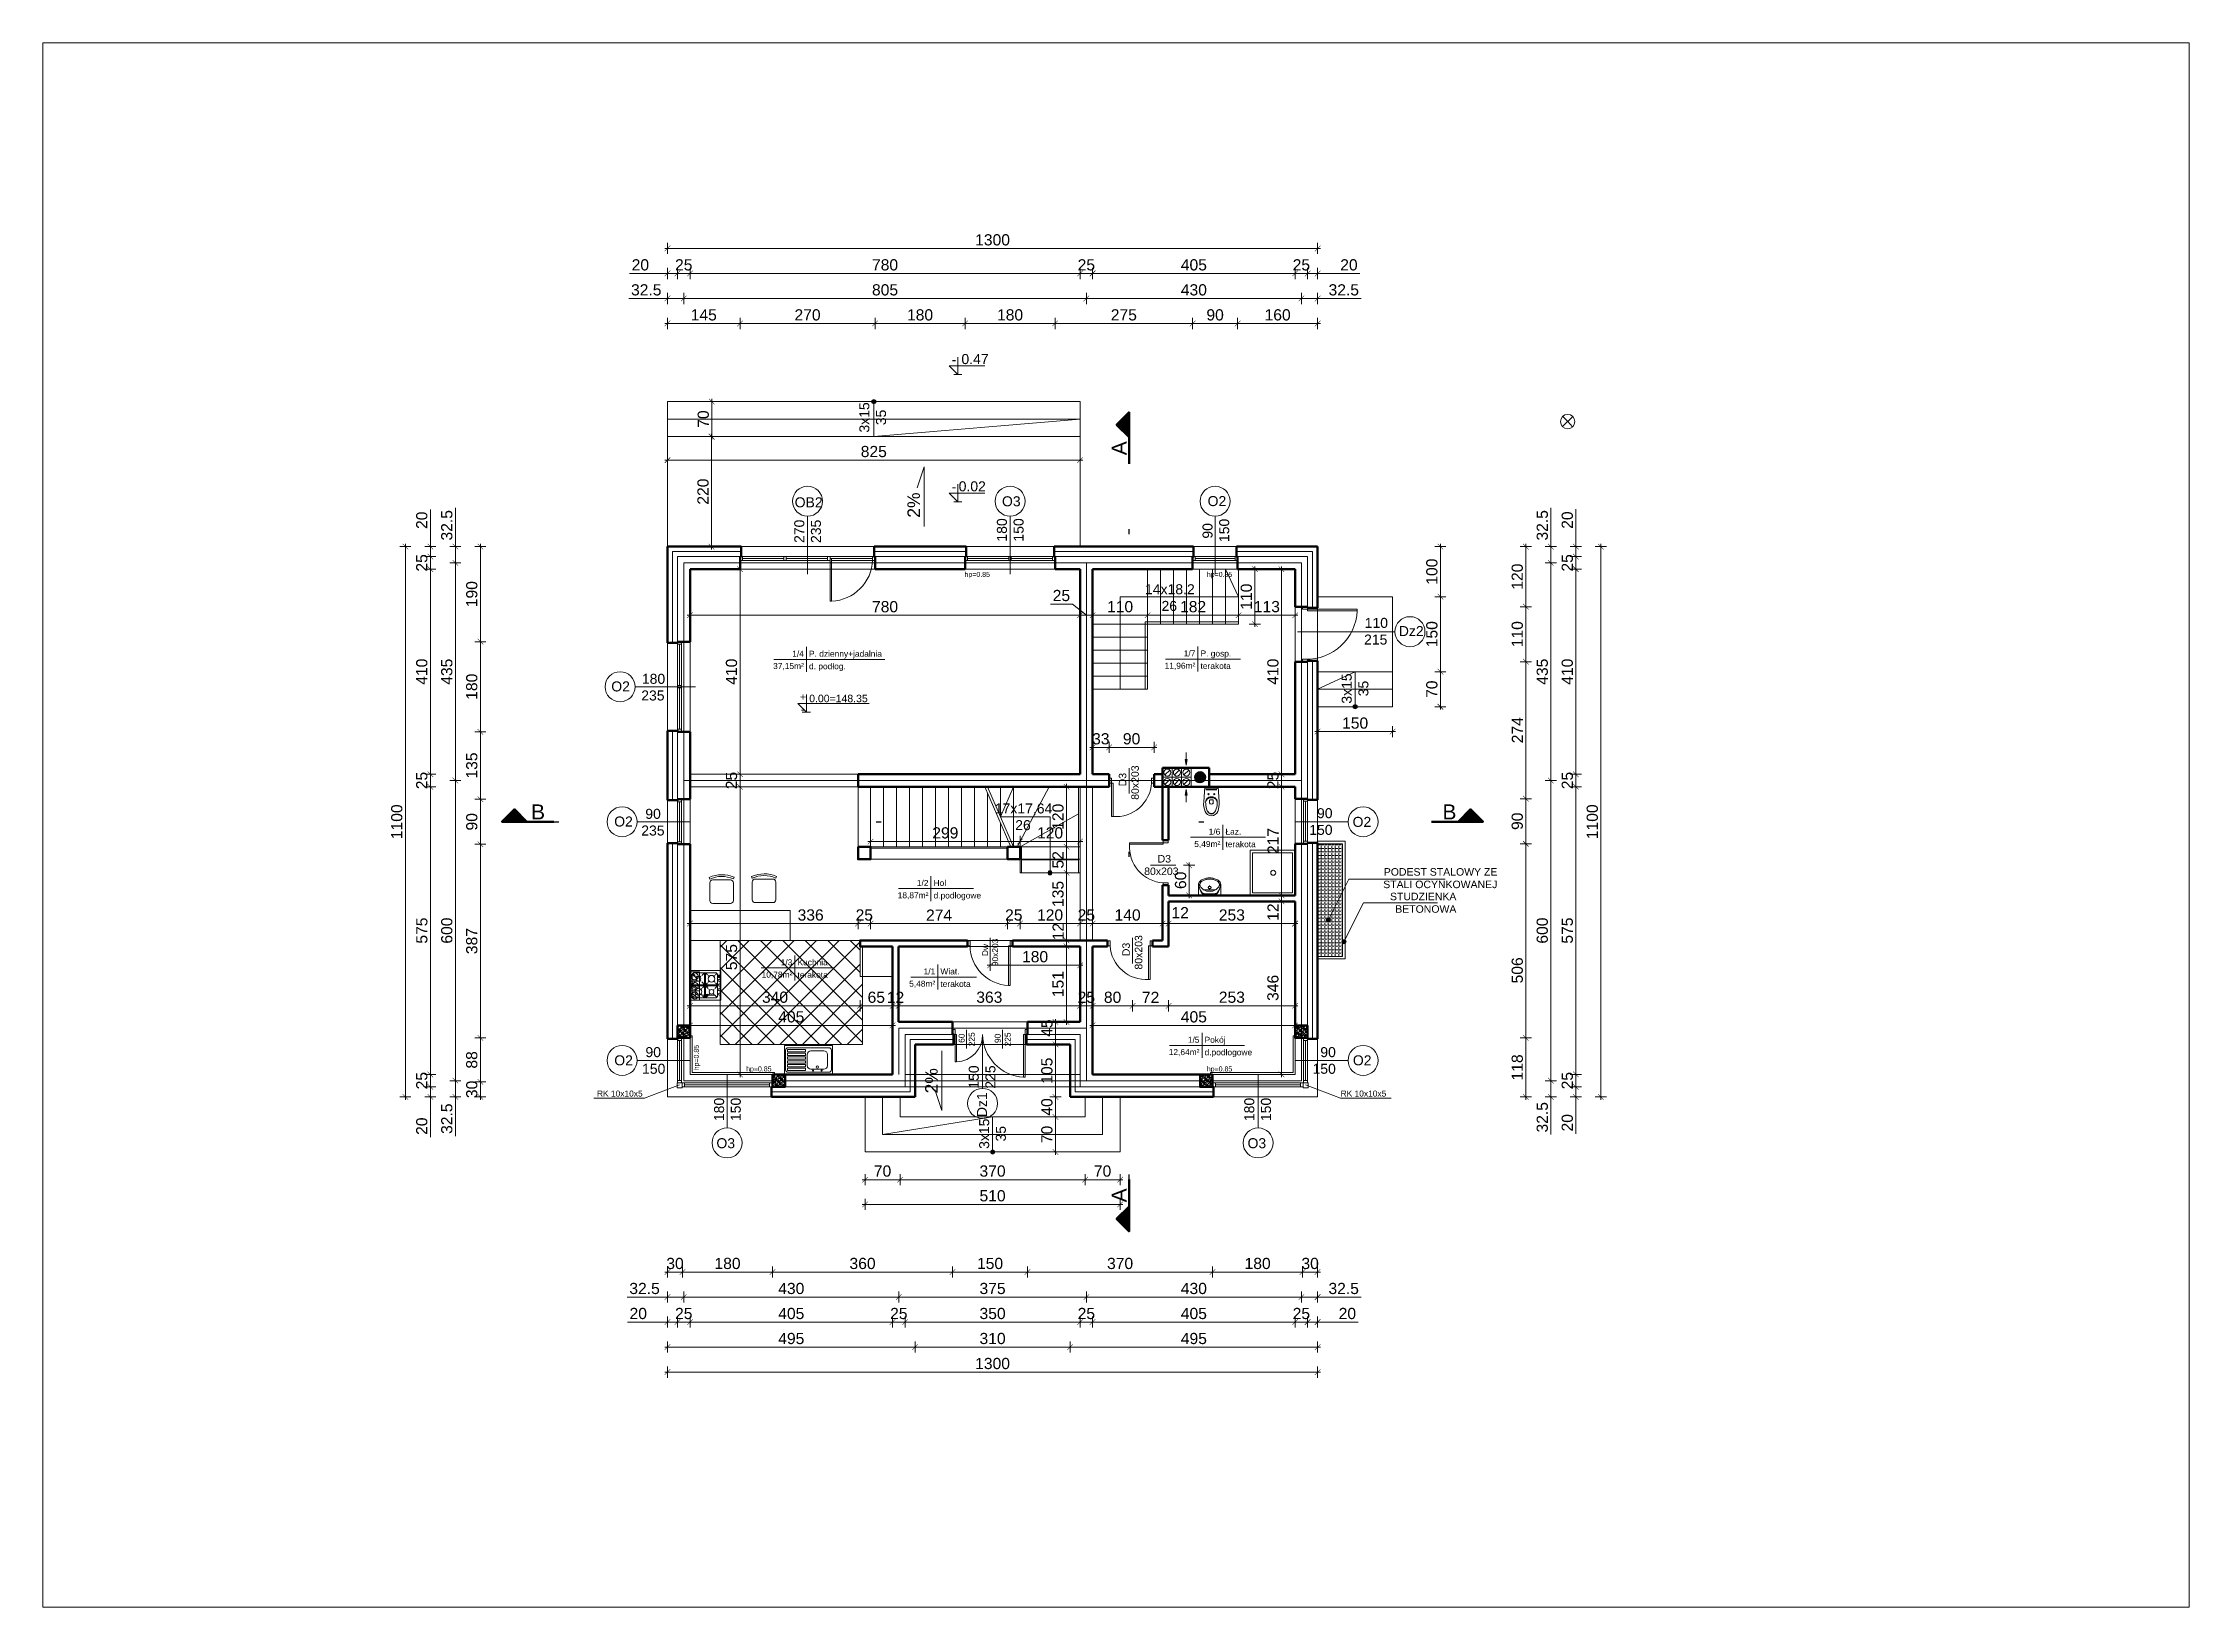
# Paper-space layout 'RZUT 0' of a CAD drawing. Header units: millimetres. Extents: x -28 to 401, y -20 to 292.
# The model-space entities are those that its viewports show. They can reach past a viewport. Long polylines and large blocks are cut down to what shows.
import ezdxf

# ---------------------------------------------------------------- set-up
doc = ezdxf.new("R2010")
doc.units = ezdxf.units.MM
for name, pattern in [('DASHDOT', [25.4, 12.7, -6.35, 0, -6.35]), ('DASHED', [19.05, 12.7, -6.35]), ('DOT', [6.35, 0, -6.35])]:
    doc.linetypes.add(name, pattern=pattern)
doc.layers.get('0').update_dxf_attribs({"lineweight": 0})
doc.layers.add('A-meble', color=7, linetype='Continuous', lineweight=5, true_color=0x8a8a8a)
for name, color, linetype, lineweight in [('A-murowane', 6, 'Continuous', 50), ('A-osie', 7, 'DASHDOT', 5), ('A-p.widokowa', 5, 'Continuous', 15), ('A-pod', 5, 'DASHED', 15), ('A-schody', 2, 'Continuous', 0), ('A-stolarka', 1, 'Continuous', 5), ('A-w.ocieplenie', 4, 'BATTING', 5), ('A-wykończenie', 4, 'Continuous', 5), ('A17_OPIS_WARSTW', 32, 'Continuous', 9), ('B-linia przekrojowa', 40, 'DOT', 30), ('B-materiały', 9, 'Continuous', 0), ('B-opis', 7, 'Continuous', 0)]:
    doc.layers.add(name, color=color, linetype=linetype, lineweight=lineweight)
doc.layers.add('oznaczenia niedr', color=7, linetype='Continuous', lineweight=0, plot=False)
doc.styles.add('APLUS', font='arial.ttf', dxfattribs={"width": 0.6})
doc.styles.get("Standard").update_dxf_attribs({"font": 'arial.ttf'})
doc.linetypes.add('BATTING', pattern='A,0.00254,-2.54,[134,ltypeshp.shx,S=2.54,R=0,X=-2.54,Y=0],-5.08,[134,ltypeshp.shx,S=2.54,R=180,X=2.54,Y=0],-2.54', length=10.16254)
doc.dimstyles.new('PM-100', dxfattribs={"dimscale": 2.8, "dimtxt": 8, "dimasz": 0.5, "dimexe": 0, "dimexo": 0, "dimgap": 2, "dimtad": 1, "dimdec": 1, "dimrnd": 0.1, "dimzin": 13, "dimdsep": 46, "dimtxsty": 'Standard', "dimblk": 'Q', "dimcen": 0, "dimse1": 1, "dimse2": 1, "dimclrd": 256, "dimclre": 251, "dimclrt": 41, "dimadec": 1, "dimazin": 0, "dimtfac": 1, "dimtdec": 1, "dimtix": 1, "dimtmove": 1, "dimatfit": 0, "dimldrblk": 'NONE', "dimfxl": 1, "dimtolj": 1, "dimtzin": 13, "dimlwd": -1, "dimlwe": 0, "dimarcsym": 0})
pattern_1 = [(45, (0, 214.62), (-3.535534, 3.535534), []), (45, (3.525, 214.62), (-3.535534, 3.535534), [5, -2.5])]

psp = doc.layouts.new('RZUT 0')

msp = doc.modelspace()

# ---------------------------------------------------------------- texts
at = {"layer": 'B-opis'}
for s, width, insert, char_height, attachment_point in [('-', 13.1429, (3626.71, 4652.4), 20, 1), ('\\pi-19.404;0.47', 13.1429, (3665.43, 4653.28), 20, 1), ('-', 13.1429, (3626.71, 4398.04), 20, 1), ('\\pi-19.302;0.02', 13.1429, (3659.8, 4398.92), 20, 1), ('OB2', 13.1429, (3312.65, 4366.93), 20, 1), ('O3', 13.1429, (3727.12, 4368.97), 20, 1), ('O2', 13.1429, (4138.31, 4369.37), 20, 1), ('hp=0.85', 49.0064, (3652.19, 4217.81), 10, 1), ('hp=0.85', 49.0064, (4136.69, 4217.81), 10, 1), ('\\pi-40.884;14x18.2\\P\\pi-7.9169;26', 13.1429, (4054.06, 4193.17), 20, 1), ('\\pi-14.547;110\\P\\pi-15.768;215', 13.1429, (4466.93, 4125.9), 20, 1), ('Dz2', 13.1429, (4520.63, 4109.55), 20, 1), ('37,15m²', 87.8944, (3330.98, 4035.59), 12, 3), ('1/4', 87.8944, (3330.98, 4060.19), 12, 3), ('d. podłog.', 87.8944, (3341.24, 4035.19), 12, 1), ('P. dzienny+jadalnia', 148.0981, (3341.24, 4060.19), 12, 1), ('11,96m²', 87.8944, (4113.82, 4036.18), 12, 3), ('1/7', 87.8944, (4113.82, 4060.78), 12, 3), ('terakota', 87.8944, (4124.09, 4035.78), 12, 1), ('P. gosp.', 148.0981, (4124.09, 4060.78), 12, 1), ('O2', 13.1429, (2945.86, 3998.9), 20, 1), ('\\pi-14.547;180\\P\\pi-15.768;235', 13.1429, (3021.57, 4014.1), 20, 1), ('\\pi1.6192;+\\P\\pi3.7423;-', 13.1429, (3321.47, 3975.72), 15, 1), ('\\pi-51.131;0.00=148.35', 13.1429, (3392.73, 3972.31), 15, 1), ('\\pi-7.7191;90\\P\\pi-15.768;235', 13.1429, (3021.57, 3744.22), 20, 1), ('\\pi-48.715;17x17,64\\P\\pi-7.9169;26', 13.1429, (3761.52, 3754.99), 20, 1), ('90\\P150', 13.1429, (4388.15, 3745.5), 20, 3), ('O2', 13.1429, (2951.68, 3728.86), 20, 1), ('1/6', 87.8944, (4163.74, 3704.46), 12, 3), ('Łaz.', 148.0981, (4174, 3704.46), 12, 1), ('O2', 13.1429, (4465.44, 3728.11), 20, 3), ('5,49m²', 87.8944, (4163.74, 3679.87), 12, 3), ('terakota', 87.8944, (4174, 3679.46), 12, 1), ('PODEST STALOWY ZE\\P STALI OCYNKOWANEJ{\\H1.0222x; }', 352.165, (4717.7, 3625.66), 15, 3), ('18,87m²', 87.8944, (3580.05, 3577.41), 12, 3), ('1/2', 87.8944, (3580.05, 3602), 12, 3), ('d.podłogowe', 87.8944, (3590.31, 3577), 12, 1), ('Hol', 148.0981, (3590.31, 3602), 12, 1), ('STUDZIENKA\\PBETONOWA', 222.2445, (4635.73, 3576.48), 15, 3), ('1/3', 87.8944, (3307.94, 3443.42), 12, 3), ('Kuchnia', 148.0981, (3318.2, 3443.42), 12, 1), ('10,78m²', 87.8944, (3307.94, 3418.82), 12, 3), ('terakota', 87.8944, (3318.2, 3418.42), 12, 1), ('5,48m²', 87.8944, (3593.72, 3400.58), 12, 3), ('1/1', 87.8944, (3593.72, 3425.18), 12, 3), ('Wiat.', 148.0981, (3603.98, 3425.18), 12, 1), ('terakota', 87.8944, (3603.98, 3400.18), 12, 1), ('\\pi-7.7191;90\\P\\pi-14.547;150', 13.1429, (3021.95, 3267.89), 20, 1), ('12,64m²', 87.8944, (4122.05, 3263.88), 12, 3), ('1/5', 87.8944, (4122.05, 3288.47), 12, 3), ('d.podłogowe', 87.8944, (4132.31, 3263.47), 12, 1), ('Pokój', 148.0981, (4132.31, 3288.47), 12, 1), ('90\\P150', 13.1429, (4394.69, 3267.89), 20, 3), ('O2', 13.1429, (2951.88, 3251.48), 20, 1), ('hp=0.85', 49.0064, (3215.43, 3229.29), 10, 1), ('hp=0.85', 49.0064, (4136.69, 3229.29), 10, 1), ('O2', 13.1429, (4466.04, 3251.48), 20, 3), ('RK 10x10x5', 148.0981, (3008.57, 3181.04), 12, 3), ('RK 10x10x5', 148.0981, (4495.56, 3181.04), 12, 3), ('O3', 13.1429, (3193.39, 3085.83), 20, 3), ('O3', 13.1429, (4255.39, 3085.83), 20, 3)]:
    msp.add_mtext_dynamic_manual_height_columns(s, width=width, gutter_width=12.5, heights=[0], dxfattribs=dict(at, insert=insert, char_height=char_height, attachment_point=attachment_point))
at = {"layer": 'B-opis', "rotation": 90}
for s, width, insert, char_height, attachment_point in [('\\pi-22.576;3x15 \\P\\pi-7.8214;35', 13.1429, (3441.86, 4518.86), 20, 1), ('\\pi-17.081;2%', 13.1429, (3537.97, 4343.22), 25, 1), ('\\pi-15.659;270\\P\\pi-15.768;235', 13.1429, (3311.77, 4291.32), 20, 1), ('\\pi-14.547;180\\P150', 13.1429, (3716.96, 4292.94), 20, 1), ('\\pi-7.7191;90\\P\\pi-14.547;150', 13.1429, (4128.11, 4292.04), 20, 1), ('\\pi-22.576;3x15 \\P\\pi-7.8214;35', 13.1429, (4406.49, 3977.01), 20, 1), ('hp=0.85', 49.0064, (3110.96, 3221.53), 10, 1), ('60\\P\\pi-6.8324;225', 13.1429, (3640.52, 3276.4), 12, 1), ('90\\P\\pi-6.8324;225', 13.1429, (3712.65, 3276.06), 12, 1), ('2%', 13.1429, (3573.52, 3225.81), 25, 3), ('150\\P225', 13.1429, (3660.71, 3231.39), 20, 3), ('Dz1', 13.1429, (3677.06, 3177.69), 20, 3), ('\\pi-14.547;180\\P150', 13.1429, (3151.43, 3134.52), 20, 1), ('\\pi-14.547;180\\P150', 13.1429, (4265.21, 3134.52), 20, 7), ('\\pi-22.576;3x15 \\P\\pi-7.8214;35', 13.1429, (3681.49, 3087.01), 20, 1)]:
    msp.add_mtext_dynamic_manual_height_columns(s, width=width, gutter_width=12.5, heights=[0], dxfattribs=dict(at, insert=insert, char_height=char_height, attachment_point=attachment_point))

# ---------------------------------------------------------------- blocks, each defined once
blk = doc.blocks.new('A$C7FE075C5')
at = {"layer": 'A-stolarka'}
for p, q in [((-5, 0), (-85, 0)), ((-85, -4), (-5, -4)), ((-85, -8), (-5, -8))]:
    blk.add_line(p, q, dxfattribs=at)
for points in [[(-90, 0), (-85, 0), (-85, -8), (-90, -8), (-90, 0)], [(-5, 0), (0, 0), (0, -8), (-5, -8), (-5, 0)]]:
    blk.add_lwpolyline(points, dxfattribs=at)
blk = doc.blocks.new('A$C77EB5EB5')
at = {"layer": 'A-stolarka'}
for p, q in [((-5, 0), (-175, 0)), ((-175, -4), (-92.5, -4)), ((-175, -8), (-92.5, -8)), ((-87.5, -4), (-5, -4)), ((-87.5, -8), (-5, -8))]:
    blk.add_line(p, q, dxfattribs=at)
for points in [[(-180, 0), (-175, 0), (-175, -8), (-180, -8), (-180, 0)], [(-92.5, 0), (-87.5, 0), (-87.5, -8), (-92.5, -8), (-92.5, 0)], [(-5, 0), (0, 0), (0, -8), (-5, -8), (-5, 0)]]:
    blk.add_lwpolyline(points, dxfattribs=at)
blk = doc.blocks.new('A$C386A056A')
at = {"layer": 'A-stolarka'}
for p, q in [((-25, 0), (-25, -90)), ((-17, 0), (-17, -90)), ((-25, -5), (-17, -5)), ((-21, -5), (-21, -85)), ((-25, -85), (-17, -85))]:
    blk.add_line(p, q, dxfattribs=at)
blk = doc.blocks.new('A$C6DA452C0')
at = {"layer": 'A-stolarka'}
for p, q in [((175, 8), (5, 8)), ((175, 4), (5, 4)), ((5, 0), (175, 0))]:
    blk.add_line(p, q, dxfattribs=at)
for points in [[(5, 0), (0, 0), (0, 8), (5, 8), (5, 0)], [(180, 0), (175, 0), (175, 8), (180, 8), (180, 0)]]:
    blk.add_lwpolyline(points, dxfattribs=at)
blk = doc.blocks.new('A$C1DD639F3')
at = {"layer": 'B-opis'}
blk.add_line((40, -40.1), (40, 10.9), dxfattribs=at)
at = {"layer": 'B-opis', "insert": (24.1, -25.5), "char_height": 12, "attachment_point": 1, "rotation": 90}
blk.add_mtext_dynamic_manual_height_columns('Dw\\P\\pi-20.199;90x203', width=13.143, gutter_width=12.5, heights=[0], dxfattribs=at)
blk = doc.blocks.new('A$C4D3D61A9')
at = {"layer": 'A-stolarka'}
for points in [[(5, 5), (8, 5), (8, 72), (5, 72)], [(0, -5), (5, -5), (5, 5), (0, 5)], [(85, -5), (90, -5), (90, 5), (85, 5)]]:
    blk.add_lwpolyline(points, close=True, dxfattribs=at)
blk.add_arc((13.4, 0.4), 71.8, 3.6579, 94.2871, dxfattribs=at)
blk = doc.blocks.new('A$C2DDC75EF')
at = {"layer": 'B-opis'}
blk.add_line((35, -4.9), (35, 46.1), dxfattribs=at)
at = {"layer": 'B-opis', "insert": (14.4, 9.7), "char_height": 15, "attachment_point": 1, "rotation": 90}
blk.add_mtext_dynamic_manual_height_columns('D3\\P\\pi-26.902;80x203', width=13.143, gutter_width=12.5, heights=[0], dxfattribs=at)
blk = doc.blocks.new('A$C7B764E71')
at = {"layer": 'A-meble'}
for points in [[(-90, 0), (-90, 90), (0, 90), (0, 0)], [(-85, 5), (-85, 85), (-5, 85), (-5, 5)]]:
    blk.add_lwpolyline(points, close=True, dxfattribs=at)
blk.add_circle((-43.9, 45), 5, dxfattribs=at)
at = {"layer": 'A-meble', "style": 'APLUS', "width": 0.8, "flags": 9}
blk.add_attdef('ESTCODE', (-90, 90), '', height=0.0213, dxfattribs=at)
blk = doc.blocks.new('A$C19D832B9')
at = {"layer": 'A-meble'}
blk.add_lwpolyline([(49.5, -12.6, -0.108747), (30.3, -15.5), (0, -13.5), (0, 13.5), (30.3, 15.5, -0.108747), (49.5, 12.6, -0.297002), (58.1, 0, -0.297002)], format="xyb", close=True, dxfattribs=at)
for points in [[(2.9, -13.7), (3.8, -11.4, 0.092626), (3.9, -10.6), (3.9, 10.3, 0.110215), (3.7, 11.1), (2.5, 13.7)], [(33.4, -11.5, 0.140223), (47.8, -8.2, 0.280577), (53.5, 0, 0.280577), (47.8, 8.2, 0.140223), (33.4, 11.5, 0.496783), (19.9, 0, 0.496783), (33.4, -11.5, -0.492052), (21.8, 0, -0.492052), (33.4, 11.5)], [(32.2, -3.9), (28.2, -3.9, -0.414214), (26.2, -1.9), (26.2, 0), (26.2, 1.8, -0.414214), (28.2, 3.8), (32.2, 3.8)], [(47.6, -8.4, 0.255814), (54.7, 0, 0.255814), (47.6, 8.4)]]:
    blk.add_lwpolyline(points, format="xyb", dxfattribs=at)
blk.add_lwpolyline([(6.1, -11), (6.1, 10.7)], dxfattribs=at)
for centre in [(14.8, 5.8), (14.8, -5.8)]:
    blk.add_circle(centre, 1.28, dxfattribs=at)
blk.add_arc((30.4, 0), 4.2, 294.6859, 65.3141, dxfattribs=at)
blk = doc.blocks.new('A$C40803298')
at = {"layer": 'A-meble', "linetype": 'Continuous'}
for p, q in [((0, -22.5), (0, 22.5)), ((0, 22.5), (19.5, 22.5)), ((0, 7.1), (0, -7.1)), ((15.6, 3.8), (15.6, 1.4)), ((0, -22.5), (19.5, -22.5)), ((11.8, 0), (14.2, 0)), ((15.6, -1.4), (15.6, -3.8)), ((17.1, 0), (19.5, 0))]:
    blk.add_line(p, q, dxfattribs=at)
for points in [[(2.4, 12.9), (2, 11.3), (1.7, 9.7), (1.5, 8.1), (1.3, 6.5), (1.1, 4.9), (1, 3.2), (0.9, 1.6), (0.9, 0)], [(0.9, 0), (0.9, -1.6), (1, -3.2), (1.1, -4.8), (1.3, -6.5), (1.5, -8.1), (1.7, -9.7), (2, -11.3), (2.3, -12.9)], [(3.7, 15), (3.4, 14.7), (3.2, 14.5), (3, 14.3), (2.8, 14), (2.7, 13.8), (2.6, 13.5), (2.4, 13.2), (2.4, 12.9)], [(3.7, 12.7), (3.5, 11.1), (3.3, 9.5), (3.1, 7.9), (3, 6.4), (2.9, 4.8), (2.8, 3.2), (2.8, 1.6), (2.8, 0)], [(2.8, 0), (2.8, -1.6), (2.8, -3.2), (2.9, -4.8), (3, -6.3), (3.1, -7.9), (3.3, -9.5), (3.5, -11.1), (3.7, -12.7)], [(22.5, 21.3), (20, 21.3), (17.5, 21), (15, 20.5), (12.5, 19.8), (10.2, 18.9), (7.9, 17.7), (5.7, 16.4), (3.7, 15)], [(5, 15), (4.7, 14.8), (4.5, 14.5), (4.3, 14.2), (4.1, 13.9), (4, 13.6), (3.8, 13.3), (3.8, 13), (3.7, 12.7)], [(22.5, 21.3), (20.1, 21.3), (17.8, 21), (15.4, 20.5), (13.1, 19.8), (10.9, 18.8), (8.8, 17.7), (6.8, 16.4), (5, 15)], [(11, 12), (10.2, 10.6), (9.6, 9.2), (9, 7.7), (8.6, 6.2), (8.3, 4.7), (8.1, 3.1), (8, 1.6), (8.1, 0)], [(8.1, 0), (8, -1.6), (8.1, -3.1), (8.3, -4.7), (8.6, -6.2), (9, -7.7), (9.6, -9.2), (10.2, -10.6), (11, -12)], [(11.7, 12.6), (11.3, 9.4), (11, 6.3), (10.8, 3.2), (10.7, 0), (10.8, -3.2), (11, -6.3), (11.3, -9.5), (11.7, -12.6)], [(20.7, 19.7), (19.2, 19.1), (17.8, 18.4), (16.5, 17.5), (15.2, 16.6), (14, 15.6), (12.9, 14.4), (11.9, 13.2), (11, 12)], [(29.2, 18.2), (28.2, 19.2), (27.2, 20.1), (26.1, 20.9), (24.9, 21.5), (23.6, 22), (22.2, 22.3), (20.9, 22.5), (19.5, 22.5)], [(26.4, 17.4), (25.9, 18), (25.2, 18.5), (24.6, 18.9), (23.8, 19.2), (23.1, 19.5), (22.3, 19.7), (21.5, 19.7), (20.7, 19.7)], [(31.7, 6.2), (31.4, 7.7), (30.9, 9.2), (30.4, 10.7), (29.8, 12.1), (29.1, 13.5), (28.3, 14.9), (27.4, 16.2), (26.4, 17.4)], [(31.1, 15.2), (30.9, 15.6), (30.7, 16), (30.5, 16.4), (30.2, 16.8), (30, 17.2), (29.7, 17.5), (29.4, 17.9), (29.2, 18.2)], [(34.9, 1.6), (34.8, 3.3), (34.5, 5.1), (34.2, 6.9), (33.7, 8.6), (33.2, 10.3), (32.6, 12), (31.9, 13.6), (31.1, 15.2)], [(31.7, -6.2), (32, -4.7), (32.3, -3.1), (32.4, -1.6), (32.4, 0), (32.4, 1.6), (32.3, 3.1), (32, 4.7), (31.7, 6.2)], [(34.9, -1.6), (35, -1.2), (35, -0.8), (35, -0.4), (35, 0), (35, 0.4), (35, 0.8), (35, 1.2), (34.9, 1.6)], [(2.3, -12.9), (2.4, -13.2), (2.5, -13.4), (2.7, -13.7), (2.8, -14), (3, -14.3), (3.2, -14.5), (3.4, -14.7), (3.7, -14.9)], [(3.7, -12.7), (3.7, -13), (3.8, -13.3), (3.9, -13.6), (4.1, -13.9), (4.3, -14.2), (4.5, -14.5), (4.7, -14.7), (4.9, -15)], [(3.7, -14.9), (5.7, -16.4), (7.9, -17.7), (10.1, -18.8), (12.5, -19.8), (14.9, -20.5), (17.4, -21), (19.9, -21.3), (22.5, -21.3)], [(4.9, -15), (6.8, -16.4), (8.8, -17.7), (10.9, -18.8), (13.1, -19.7), (15.4, -20.5), (17.7, -21), (20.1, -21.3), (22.5, -21.3)], [(11, -12), (11.9, -13.2), (12.9, -14.4), (14, -15.6), (15.2, -16.6), (16.5, -17.5), (17.8, -18.4), (19.2, -19.1), (20.7, -19.7)], [(19.5, -22.5), (20.9, -22.5), (22.2, -22.3), (23.6, -22), (24.9, -21.5), (26.1, -20.9), (27.2, -20.1), (28.2, -19.2), (29.2, -18.2)], [(20.7, -19.7), (21.5, -19.7), (22.3, -19.7), (23.1, -19.5), (23.8, -19.2), (24.6, -18.9), (25.2, -18.5), (25.9, -18), (26.4, -17.4)], [(26.4, -17.4), (27.4, -16.2), (28.3, -14.9), (29.1, -13.5), (29.8, -12.1), (30.4, -10.7), (30.9, -9.2), (31.4, -7.7), (31.7, -6.2)], [(29.2, -18.2), (29.4, -17.9), (29.7, -17.5), (30, -17.2), (30.2, -16.8), (30.5, -16.4), (30.7, -16), (30.9, -15.6), (31.1, -15.2)], [(31.1, -15.2), (31.9, -13.6), (32.6, -12), (33.2, -10.3), (33.7, -8.6), (34.2, -6.9), (34.5, -5.1), (34.8, -3.3), (34.9, -1.6)]]:
    blk.add_lwpolyline(points, dxfattribs=at)
for points in [[(12.7, 0), (13.5, -2.1), (15.6, -2.9), (17.8, -2.1), (18.6, 0), (17.8, 2.1), (15.6, 2.9), (13.5, 2.1)], [(13.5, 0), (14.1, -1.5), (15.6, -2.1), (17.2, -1.5), (17.8, 0), (17.2, 1.5), (15.6, 2.1), (14.1, 1.5)]]:
    blk.add_lwpolyline(points, close=True, dxfattribs=at)
blk = doc.blocks.new('A$C206D636A')
at = {"layer": 'A-murowane'}
h = blk.add_hatch(color=256, dxfattribs=at)
h.dxf.hatch_style = 1
h.paths.add_polyline_path([(-180, -416, 1), (-200, -416, 0.178765), (-197.6, -422.5), (-182.4, -422.5, 0.178765)])
h.paths.add_polyline_path([(-182.4, -422.5), (-197.6, -422.5, 0.460566)])
for p, q in [((-265, -397), (-265, -435)), ((-265, -397), (-172, -397)), ((-172, -397), (-172, -435))]:
    blk.add_line(p, q, dxfattribs=at)
blk.add_circle((-190, -416), 10, dxfattribs=at)
at = {"layer": 'A-p.widokowa'}
for p, q in [((-265, -416), (-208, -416)), ((-260.4, -411.4), (-250.6, -401.6)), ((-260.4, -430.4), (-250.6, -420.6)), ((-246, -397), (-246, -435)), ((-241.4, -411.4), (-231.6, -401.6)), ((-241.4, -430.4), (-231.6, -420.6)), ((-227, -397), (-227, -435)), ((-222.4, -411.4), (-212.6, -401.6)), ((-222.4, -430.4), (-212.6, -420.6)), ((-208, -397), (-208, -435))]:
    blk.add_line(p, q, dxfattribs=at)
for centre in [(-255.5, -406.5), (-255.5, -425.5), (-236.5, -406.5), (-236.5, -425.5), (-217.5, -406.5), (-217.5, -425.5)]:
    blk.add_circle(centre, 7, dxfattribs=at)
blk = doc.blocks.new('A$C3D9378BC')
at = {"layer": 'A-p.widokowa'}
h = blk.add_hatch(color=256, dxfattribs=at)
h.dxf.hatch_style = 1
h.paths.add_polyline_path([(2, 25), (0, 14.1), (3.9, 14.1)])
blk.add_lwpolyline([(3.9, 14.1), (2, 25), (0, 14.1)], close=True, dxfattribs=at)
blk.add_lwpolyline([(2, 14.1), (2, 0)], dxfattribs=at)
blk = doc.blocks.new('A$C31ED699E')
at = {"layer": 'A-stolarka'}
for points in [[(-10, 110), (-10, 105), (0, 105), (0, 110)], [(0, 105), (0, 102), (99.1, 102), (99.1, 105)], [(-10, 5), (-10, 0), (0, 0), (0, 5)]]:
    blk.add_lwpolyline(points, close=True, dxfattribs=at)
blk.add_arc((-2.6, 106.8), 101.9, 268.6726, 357.2758, dxfattribs=at)
blk = doc.blocks.new('Q')
for p, q in [((-4, 0), (4, 0)), ((0, 8), (0, -8))]:
    blk.add_line(p, q)
at = {"const_width": 0.7}
blk.add_lwpolyline([(4, 4), (-4, -4)], dxfattribs=at)
blk = doc.blocks.new('*D26')
at = {"layer": 'A17_OPIS_WARSTW', "transparency": 16777216}
blk.add_line((3146.4, 4269.7), (3146.4, 4486.9), dxfattribs=at)
at = {"layer": 'Defpoints', "color": 0, "transparency": 16777216}
for p in [(3057.8, 4488.3), (3146.4, 4488.3), (3058.3, 4268.3)]:
    blk.add_point(p, dxfattribs=at)
at = {"layer": 'A17_OPIS_WARSTW', "transparency": 16777216, "xscale": 1.4, "yscale": 1.4, "zscale": 1.4}
for p, rotation in [((3146.4, 4488.3), 90), ((3146.4, 4268.3), 270)]:
    blk.add_blockref('Q', p, dxfattribs=dict(at, rotation=rotation))
at = {"layer": 'A17_OPIS_WARSTW', "color": 41, "transparency": 16777216, "insert": (3129.4, 4378.3), "char_height": 22.4, "attachment_point": 5, "rotation": 90}
blk.add_mtext('\\A1;220', dxfattribs=at)
blk = doc.blocks.new('_None')
blk = doc.blocks.new('*D29')
at = {"layer": 'A17_OPIS_WARSTW', "transparency": 16777216}
blk.add_line((3146.9, 4489.7), (3146.9, 4556.9), dxfattribs=at)
at = {"layer": 'Defpoints', "color": 0, "transparency": 16777216}
for p in [(3058.3, 4558.3), (3146.9, 4558.3), (3057.8, 4488.3)]:
    blk.add_point(p, dxfattribs=at)
at = {"layer": 'A17_OPIS_WARSTW', "transparency": 16777216, "xscale": 1.4, "yscale": 1.4, "zscale": 1.4}
for p, rotation in [((3146.9, 4558.3), 90), ((3146.9, 4488.3), 270)]:
    blk.add_blockref('Q', p, dxfattribs=dict(at, rotation=rotation))
at = {"layer": 'A17_OPIS_WARSTW', "color": 41, "transparency": 16777216, "insert": (3129.9, 4523.3), "char_height": 22.4, "attachment_point": 5, "rotation": 90}
blk.add_mtext('\\A1;70', dxfattribs=at)
blk = doc.blocks.new('*D30')
at = {"layer": 'A17_OPIS_WARSTW', "transparency": 16777216}
blk.add_line((4359.7, 3898.5), (4506.9, 3898.5), dxfattribs=at)
at = {"layer": 'Defpoints', "color": 0, "transparency": 16777216}
for p in [(4358.3, 3948.3), (4508.3, 3948.3), (4508.3, 3898.5)]:
    blk.add_point(p, dxfattribs=at)
at = {"layer": 'A17_OPIS_WARSTW', "transparency": 16777216, "xscale": 1.4, "yscale": 1.4, "zscale": 1.4, "rotation": 180}
blk.add_blockref('Q', (4358.3, 3898.5), dxfattribs=at)
at = {"layer": 'A17_OPIS_WARSTW', "transparency": 16777216, "xscale": 1.4, "yscale": 1.4, "zscale": 1.4}
blk.add_blockref('Q', (4508.3, 3898.5), dxfattribs=at)
at = {"layer": 'A17_OPIS_WARSTW', "color": 41, "transparency": 16777216, "insert": (4433.3, 3915.5), "char_height": 22.4, "attachment_point": 5}
blk.add_mtext('\\A1;150', dxfattribs=at)
blk = doc.blocks.new('*D31')
at = {"layer": 'A17_OPIS_WARSTW', "transparency": 16777216}
blk.add_line((4603.8, 3949.7), (4603.8, 4016.9), dxfattribs=at)
at = {"layer": 'Defpoints', "color": 0, "transparency": 16777216}
for p in [(4533.3, 4018.3), (4603.8, 4018.3), (4533.3, 3948.3)]:
    blk.add_point(p, dxfattribs=at)
at = {"layer": 'A17_OPIS_WARSTW', "transparency": 16777216, "xscale": 1.4, "yscale": 1.4, "zscale": 1.4}
for p, rotation in [((4603.8, 4018.3), 90), ((4603.8, 3948.3), 270)]:
    blk.add_blockref('Q', p, dxfattribs=dict(at, rotation=rotation))
at = {"layer": 'A17_OPIS_WARSTW', "color": 41, "transparency": 16777216, "insert": (4586.8, 3983.3), "char_height": 22.4, "attachment_point": 5, "rotation": 90}
blk.add_mtext('\\A1;70', dxfattribs=at)
blk = doc.blocks.new('*D32')
at = {"layer": 'A17_OPIS_WARSTW', "transparency": 16777216}
blk.add_line((4603.8, 4019.7), (4603.8, 4166.9), dxfattribs=at)
at = {"layer": 'Defpoints', "color": 0, "transparency": 16777216}
for p in [(4533.3, 4168.3), (4603.8, 4168.3), (4508.3, 4018.3)]:
    blk.add_point(p, dxfattribs=at)
at = {"layer": 'A17_OPIS_WARSTW', "transparency": 16777216, "xscale": 1.4, "yscale": 1.4, "zscale": 1.4}
for p, rotation in [((4603.8, 4168.3), 90), ((4603.8, 4018.3), 270)]:
    blk.add_blockref('Q', p, dxfattribs=dict(at, rotation=rotation))
at = {"layer": 'A17_OPIS_WARSTW', "color": 41, "transparency": 16777216, "insert": (4586.8, 4093.3), "char_height": 22.4, "attachment_point": 5, "rotation": 90}
blk.add_mtext('\\A1;150', dxfattribs=at)
blk = doc.blocks.new('*D33')
at = {"layer": 'A17_OPIS_WARSTW', "transparency": 16777216}
blk.add_line((4603.8, 4169.7), (4603.8, 4266.9), dxfattribs=at)
at = {"layer": 'Defpoints', "color": 0, "transparency": 16777216}
for p in [(4383.3, 4268.3), (4603.8, 4268.3), (4533.3, 4168.3)]:
    blk.add_point(p, dxfattribs=at)
at = {"layer": 'A17_OPIS_WARSTW', "transparency": 16777216, "xscale": 1.4, "yscale": 1.4, "zscale": 1.4}
for p, rotation in [((4603.8, 4268.3), 90), ((4603.8, 4168.3), 270)]:
    blk.add_blockref('Q', p, dxfattribs=dict(at, rotation=rotation))
at = {"layer": 'A17_OPIS_WARSTW', "color": 41, "transparency": 16777216, "insert": (4586.8, 4218.3), "char_height": 22.4, "attachment_point": 5, "rotation": 90}
blk.add_mtext('\\A1;100', dxfattribs=at)
blk = doc.blocks.new('*D34')
at = {"layer": 'A17_OPIS_WARSTW', "transparency": 16777216}
blk.add_line((3909.7, 4131.2), (4016.9, 4131.2), dxfattribs=at)
at = {"layer": 'Defpoints', "color": 0, "transparency": 16777216}
for p in [(4018.3, 4131.2), (3908.3, 4113.3), (4018.3, 4113.3)]:
    blk.add_point(p, dxfattribs=at)
at = {"layer": 'A17_OPIS_WARSTW', "transparency": 16777216, "xscale": 1.4, "yscale": 1.4, "zscale": 1.4, "rotation": 180}
blk.add_blockref('Q', (3908.3, 4131.2), dxfattribs=at)
at = {"layer": 'A17_OPIS_WARSTW', "transparency": 16777216, "xscale": 1.4, "yscale": 1.4, "zscale": 1.4}
blk.add_blockref('Q', (4018.3, 4131.2), dxfattribs=at)
at = {"layer": 'A17_OPIS_WARSTW', "color": 41, "transparency": 16777216, "insert": (3963.3, 4148.2), "char_height": 22.4, "attachment_point": 5}
blk.add_mtext('\\A1;110', dxfattribs=at)
blk = doc.blocks.new('*D35')
at = {"layer": 'A17_OPIS_WARSTW', "transparency": 16777216}
blk.add_line((4232.9, 4114.7), (4232.9, 4221.9), dxfattribs=at)
at = {"layer": 'Defpoints', "color": 0, "transparency": 16777216}
for p in [(4197.5, 4223.3), (4232.9, 4223.3), (4197.5, 4113.3)]:
    blk.add_point(p, dxfattribs=at)
at = {"layer": 'A17_OPIS_WARSTW', "transparency": 16777216, "xscale": 1.4, "yscale": 1.4, "zscale": 1.4}
for p, rotation in [((4232.9, 4223.3), 90), ((4232.9, 4113.3), 270)]:
    blk.add_blockref('Q', p, dxfattribs=dict(at, rotation=rotation))
at = {"layer": 'A17_OPIS_WARSTW', "color": 41, "transparency": 16777216, "insert": (4215.8, 4168.3), "char_height": 22.4, "attachment_point": 5, "rotation": 90}
blk.add_mtext('\\A1;110', dxfattribs=at)
blk = doc.blocks.new('*D36')
at = {"layer": 'A17_OPIS_WARSTW', "transparency": 16777216}
blk.add_line((4286, 3814.7), (4286, 4221.9), dxfattribs=at)
at = {"layer": 'Defpoints', "color": 0, "transparency": 16777216}
for p in [(4286, 4223.3), (4313.3, 4223.3), (4313.3, 3813.3)]:
    blk.add_point(p, dxfattribs=at)
at = {"layer": 'A17_OPIS_WARSTW', "transparency": 16777216, "xscale": 1.4, "yscale": 1.4, "zscale": 1.4}
for p, rotation in [((4286, 4223.3), 90), ((4286, 3813.3), 270)]:
    blk.add_blockref('Q', p, dxfattribs=dict(at, rotation=rotation))
at = {"layer": 'A17_OPIS_WARSTW', "color": 41, "transparency": 16777216, "insert": (4269, 4018.3), "char_height": 22.4, "attachment_point": 5, "rotation": 90}
blk.add_mtext('\\A1;410', dxfattribs=at)
blk = doc.blocks.new('*D37')
at = {"layer": 'A17_OPIS_WARSTW', "transparency": 16777216}
for p, q in [((3906.9, 3867.1), (3905.5, 3867.1)), ((3908.3, 3867.1), (3941.3, 3867.1)), ((3942.7, 3867.1), (3944.1, 3867.1))]:
    blk.add_line(p, q, dxfattribs=at)
at = {"layer": 'Defpoints', "color": 0, "transparency": 16777216}
for p in [(3941.3, 3867.1), (3908.3, 3813.3), (3941.3, 3813.3)]:
    blk.add_point(p, dxfattribs=at)
at = {"layer": 'A17_OPIS_WARSTW', "transparency": 16777216, "xscale": 1.4, "yscale": 1.4, "zscale": 1.4}
blk.add_blockref('Q', (3908.3, 3867.1), dxfattribs=at)
at = {"layer": 'A17_OPIS_WARSTW', "transparency": 16777216, "xscale": 1.4, "yscale": 1.4, "zscale": 1.4, "rotation": 180}
blk.add_blockref('Q', (3941.3, 3867.1), dxfattribs=at)
at = {"layer": 'A17_OPIS_WARSTW', "color": 41, "transparency": 16777216, "insert": (3924.8, 3884.1), "char_height": 22.4, "attachment_point": 5}
blk.add_mtext('\\A1;33', dxfattribs=at)
blk = doc.blocks.new('*D38')
at = {"layer": 'A17_OPIS_WARSTW', "transparency": 16777216}
blk.add_line((3942.7, 3867.1), (4029.9, 3867.1), dxfattribs=at)
at = {"layer": 'Defpoints', "color": 0, "transparency": 16777216}
for p in [(4031.3, 3867.1), (3941.3, 3813.3), (4031.3, 3813.3)]:
    blk.add_point(p, dxfattribs=at)
at = {"layer": 'A17_OPIS_WARSTW', "transparency": 16777216, "xscale": 1.4, "yscale": 1.4, "zscale": 1.4, "rotation": 180}
blk.add_blockref('Q', (3941.3, 3867.1), dxfattribs=at)
at = {"layer": 'A17_OPIS_WARSTW', "transparency": 16777216, "xscale": 1.4, "yscale": 1.4, "zscale": 1.4}
blk.add_blockref('Q', (4031.3, 3867.1), dxfattribs=at)
at = {"layer": 'A17_OPIS_WARSTW', "color": 41, "transparency": 16777216, "insert": (3986.3, 3884.1), "char_height": 22.4, "attachment_point": 5}
blk.add_mtext('\\A1;90', dxfattribs=at)
blk = doc.blocks.new('*D39')
at = {"layer": 'A17_OPIS_WARSTW', "transparency": 16777216}
blk.add_line((3104.7, 4131.2), (3881.9, 4131.2), dxfattribs=at)
at = {"layer": 'Defpoints', "color": 0, "transparency": 16777216}
for p in [(3883.3, 4131.2), (3103.3, 4078.3), (3883.3, 4078.3)]:
    blk.add_point(p, dxfattribs=at)
at = {"layer": 'A17_OPIS_WARSTW', "transparency": 16777216, "xscale": 1.4, "yscale": 1.4, "zscale": 1.4, "rotation": 180}
blk.add_blockref('Q', (3103.3, 4131.2), dxfattribs=at)
at = {"layer": 'A17_OPIS_WARSTW', "transparency": 16777216, "xscale": 1.4, "yscale": 1.4, "zscale": 1.4}
blk.add_blockref('Q', (3883.3, 4131.2), dxfattribs=at)
at = {"layer": 'A17_OPIS_WARSTW', "color": 41, "transparency": 16777216, "insert": (3493.3, 4148.2), "char_height": 22.4, "attachment_point": 5}
blk.add_mtext('\\A1;780', dxfattribs=at)
blk = doc.blocks.new('*D40')
at = {"layer": 'A17_OPIS_WARSTW', "transparency": 16777216}
for p, q in [((3867.9, 4153.5), (3824.1, 4153.5)), ((3895.8, 4131.2), (3867.9, 4153.5)), ((3881.9, 4131.2), (3880.5, 4131.2)), ((3883.3, 4131.2), (3908.3, 4131.2)), ((3883.3, 4131.2), (3908.3, 4131.2)), ((3909.7, 4131.2), (3911.1, 4131.2))]:
    blk.add_line(p, q, dxfattribs=at)
at = {"layer": 'Defpoints', "color": 0, "transparency": 16777216}
for p in [(3908.3, 4131.2), (3908.3, 4131.2), (3883.3, 4078.3)]:
    blk.add_point(p, dxfattribs=at)
at = {"layer": 'A17_OPIS_WARSTW', "transparency": 16777216, "xscale": 1.4, "yscale": 1.4, "zscale": 1.4}
blk.add_blockref('Q', (3883.3, 4131.2), dxfattribs=at)
at = {"layer": 'A17_OPIS_WARSTW', "transparency": 16777216, "xscale": 1.4, "yscale": 1.4, "zscale": 1.4, "rotation": 180}
blk.add_blockref('Q', (3908.3, 4131.2), dxfattribs=at)
at = {"layer": 'A17_OPIS_WARSTW', "color": 41, "transparency": 16777216, "insert": (3846, 4170.5), "char_height": 22.4, "attachment_point": 5}
blk.add_mtext('\\A1;25', dxfattribs=at)
blk = doc.blocks.new('*D41')
at = {"layer": 'A17_OPIS_WARSTW', "transparency": 16777216}
blk.add_line((4019.7, 4131.2), (4198.9, 4131.2), dxfattribs=at)
at = {"layer": 'Defpoints', "color": 0, "transparency": 16777216}
for p in [(4018.3, 4131.2), (4200.3, 4131.2), (4200.3, 4131.2)]:
    blk.add_point(p, dxfattribs=at)
at = {"layer": 'A17_OPIS_WARSTW', "transparency": 16777216, "xscale": 1.4, "yscale": 1.4, "zscale": 1.4, "rotation": 180}
blk.add_blockref('Q', (4018.3, 4131.2), dxfattribs=at)
at = {"layer": 'A17_OPIS_WARSTW', "transparency": 16777216, "xscale": 1.4, "yscale": 1.4, "zscale": 1.4}
blk.add_blockref('Q', (4200.3, 4131.2), dxfattribs=at)
at = {"layer": 'A17_OPIS_WARSTW', "color": 41, "transparency": 16777216, "insert": (4109.3, 4148.2), "char_height": 22.4, "attachment_point": 5}
blk.add_mtext('\\A1;182', dxfattribs=at)
blk = doc.blocks.new('*D42')
at = {"layer": 'A17_OPIS_WARSTW', "transparency": 16777216}
blk.add_line((4201.7, 4131.2), (4311.9, 4131.2), dxfattribs=at)
at = {"layer": 'Defpoints', "color": 0, "transparency": 16777216}
for p in [(4200.3, 4131.2), (4313.3, 4131.2), (4313.3, 4131.2)]:
    blk.add_point(p, dxfattribs=at)
at = {"layer": 'A17_OPIS_WARSTW', "transparency": 16777216, "xscale": 1.4, "yscale": 1.4, "zscale": 1.4, "rotation": 180}
blk.add_blockref('Q', (4200.3, 4131.2), dxfattribs=at)
at = {"layer": 'A17_OPIS_WARSTW', "transparency": 16777216, "xscale": 1.4, "yscale": 1.4, "zscale": 1.4}
blk.add_blockref('Q', (4313.3, 4131.2), dxfattribs=at)
at = {"layer": 'A17_OPIS_WARSTW', "color": 41, "transparency": 16777216, "insert": (4256.8, 4148.3), "char_height": 22.4, "attachment_point": 5}
blk.add_mtext('\\A1;113', dxfattribs=at)
blk = doc.blocks.new('*D43')
at = {"layer": 'A17_OPIS_WARSTW', "transparency": 16777216}
blk.add_line((3203.3, 4221.9), (3203.3, 3814.7), dxfattribs=at)
at = {"layer": 'Defpoints', "color": 0, "transparency": 16777216}
for p in [(3203.3, 4223.3), (3203.3, 3813.3), (3203.3, 3813.3)]:
    blk.add_point(p, dxfattribs=at)
at = {"layer": 'A17_OPIS_WARSTW', "transparency": 16777216, "xscale": 1.4, "yscale": 1.4, "zscale": 1.4}
for p, rotation in [((3203.3, 4223.3), 90), ((3203.3, 3813.3), 270)]:
    blk.add_blockref('Q', p, dxfattribs=dict(at, rotation=rotation))
at = {"layer": 'A17_OPIS_WARSTW', "color": 41, "transparency": 16777216, "insert": (3186.3, 4018.3), "char_height": 22.4, "attachment_point": 5, "rotation": 90}
blk.add_mtext('\\A1;410', dxfattribs=at)
blk = doc.blocks.new('*D44')
at = {"layer": 'A17_OPIS_WARSTW', "transparency": 16777216}
for p, q in [((3203.3, 3814.7), (3203.3, 3816.1)), ((3203.3, 3813.3), (3203.3, 3788.3)), ((3203.3, 3786.9), (3203.3, 3785.5))]:
    blk.add_line(p, q, dxfattribs=at)
at = {"layer": 'Defpoints', "color": 0, "transparency": 16777216}
for p in [(3203.3, 3813.3), (3203.3, 3788.3), (3203.3, 3788.3)]:
    blk.add_point(p, dxfattribs=at)
at = {"layer": 'A17_OPIS_WARSTW', "transparency": 16777216, "xscale": 1.4, "yscale": 1.4, "zscale": 1.4}
for p, rotation in [((3203.3, 3813.3), 270), ((3203.3, 3788.3), 90)]:
    blk.add_blockref('Q', p, dxfattribs=dict(at, rotation=rotation))
at = {"layer": 'A17_OPIS_WARSTW', "color": 41, "transparency": 16777216, "insert": (3186.3, 3800.8), "char_height": 22.4, "attachment_point": 5, "rotation": 90}
blk.add_mtext('\\A1;25', dxfattribs=at)
blk = doc.blocks.new('*D45')
at = {"layer": 'A17_OPIS_WARSTW', "transparency": 16777216}
blk.add_line((3203.3, 3786.9), (3203.3, 3214.7), dxfattribs=at)
at = {"layer": 'Defpoints', "color": 0, "transparency": 16777216}
for p in [(3203.3, 3788.3), (3203.3, 3213.3), (3203.3, 3213.3)]:
    blk.add_point(p, dxfattribs=at)
at = {"layer": 'A17_OPIS_WARSTW', "transparency": 16777216, "xscale": 1.4, "yscale": 1.4, "zscale": 1.4}
for p, rotation in [((3203.3, 3788.3), 90), ((3203.3, 3213.3), 270)]:
    blk.add_blockref('Q', p, dxfattribs=dict(at, rotation=rotation))
at = {"layer": 'A17_OPIS_WARSTW', "color": 41, "transparency": 16777216, "insert": (3186.3, 3447.8), "char_height": 22.4, "attachment_point": 5, "rotation": 90}
blk.add_mtext('\\A1;575', dxfattribs=at)
blk = doc.blocks.new('*D46')
at = {"layer": 'A17_OPIS_WARSTW', "transparency": 16777216}
for p, q in [((4286, 3814.7), (4286, 3816.1)), ((4286, 3813.3), (4286, 3788.3)), ((4286, 3786.9), (4286, 3785.5))]:
    blk.add_line(p, q, dxfattribs=at)
at = {"layer": 'Defpoints', "color": 0, "transparency": 16777216}
for p in [(4286, 3813.3), (4286, 3788.3), (4286, 3788.3)]:
    blk.add_point(p, dxfattribs=at)
at = {"layer": 'A17_OPIS_WARSTW', "transparency": 16777216, "xscale": 1.4, "yscale": 1.4, "zscale": 1.4}
for p, rotation in [((4286, 3813.3), 270), ((4286, 3788.3), 90)]:
    blk.add_blockref('Q', p, dxfattribs=dict(at, rotation=rotation))
at = {"layer": 'A17_OPIS_WARSTW', "color": 41, "transparency": 16777216, "insert": (4269, 3800.8), "char_height": 22.4, "attachment_point": 5, "rotation": 90}
blk.add_mtext('\\A1;25', dxfattribs=at)
blk = doc.blocks.new('*D47')
at = {"layer": 'A17_OPIS_WARSTW', "transparency": 16777216}
blk.add_line((4286, 3786.9), (4286, 3572.7), dxfattribs=at)
at = {"layer": 'Defpoints', "color": 0, "transparency": 16777216}
for p in [(4286, 3788.3), (4286, 3571.3), (4286, 3571.3)]:
    blk.add_point(p, dxfattribs=at)
at = {"layer": 'A17_OPIS_WARSTW', "transparency": 16777216, "xscale": 1.4, "yscale": 1.4, "zscale": 1.4}
for p, rotation in [((4286, 3788.3), 90), ((4286, 3571.3), 270)]:
    blk.add_blockref('Q', p, dxfattribs=dict(at, rotation=rotation))
at = {"layer": 'A17_OPIS_WARSTW', "color": 41, "transparency": 16777216, "insert": (4269.2, 3679.8), "char_height": 22.4, "attachment_point": 5, "rotation": 90}
blk.add_mtext('\\A1;217', dxfattribs=at)
blk = doc.blocks.new('*D48')
at = {"layer": 'A17_OPIS_WARSTW', "transparency": 16777216}
for p, q in [((4286, 3572.7), (4286, 3574.1)), ((4286, 3571.3), (4286, 3559.3)), ((4286, 3557.9), (4286, 3556.5))]:
    blk.add_line(p, q, dxfattribs=at)
at = {"layer": 'Defpoints', "color": 0, "transparency": 16777216}
for p in [(4286, 3571.3), (4286, 3559.3), (4286, 3559.3)]:
    blk.add_point(p, dxfattribs=at)
at = {"layer": 'A17_OPIS_WARSTW', "transparency": 16777216, "xscale": 1.4, "yscale": 1.4, "zscale": 1.4}
for p, rotation in [((4286, 3571.3), 270), ((4286, 3559.3), 90)]:
    blk.add_blockref('Q', p, dxfattribs=dict(at, rotation=rotation))
at = {"layer": 'A17_OPIS_WARSTW', "color": 41, "transparency": 16777216, "insert": (4269.2, 3537.8), "char_height": 22.4, "attachment_point": 5, "rotation": 90}
blk.add_mtext('\\A1;12', dxfattribs=at)
blk = doc.blocks.new('*D49')
at = {"layer": 'A17_OPIS_WARSTW', "transparency": 16777216}
blk.add_line((4286, 3557.9), (4286, 3214.7), dxfattribs=at)
at = {"layer": 'Defpoints', "color": 0, "transparency": 16777216}
for p in [(4286, 3559.3), (4286, 3213.3), (4286, 3213.3)]:
    blk.add_point(p, dxfattribs=at)
at = {"layer": 'A17_OPIS_WARSTW', "transparency": 16777216, "xscale": 1.4, "yscale": 1.4, "zscale": 1.4}
for p, rotation in [((4286, 3559.3), 90), ((4286, 3213.3), 270)]:
    blk.add_blockref('Q', p, dxfattribs=dict(at, rotation=rotation))
at = {"layer": 'A17_OPIS_WARSTW', "color": 41, "transparency": 16777216, "insert": (4269, 3386.3), "char_height": 22.4, "attachment_point": 5, "rotation": 90}
blk.add_mtext('\\A1;346', dxfattribs=at)
blk = doc.blocks.new('*D50')
at = {"layer": 'A17_OPIS_WARSTW', "transparency": 16777216}
blk.add_line((4101.3, 3629.9), (4101.3, 3572.7), dxfattribs=at)
at = {"layer": 'Defpoints', "color": 0, "transparency": 16777216}
for p in [(4101.3, 3631.3), (4101.3, 3571.3), (4101.3, 3571.3)]:
    blk.add_point(p, dxfattribs=at)
at = {"layer": 'A17_OPIS_WARSTW', "transparency": 16777216, "xscale": 1.4, "yscale": 1.4, "zscale": 1.4}
for p, rotation in [((4101.3, 3631.3), 90), ((4101.3, 3571.3), 270)]:
    blk.add_blockref('Q', p, dxfattribs=dict(at, rotation=rotation))
at = {"layer": 'A17_OPIS_WARSTW', "color": 41, "transparency": 16777216, "insert": (4084.3, 3601.3), "char_height": 22.4, "attachment_point": 5, "rotation": 90}
blk.add_mtext('\\A1;60', dxfattribs=at)
blk = doc.blocks.new('*D51')
at = {"layer": 'A17_OPIS_WARSTW', "transparency": 16777216}
blk.add_line((3909.7, 3311.3), (4311.9, 3311.3), dxfattribs=at)
at = {"layer": 'Defpoints', "color": 0, "transparency": 16777216}
for p in [(4313.3, 3311.3), (3908.3, 3213.3), (4313.3, 3213.3)]:
    blk.add_point(p, dxfattribs=at)
at = {"layer": 'A17_OPIS_WARSTW', "transparency": 16777216, "xscale": 1.4, "yscale": 1.4, "zscale": 1.4, "rotation": 180}
blk.add_blockref('Q', (3908.3, 3311.3), dxfattribs=at)
at = {"layer": 'A17_OPIS_WARSTW', "transparency": 16777216, "xscale": 1.4, "yscale": 1.4, "zscale": 1.4}
blk.add_blockref('Q', (4313.3, 3311.3), dxfattribs=at)
at = {"layer": 'A17_OPIS_WARSTW', "color": 41, "transparency": 16777216, "insert": (4110.8, 3328.3), "char_height": 22.4, "attachment_point": 5}
blk.add_mtext('\\A1;405', dxfattribs=at)
blk = doc.blocks.new('A$C65A02EB3')
at = {"layer": 'A-meble'}
for p, q in [((61.3, 59.7), (0, 59.7)), ((0, 59.7), (0, 0)), ((4.6, 50.5), (4.6, 9.2)), ((5.9, 53.8), (10.3, 49.5)), ((50.5, 55.1), (9.2, 55.1)), ((11.7, 48), (14.3, 45.5)), ((21.8, 48), (19.3, 45.5)), ((28.9, 55.1), (23.3, 49.5)), ((28.9, 55.1), (28.9, 30.8)), ((30.8, 55.1), (34.9, 51)), ((30.8, 55.1), (30.8, 30.8)), ((36.4, 49.5), (38.9, 47)), ((47, 47), (49.5, 49.5)), ((51, 51), (53.8, 53.8)), ((55.1, 9.2), (55.1, 50.5)), ((59.9, 50.1), (56.5, 50.1)), ((56.5, 50.1), (56.5, 48.7)), ((56.5, 48.7), (59.9, 48.7)), ((56.5, 47), (56.5, 48.4)), ((56.5, 48.4), (59.9, 48.4)), ((59.9, 47), (56.5, 47)), ((56.5, 45.2), (56.5, 46.7)), ((56.5, 46.7), (59.9, 46.7)), ((59.9, 45.2), (56.5, 45.2)), ((59.9, 48.7), (59.9, 50.1)), ((59.9, 48.4), (59.9, 47)), ((59.9, 46.7), (59.9, 45.2)), ((61.3, 0), (61.3, 59.7)), ((0, 0), (61.3, 0)), ((4.6, 30.8), (10.3, 36.5)), ((4.6, 30.8), (28.9, 30.8)), ((8.7, 24.8), (4.6, 28.9)), ((4.6, 28.9), (28.9, 28.9)), ((8.7, 8.7), (5.9, 5.9)), ((9.2, 4.6), (50.5, 4.6)), ((12.7, 20.8), (10.2, 23.4)), ((12.7, 12.7), (10.2, 10.2)), ((11.7, 37.9), (14.3, 40.4)), ((21.8, 37.9), (19.3, 40.4)), ((20.8, 20.8), (23.4, 23.4)), ((20.8, 12.7), (23.4, 10.2)), ((28.9, 30.8), (23.3, 36.5)), ((24.8, 24.8), (28.9, 28.9)), ((24.8, 8.7), (28.9, 4.6)), ((28.9, 28.9), (28.9, 4.6)), ((30.8, 30.8), (34.9, 34.9)), ((30.8, 30.8), (55.1, 30.8)), ((30.8, 28.9), (55.1, 28.9)), ((36.5, 23.3), (30.8, 28.9)), ((30.8, 28.9), (30.8, 4.6)), ((36.5, 10.3), (30.8, 4.6)), ((36.4, 36.4), (38.9, 38.9)), ((40.4, 19.3), (37.9, 21.8)), ((40.4, 14.3), (37.9, 11.7)), ((48, 21.8), (45.5, 19.3)), ((48, 11.7), (45.5, 14.3)), ((47, 38.9), (49.5, 36.4)), ((55.1, 28.9), (49.5, 23.3)), ((53.8, 5.9), (49.5, 10.3)), ((51, 34.9), (55.1, 30.8))]:
    blk.add_line(p, q, dxfattribs=at)
for centre, radius in [((16.8, 43), 4.58), ((43, 43), 6.76), ((16.8, 16.8), 6.76), ((43, 16.8), 4.58), ((58.3, 39.7), 2.18), ((58.3, 30.5), 2.18), ((58.3, 21.3), 2.18), ((58.3, 12.2), 2.18)]:
    blk.add_circle(centre, radius, dxfattribs=at)
for centre, start, end in [((9.2, 50.5), 90, 180), ((50.5, 50.5), 0, 90), ((9.2, 9.2), 180, 270), ((50.5, 9.2), 270, 0)]:
    blk.add_arc(centre, 4.6, start, end, dxfattribs=at)
blk = doc.blocks.new('*D53')
at = {"layer": 'A17_OPIS_WARSTW', "transparency": 16777216}
blk.add_line((3704.7, 3431.4), (3881.9, 3431.4), dxfattribs=at)
at = {"layer": 'Defpoints', "color": 0, "transparency": 16777216}
for p in [(3703.3, 3435.2), (3883.3, 3435.2), (3883.3, 3431.4)]:
    blk.add_point(p, dxfattribs=at)
at = {"layer": 'A17_OPIS_WARSTW', "transparency": 16777216, "xscale": 1.4, "yscale": 1.4, "zscale": 1.4, "rotation": 180}
blk.add_blockref('Q', (3703.3, 3431.4), dxfattribs=at)
at = {"layer": 'A17_OPIS_WARSTW', "transparency": 16777216, "xscale": 1.4, "yscale": 1.4, "zscale": 1.4}
blk.add_blockref('Q', (3883.3, 3431.4), dxfattribs=at)
at = {"layer": 'A17_OPIS_WARSTW', "color": 41, "transparency": 16777216, "insert": (3793.3, 3448.5), "char_height": 22.4, "attachment_point": 5}
blk.add_mtext('\\A1;180', dxfattribs=at)
blk = doc.blocks.new('*D54')
at = {"layer": 'A17_OPIS_WARSTW', "transparency": 16777216}
blk.add_line((3856.2, 3319.7), (3856.2, 3467.9), dxfattribs=at)
at = {"layer": 'Defpoints', "color": 0, "transparency": 16777216}
for p in [(3856.2, 3469.3), (3883.3, 3469.3), (3883.3, 3318.3)]:
    blk.add_point(p, dxfattribs=at)
at = {"layer": 'A17_OPIS_WARSTW', "transparency": 16777216, "xscale": 1.4, "yscale": 1.4, "zscale": 1.4}
for p, rotation in [((3856.2, 3469.3), 90), ((3856.2, 3318.3), 270)]:
    blk.add_blockref('Q', p, dxfattribs=dict(at, rotation=rotation))
at = {"layer": 'A17_OPIS_WARSTW', "color": 41, "transparency": 16777216, "insert": (3839.2, 3393.8), "char_height": 22.4, "attachment_point": 5, "rotation": 90}
blk.add_mtext('\\A1;151', dxfattribs=at)
blk = doc.blocks.new('*D55')
at = {"layer": 'A17_OPIS_WARSTW', "transparency": 16777216}
for p, q in [((3856.2, 3482.7), (3856.2, 3484.1)), ((3856.2, 3469.3), (3856.2, 3481.3)), ((3856.2, 3467.9), (3856.2, 3466.5))]:
    blk.add_line(p, q, dxfattribs=at)
at = {"layer": 'Defpoints', "color": 0, "transparency": 16777216}
for p in [(3856.2, 3481.3), (3856.2, 3481.3), (3883.3, 3469.3)]:
    blk.add_point(p, dxfattribs=at)
at = {"layer": 'A17_OPIS_WARSTW', "transparency": 16777216, "xscale": 1.4, "yscale": 1.4, "zscale": 1.4}
for p, rotation in [((3856.2, 3481.3), 270), ((3856.2, 3469.3), 90)]:
    blk.add_blockref('Q', p, dxfattribs=dict(at, rotation=rotation))
at = {"layer": 'A17_OPIS_WARSTW', "color": 41, "transparency": 16777216, "insert": (3839.4, 3498.8), "char_height": 22.4, "attachment_point": 5, "rotation": 90}
blk.add_mtext('\\A1;12', dxfattribs=at)
blk = doc.blocks.new('*D56')
at = {"layer": 'A17_OPIS_WARSTW', "transparency": 16777216}
blk.add_line((3856.2, 3482.7), (3856.2, 3614.9), dxfattribs=at)
at = {"layer": 'Defpoints', "color": 0, "transparency": 16777216}
for p in [(3856.2, 3616.3), (3856.2, 3616.3), (3856.2, 3481.3)]:
    blk.add_point(p, dxfattribs=at)
at = {"layer": 'A17_OPIS_WARSTW', "transparency": 16777216, "xscale": 1.4, "yscale": 1.4, "zscale": 1.4}
for p, rotation in [((3856.2, 3616.3), 90), ((3856.2, 3481.3), 270)]:
    blk.add_blockref('Q', p, dxfattribs=dict(at, rotation=rotation))
at = {"layer": 'A17_OPIS_WARSTW', "color": 41, "transparency": 16777216, "insert": (3839.2, 3574), "char_height": 22.4, "attachment_point": 5, "rotation": 90}
blk.add_mtext('\\A1;135', dxfattribs=at)
blk = doc.blocks.new('*D57')
at = {"layer": 'A17_OPIS_WARSTW', "transparency": 16777216}
blk.add_line((3856.2, 3617.7), (3856.2, 3666.9), dxfattribs=at)
at = {"layer": 'Defpoints', "color": 0, "transparency": 16777216}
for p in [(3856.2, 3668.3), (3856.2, 3668.3), (3856.2, 3616.3)]:
    blk.add_point(p, dxfattribs=at)
at = {"layer": 'A17_OPIS_WARSTW', "transparency": 16777216, "xscale": 1.4, "yscale": 1.4, "zscale": 1.4}
for p, rotation in [((3856.2, 3668.3), 90), ((3856.2, 3616.3), 270)]:
    blk.add_blockref('Q', p, dxfattribs=dict(at, rotation=rotation))
at = {"layer": 'A17_OPIS_WARSTW', "color": 41, "transparency": 16777216, "insert": (3839.2, 3642.3), "char_height": 22.4, "attachment_point": 5, "rotation": 90}
blk.add_mtext('\\A1;52', dxfattribs=at)
blk = doc.blocks.new('*D58')
at = {"layer": 'A17_OPIS_WARSTW', "transparency": 16777216}
blk.add_line((3856.2, 3669.7), (3856.2, 3786.9), dxfattribs=at)
at = {"layer": 'Defpoints', "color": 0, "transparency": 16777216}
for p in [(3856.2, 3788.3), (3856.2, 3788.3), (3856.2, 3668.3)]:
    blk.add_point(p, dxfattribs=at)
at = {"layer": 'A17_OPIS_WARSTW', "transparency": 16777216, "xscale": 1.4, "yscale": 1.4, "zscale": 1.4}
for p, rotation in [((3856.2, 3788.3), 90), ((3856.2, 3668.3), 270)]:
    blk.add_blockref('Q', p, dxfattribs=dict(at, rotation=rotation))
at = {"layer": 'A17_OPIS_WARSTW', "color": 41, "transparency": 16777216, "insert": (3839.2, 3728.3), "char_height": 22.4, "attachment_point": 5, "rotation": 90}
blk.add_mtext('\\A1;120', dxfattribs=at)
blk = doc.blocks.new('A$C4FEF13A8')
at = {"layer": 'A-meble'}
for p, q in [((0, -48.1), (0, 48.1)), ((0, 48.1), (57.7, 48.1)), ((9.2, 45.7), (48.5, 45.7)), ((57.7, -48.1), (57.7, 48.1)), ((4.4, -40.9), (4.4, 40.9)), ((7.8, 5.8), (7.8, 42.3)), ((7.8, 42.3), (12.6, 42.3)), ((7.8, 5.8), (12.6, 5.8)), ((12.6, 5.8), (12.6, 42.3)), ((15.2, 5.8), (15.2, 42.3)), ((15.2, 42.3), (20.1, 42.3)), ((15.2, 5.8), (20.1, 5.8)), ((17.6, 2.4), (40, 2.4)), ((20.1, 5.8), (20.1, 42.3)), ((22.7, 5.8), (22.7, 42.3)), ((22.7, 42.3), (27.5, 42.3)), ((22.7, 5.8), (27.5, 5.8)), ((27.5, 5.8), (27.5, 42.3)), ((30.2, 5.8), (30.2, 42.3)), ((30.2, 42.3), (35, 42.3)), ((30.2, 5.8), (35, 5.8)), ((35, 5.8), (35, 42.3)), ((37.6, 5.8), (37.6, 42.3)), ((37.6, 42.3), (42.4, 42.3)), ((37.6, 5.8), (42.4, 5.8)), ((42.4, 5.8), (42.4, 42.3)), ((45.1, 5.8), (45.1, 42.3)), ((45.1, 42.3), (49.9, 42.3)), ((45.1, 5.8), (49.9, 5.8)), ((49.9, 5.8), (49.9, 42.3)), ((53.3, -40.9), (53.3, 40.9)), ((10.4, -30.8), (10.4, -4.8)), ((17.6, -38), (40, -38)), ((47.3, -30.8), (47.3, -4.8)), ((0, -48.1), (57.7, -48.1)), ((9.2, -45.7), (48.5, -45.7))]:
    blk.add_line(p, q, dxfattribs=at)
for centre, radius in [((7.8, -9.2), 0.961), ((7.8, -26.3), 0.961), ((14.8, -17.8), 2.4)]:
    blk.add_circle(centre, radius, dxfattribs=at)
for centre, radius, start, end in [((9.2, 40.9), 4.81, 90, 180), ((48.5, 40.9), 4.81, 0, 90), ((17.6, -4.8), 7.21, 90, 180), ((40, -4.8), 7.21, 0, 90), ((9.2, -40.9), 4.81, 180, 270), ((17.6, -30.8), 7.21, 180, 270), ((40, -30.8), 7.21, 270, 0), ((48.5, -40.9), 4.81, 270, 0)]:
    blk.add_arc(centre, radius, start, end, dxfattribs=at)
blk = doc.blocks.new('A$C443F3476')
at = {"layer": 'A-p.widokowa'}
for p, q in [((19, 57), (0, 57)), ((4.6, 52.4), (14.4, 42.6)), ((19, 57), (19, 0)), ((19, 38), (0, 38)), ((19, 19), (0, 19)), ((19, 0), (0, 0)), ((4.6, 33.4), (14.4, 23.6)), ((4.6, 14.4), (14.4, 4.6))]:
    blk.add_line(p, q, dxfattribs=at)
for centre in [(9.5, 47.5), (9.5, 28.5), (9.5, 9.5)]:
    blk.add_circle(centre, 7, dxfattribs=at)
blk = doc.blocks.new('*D61')
at = {"layer": 'A17_OPIS_WARSTW', "transparency": 16777216}
blk.add_line((3104.7, 3311.3), (3506.9, 3311.3), dxfattribs=at)
at = {"layer": 'Defpoints', "color": 0, "transparency": 16777216}
for p in [(3103.3, 3311.3), (3508.3, 3311.3), (3508.3, 3311.3)]:
    blk.add_point(p, dxfattribs=at)
at = {"layer": 'A17_OPIS_WARSTW', "transparency": 16777216, "xscale": 1.4, "yscale": 1.4, "zscale": 1.4, "rotation": 180}
blk.add_blockref('Q', (3103.3, 3311.3), dxfattribs=at)
at = {"layer": 'A17_OPIS_WARSTW', "transparency": 16777216, "xscale": 1.4, "yscale": 1.4, "zscale": 1.4}
blk.add_blockref('Q', (3508.3, 3311.3), dxfattribs=at)
at = {"layer": 'A17_OPIS_WARSTW', "color": 41, "transparency": 16777216, "insert": (3305.8, 3328.3), "char_height": 22.4, "attachment_point": 5}
blk.add_mtext('\\A1;405', dxfattribs=at)
blk = doc.blocks.new('*D62')
at = {"layer": 'A17_OPIS_WARSTW', "transparency": 16777216}
blk.add_line((3104.7, 3350.4), (3441.9, 3350.4), dxfattribs=at)
at = {"layer": 'Defpoints', "color": 0, "transparency": 16777216}
for p in [(3443.3, 3475.3), (3103.3, 3349.1), (3443.3, 3350.4)]:
    blk.add_point(p, dxfattribs=at)
at = {"layer": 'A17_OPIS_WARSTW', "transparency": 16777216, "xscale": 1.4, "yscale": 1.4, "zscale": 1.4, "rotation": 180}
blk.add_blockref('Q', (3103.3, 3350.4), dxfattribs=at)
at = {"layer": 'A17_OPIS_WARSTW', "transparency": 16777216, "xscale": 1.4, "yscale": 1.4, "zscale": 1.4}
blk.add_blockref('Q', (3443.3, 3350.4), dxfattribs=at)
at = {"layer": 'A17_OPIS_WARSTW', "color": 41, "transparency": 16777216, "insert": (3273.3, 3367.5), "char_height": 22.4, "attachment_point": 5}
blk.add_mtext('\\A1;340', dxfattribs=at)
blk = doc.blocks.new('*D63')
at = {"layer": 'A17_OPIS_WARSTW', "transparency": 16777216}
blk.add_line((3444.7, 3350.4), (3506.9, 3350.4), dxfattribs=at)
at = {"layer": 'Defpoints', "color": 0, "transparency": 16777216}
for p in [(3443.3, 3475.3), (3508.3, 3350.4), (3508.3, 3350.4)]:
    blk.add_point(p, dxfattribs=at)
at = {"layer": 'A17_OPIS_WARSTW', "transparency": 16777216, "xscale": 1.4, "yscale": 1.4, "zscale": 1.4, "rotation": 180}
blk.add_blockref('Q', (3443.3, 3350.4), dxfattribs=at)
at = {"layer": 'A17_OPIS_WARSTW', "transparency": 16777216, "xscale": 1.4, "yscale": 1.4, "zscale": 1.4}
blk.add_blockref('Q', (3508.3, 3350.4), dxfattribs=at)
at = {"layer": 'A17_OPIS_WARSTW', "color": 41, "transparency": 16777216, "insert": (3475.8, 3367.4), "char_height": 22.4, "attachment_point": 5}
blk.add_mtext('\\A1;65', dxfattribs=at)
blk = doc.blocks.new('*D64')
at = {"layer": 'A17_OPIS_WARSTW', "transparency": 16777216}
for p, q in [((3506.9, 3350.4), (3505.5, 3350.4)), ((3508.3, 3350.4), (3520.3, 3350.4)), ((3521.7, 3350.4), (3523.1, 3350.4))]:
    blk.add_line(p, q, dxfattribs=at)
at = {"layer": 'Defpoints', "color": 0, "transparency": 16777216}
for p in [(3508.3, 3350.4), (3520.3, 3350.4), (3520.3, 3350.4)]:
    blk.add_point(p, dxfattribs=at)
at = {"layer": 'A17_OPIS_WARSTW', "transparency": 16777216, "xscale": 1.4, "yscale": 1.4, "zscale": 1.4}
blk.add_blockref('Q', (3508.3, 3350.4), dxfattribs=at)
at = {"layer": 'A17_OPIS_WARSTW', "transparency": 16777216, "xscale": 1.4, "yscale": 1.4, "zscale": 1.4, "rotation": 180}
blk.add_blockref('Q', (3520.3, 3350.4), dxfattribs=at)
at = {"layer": 'A17_OPIS_WARSTW', "color": 41, "transparency": 16777216, "insert": (3514.3, 3367.3), "char_height": 22.4, "attachment_point": 5}
blk.add_mtext('\\A1;12', dxfattribs=at)
blk = doc.blocks.new('*D65')
at = {"layer": 'A17_OPIS_WARSTW', "transparency": 16777216}
blk.add_line((3521.7, 3350.4), (3881.9, 3350.4), dxfattribs=at)
at = {"layer": 'Defpoints', "color": 0, "transparency": 16777216}
for p in [(3520.3, 3350.4), (3883.3, 3350.4), (3883.3, 3350.4)]:
    blk.add_point(p, dxfattribs=at)
at = {"layer": 'A17_OPIS_WARSTW', "transparency": 16777216, "xscale": 1.4, "yscale": 1.4, "zscale": 1.4, "rotation": 180}
blk.add_blockref('Q', (3520.3, 3350.4), dxfattribs=at)
at = {"layer": 'A17_OPIS_WARSTW', "transparency": 16777216, "xscale": 1.4, "yscale": 1.4, "zscale": 1.4}
blk.add_blockref('Q', (3883.3, 3350.4), dxfattribs=at)
at = {"layer": 'A17_OPIS_WARSTW', "color": 41, "transparency": 16777216, "insert": (3701.8, 3367.5), "char_height": 22.4, "attachment_point": 5}
blk.add_mtext('\\A1;363', dxfattribs=at)
blk = doc.blocks.new('*D66')
at = {"layer": 'A17_OPIS_WARSTW', "transparency": 16777216}
for p, q in [((3881.9, 3350.4), (3880.5, 3350.4)), ((3883.3, 3350.4), (3908.3, 3350.4)), ((3909.7, 3350.4), (3911.1, 3350.4))]:
    blk.add_line(p, q, dxfattribs=at)
at = {"layer": 'Defpoints', "color": 0, "transparency": 16777216}
for p in [(3883.3, 3350.4), (3908.3, 3350.4), (3908.3, 3350.4)]:
    blk.add_point(p, dxfattribs=at)
at = {"layer": 'A17_OPIS_WARSTW', "transparency": 16777216, "xscale": 1.4, "yscale": 1.4, "zscale": 1.4}
blk.add_blockref('Q', (3883.3, 3350.4), dxfattribs=at)
at = {"layer": 'A17_OPIS_WARSTW', "transparency": 16777216, "xscale": 1.4, "yscale": 1.4, "zscale": 1.4, "rotation": 180}
blk.add_blockref('Q', (3908.3, 3350.4), dxfattribs=at)
at = {"layer": 'A17_OPIS_WARSTW', "color": 41, "transparency": 16777216, "insert": (3895.8, 3367.4), "char_height": 22.4, "attachment_point": 5}
blk.add_mtext('\\A1;25', dxfattribs=at)
blk = doc.blocks.new('*D67')
at = {"layer": 'A17_OPIS_WARSTW', "transparency": 16777216}
blk.add_line((3909.7, 3350.4), (3986.9, 3350.4), dxfattribs=at)
at = {"layer": 'Defpoints', "color": 0, "transparency": 16777216}
for p in [(3988.3, 3486.2), (3908.3, 3350.4), (3988.3, 3350.4)]:
    blk.add_point(p, dxfattribs=at)
at = {"layer": 'A17_OPIS_WARSTW', "transparency": 16777216, "xscale": 1.4, "yscale": 1.4, "zscale": 1.4, "rotation": 180}
blk.add_blockref('Q', (3908.3, 3350.4), dxfattribs=at)
at = {"layer": 'A17_OPIS_WARSTW', "transparency": 16777216, "xscale": 1.4, "yscale": 1.4, "zscale": 1.4}
blk.add_blockref('Q', (3988.3, 3350.4), dxfattribs=at)
at = {"layer": 'A17_OPIS_WARSTW', "color": 41, "transparency": 16777216, "insert": (3948.3, 3367.4), "char_height": 22.4, "attachment_point": 5}
blk.add_mtext('\\A1;80', dxfattribs=at)
blk = doc.blocks.new('*D68')
at = {"layer": 'A17_OPIS_WARSTW', "transparency": 16777216}
blk.add_line((3989.7, 3350.4), (4058.9, 3350.4), dxfattribs=at)
at = {"layer": 'Defpoints', "color": 0, "transparency": 16777216}
for p in [(3988.3, 3486.2), (4060.3, 3469.3), (4060.3, 3350.4)]:
    blk.add_point(p, dxfattribs=at)
at = {"layer": 'A17_OPIS_WARSTW', "transparency": 16777216, "xscale": 1.4, "yscale": 1.4, "zscale": 1.4, "rotation": 180}
blk.add_blockref('Q', (3988.3, 3350.4), dxfattribs=at)
at = {"layer": 'A17_OPIS_WARSTW', "transparency": 16777216, "xscale": 1.4, "yscale": 1.4, "zscale": 1.4}
blk.add_blockref('Q', (4060.3, 3350.4), dxfattribs=at)
at = {"layer": 'A17_OPIS_WARSTW', "color": 41, "transparency": 16777216, "insert": (4024.3, 3367.3), "char_height": 22.4, "attachment_point": 5}
blk.add_mtext('\\A1;72', dxfattribs=at)
blk = doc.blocks.new('*D69')
at = {"layer": 'A17_OPIS_WARSTW', "transparency": 16777216}
blk.add_line((4061.7, 3350.4), (4311.9, 3350.4), dxfattribs=at)
at = {"layer": 'Defpoints', "color": 0, "transparency": 16777216}
for p in [(4313.3, 3559.3), (4060.3, 3469.3), (4313.3, 3350.4)]:
    blk.add_point(p, dxfattribs=at)
at = {"layer": 'A17_OPIS_WARSTW', "transparency": 16777216, "xscale": 1.4, "yscale": 1.4, "zscale": 1.4, "rotation": 180}
blk.add_blockref('Q', (4060.3, 3350.4), dxfattribs=at)
at = {"layer": 'A17_OPIS_WARSTW', "transparency": 16777216, "xscale": 1.4, "yscale": 1.4, "zscale": 1.4}
blk.add_blockref('Q', (4313.3, 3350.4), dxfattribs=at)
at = {"layer": 'A17_OPIS_WARSTW', "color": 41, "transparency": 16777216, "insert": (4186.8, 3367.5), "char_height": 22.4, "attachment_point": 5}
blk.add_mtext('\\A1;253', dxfattribs=at)
blk = doc.blocks.new('*D70')
at = {"layer": 'A17_OPIS_WARSTW', "transparency": 16777216}
blk.add_line((3104.7, 3514.9), (3437.9, 3514.9), dxfattribs=at)
at = {"layer": 'Defpoints', "color": 0, "transparency": 16777216}
for p in [(3439.3, 3652.9), (3103.3, 3532.4), (3439.3, 3514.9)]:
    blk.add_point(p, dxfattribs=at)
at = {"layer": 'A17_OPIS_WARSTW', "transparency": 16777216, "xscale": 1.4, "yscale": 1.4, "zscale": 1.4, "rotation": 180}
blk.add_blockref('Q', (3103.3, 3514.9), dxfattribs=at)
at = {"layer": 'A17_OPIS_WARSTW', "transparency": 16777216, "xscale": 1.4, "yscale": 1.4, "zscale": 1.4}
blk.add_blockref('Q', (3439.3, 3514.9), dxfattribs=at)
at = {"layer": 'A17_OPIS_WARSTW', "color": 41, "transparency": 16777216, "insert": (3344.5, 3531.9), "char_height": 22.4, "attachment_point": 5}
blk.add_mtext('\\A1;336', dxfattribs=at)
blk = doc.blocks.new('*D71')
at = {"layer": 'A17_OPIS_WARSTW', "transparency": 16777216}
for p, q in [((3437.9, 3514.9), (3436.5, 3514.9)), ((3439.3, 3514.9), (3464.3, 3514.9)), ((3465.7, 3514.9), (3467.1, 3514.9))]:
    blk.add_line(p, q, dxfattribs=at)
at = {"layer": 'Defpoints', "color": 0, "transparency": 16777216}
for p in [(3439.3, 3652.9), (3464.3, 3652.9), (3464.3, 3514.9)]:
    blk.add_point(p, dxfattribs=at)
at = {"layer": 'A17_OPIS_WARSTW', "transparency": 16777216, "xscale": 1.4, "yscale": 1.4, "zscale": 1.4}
blk.add_blockref('Q', (3439.3, 3514.9), dxfattribs=at)
at = {"layer": 'A17_OPIS_WARSTW', "transparency": 16777216, "xscale": 1.4, "yscale": 1.4, "zscale": 1.4, "rotation": 180}
blk.add_blockref('Q', (3464.3, 3514.9), dxfattribs=at)
at = {"layer": 'A17_OPIS_WARSTW', "color": 41, "transparency": 16777216, "insert": (3451.8, 3531.9), "char_height": 22.4, "attachment_point": 5}
blk.add_mtext('\\A1;25', dxfattribs=at)
blk = doc.blocks.new('*D72')
at = {"layer": 'A17_OPIS_WARSTW', "transparency": 16777216}
blk.add_line((3465.7, 3514.9), (3736.9, 3514.9), dxfattribs=at)
at = {"layer": 'Defpoints', "color": 0, "transparency": 16777216}
for p in [(3464.3, 3652.9), (3738.3, 3652.9), (3738.3, 3514.9)]:
    blk.add_point(p, dxfattribs=at)
at = {"layer": 'A17_OPIS_WARSTW', "transparency": 16777216, "xscale": 1.4, "yscale": 1.4, "zscale": 1.4, "rotation": 180}
blk.add_blockref('Q', (3464.3, 3514.9), dxfattribs=at)
at = {"layer": 'A17_OPIS_WARSTW', "transparency": 16777216, "xscale": 1.4, "yscale": 1.4, "zscale": 1.4}
blk.add_blockref('Q', (3738.3, 3514.9), dxfattribs=at)
at = {"layer": 'A17_OPIS_WARSTW', "color": 41, "transparency": 16777216, "insert": (3601.3, 3531.7), "char_height": 22.4, "attachment_point": 5}
blk.add_mtext('\\A1;274', dxfattribs=at)
blk = doc.blocks.new('*D73')
at = {"layer": 'A17_OPIS_WARSTW', "transparency": 16777216}
for p, q in [((3736.9, 3514.9), (3735.5, 3514.9)), ((3738.3, 3514.9), (3763.3, 3514.9)), ((3764.7, 3514.9), (3766.1, 3514.9))]:
    blk.add_line(p, q, dxfattribs=at)
at = {"layer": 'Defpoints', "color": 0, "transparency": 16777216}
for p in [(3738.3, 3652.9), (3763.3, 3652.9), (3763.3, 3514.9)]:
    blk.add_point(p, dxfattribs=at)
at = {"layer": 'A17_OPIS_WARSTW', "transparency": 16777216, "xscale": 1.4, "yscale": 1.4, "zscale": 1.4}
blk.add_blockref('Q', (3738.3, 3514.9), dxfattribs=at)
at = {"layer": 'A17_OPIS_WARSTW', "transparency": 16777216, "xscale": 1.4, "yscale": 1.4, "zscale": 1.4, "rotation": 180}
blk.add_blockref('Q', (3763.3, 3514.9), dxfattribs=at)
at = {"layer": 'A17_OPIS_WARSTW', "color": 41, "transparency": 16777216, "insert": (3750.8, 3531.9), "char_height": 22.4, "attachment_point": 5}
blk.add_mtext('\\A1;25', dxfattribs=at)
blk = doc.blocks.new('*D74')
at = {"layer": 'A17_OPIS_WARSTW', "transparency": 16777216}
blk.add_line((3764.7, 3514.9), (3881.9, 3514.9), dxfattribs=at)
at = {"layer": 'Defpoints', "color": 0, "transparency": 16777216}
for p in [(3763.3, 3652.9), (3883.3, 3625.9), (3883.3, 3514.9)]:
    blk.add_point(p, dxfattribs=at)
at = {"layer": 'A17_OPIS_WARSTW', "transparency": 16777216, "xscale": 1.4, "yscale": 1.4, "zscale": 1.4, "rotation": 180}
blk.add_blockref('Q', (3763.3, 3514.9), dxfattribs=at)
at = {"layer": 'A17_OPIS_WARSTW', "transparency": 16777216, "xscale": 1.4, "yscale": 1.4, "zscale": 1.4}
blk.add_blockref('Q', (3883.3, 3514.9), dxfattribs=at)
at = {"layer": 'A17_OPIS_WARSTW', "color": 41, "transparency": 16777216, "insert": (3823.3, 3531.9), "char_height": 22.4, "attachment_point": 5}
blk.add_mtext('\\A1;120', dxfattribs=at)
blk = doc.blocks.new('*D75')
at = {"layer": 'A17_OPIS_WARSTW', "transparency": 16777216}
for p, q in [((3881.9, 3514.9), (3880.5, 3514.9)), ((3883.3, 3514.9), (3908.3, 3514.9)), ((3909.7, 3514.9), (3911.1, 3514.9))]:
    blk.add_line(p, q, dxfattribs=at)
at = {"layer": 'Defpoints', "color": 0, "transparency": 16777216}
for p in [(3883.3, 3625.9), (3908.3, 3625.9), (3908.3, 3514.9)]:
    blk.add_point(p, dxfattribs=at)
at = {"layer": 'A17_OPIS_WARSTW', "transparency": 16777216, "xscale": 1.4, "yscale": 1.4, "zscale": 1.4}
blk.add_blockref('Q', (3883.3, 3514.9), dxfattribs=at)
at = {"layer": 'A17_OPIS_WARSTW', "transparency": 16777216, "xscale": 1.4, "yscale": 1.4, "zscale": 1.4, "rotation": 180}
blk.add_blockref('Q', (3908.3, 3514.9), dxfattribs=at)
at = {"layer": 'A17_OPIS_WARSTW', "color": 41, "transparency": 16777216, "insert": (3895.8, 3531.9), "char_height": 22.4, "attachment_point": 5}
blk.add_mtext('\\A1;25', dxfattribs=at)
blk = doc.blocks.new('*D76')
at = {"layer": 'A17_OPIS_WARSTW', "transparency": 16777216}
blk.add_line((3909.7, 3514.9), (4046.9, 3514.9), dxfattribs=at)
at = {"layer": 'Defpoints', "color": 0, "transparency": 16777216}
for p in [(3908.3, 3625.9), (4048.3, 3600.9), (4048.3, 3514.9)]:
    blk.add_point(p, dxfattribs=at)
at = {"layer": 'A17_OPIS_WARSTW', "transparency": 16777216, "xscale": 1.4, "yscale": 1.4, "zscale": 1.4, "rotation": 180}
blk.add_blockref('Q', (3908.3, 3514.9), dxfattribs=at)
at = {"layer": 'A17_OPIS_WARSTW', "transparency": 16777216, "xscale": 1.4, "yscale": 1.4, "zscale": 1.4}
blk.add_blockref('Q', (4048.3, 3514.9), dxfattribs=at)
at = {"layer": 'A17_OPIS_WARSTW', "color": 41, "transparency": 16777216, "insert": (3978.3, 3531.9), "char_height": 22.4, "attachment_point": 5}
blk.add_mtext('\\A1;140', dxfattribs=at)
blk = doc.blocks.new('*D77')
at = {"layer": 'A17_OPIS_WARSTW', "transparency": 16777216}
for p, q in [((4046.9, 3514.9), (4045.5, 3514.9)), ((4048.3, 3514.9), (4060.3, 3514.9)), ((4061.7, 3514.9), (4063.1, 3514.9))]:
    blk.add_line(p, q, dxfattribs=at)
at = {"layer": 'Defpoints', "color": 0, "transparency": 16777216}
for p in [(4048.3, 3600.9), (4060.3, 3514.9), (4060.3, 3514.9)]:
    blk.add_point(p, dxfattribs=at)
at = {"layer": 'A17_OPIS_WARSTW', "transparency": 16777216, "xscale": 1.4, "yscale": 1.4, "zscale": 1.4}
blk.add_blockref('Q', (4048.3, 3514.9), dxfattribs=at)
at = {"layer": 'A17_OPIS_WARSTW', "transparency": 16777216, "xscale": 1.4, "yscale": 1.4, "zscale": 1.4, "rotation": 180}
blk.add_blockref('Q', (4060.3, 3514.9), dxfattribs=at)
at = {"layer": 'A17_OPIS_WARSTW', "color": 41, "transparency": 16777216, "insert": (4083.5, 3536.6), "char_height": 22.4, "attachment_point": 5}
blk.add_mtext('\\A1;12', dxfattribs=at)
blk = doc.blocks.new('*D78')
at = {"layer": 'A17_OPIS_WARSTW', "transparency": 16777216}
blk.add_line((4061.7, 3514.9), (4311.9, 3514.9), dxfattribs=at)
at = {"layer": 'Defpoints', "color": 0, "transparency": 16777216}
for p in [(4060.3, 3514.9), (4313.3, 3514.9), (4313.3, 3514.9)]:
    blk.add_point(p, dxfattribs=at)
at = {"layer": 'A17_OPIS_WARSTW', "transparency": 16777216, "xscale": 1.4, "yscale": 1.4, "zscale": 1.4, "rotation": 180}
blk.add_blockref('Q', (4060.3, 3514.9), dxfattribs=at)
at = {"layer": 'A17_OPIS_WARSTW', "transparency": 16777216, "xscale": 1.4, "yscale": 1.4, "zscale": 1.4}
blk.add_blockref('Q', (4313.3, 3514.9), dxfattribs=at)
at = {"layer": 'A17_OPIS_WARSTW', "color": 41, "transparency": 16777216, "insert": (4186.8, 3531.9), "char_height": 22.4, "attachment_point": 5}
blk.add_mtext('\\A1;253', dxfattribs=at)
blk = doc.blocks.new('*D79')
at = {"layer": 'A17_OPIS_WARSTW', "transparency": 16777216}
blk.add_line((3454.7, 3002.9), (3521.9, 3002.9), dxfattribs=at)
at = {"layer": 'Defpoints', "color": 0, "transparency": 16777216}
for p in [(3523.3, 3128.3), (3453.3, 3058.3), (3523.3, 3002.9)]:
    blk.add_point(p, dxfattribs=at)
at = {"layer": 'A17_OPIS_WARSTW', "transparency": 16777216, "xscale": 1.4, "yscale": 1.4, "zscale": 1.4, "rotation": 180}
blk.add_blockref('Q', (3453.3, 3002.9), dxfattribs=at)
at = {"layer": 'A17_OPIS_WARSTW', "transparency": 16777216, "xscale": 1.4, "yscale": 1.4, "zscale": 1.4}
blk.add_blockref('Q', (3523.3, 3002.9), dxfattribs=at)
at = {"layer": 'A17_OPIS_WARSTW', "color": 41, "transparency": 16777216, "insert": (3488.3, 3020), "char_height": 22.4, "attachment_point": 5}
blk.add_mtext('\\A1;70', dxfattribs=at)
blk = doc.blocks.new('*D80')
at = {"layer": 'A17_OPIS_WARSTW', "transparency": 16777216}
blk.add_line((3524.7, 3002.9), (3891.9, 3002.9), dxfattribs=at)
at = {"layer": 'Defpoints', "color": 0, "transparency": 16777216}
for p in [(3523.3, 3128.3), (3893.3, 3128.3), (3893.3, 3002.9)]:
    blk.add_point(p, dxfattribs=at)
at = {"layer": 'A17_OPIS_WARSTW', "transparency": 16777216, "xscale": 1.4, "yscale": 1.4, "zscale": 1.4, "rotation": 180}
blk.add_blockref('Q', (3523.3, 3002.9), dxfattribs=at)
at = {"layer": 'A17_OPIS_WARSTW', "transparency": 16777216, "xscale": 1.4, "yscale": 1.4, "zscale": 1.4}
blk.add_blockref('Q', (3893.3, 3002.9), dxfattribs=at)
at = {"layer": 'A17_OPIS_WARSTW', "color": 41, "transparency": 16777216, "insert": (3708.3, 3020), "char_height": 22.4, "attachment_point": 5}
blk.add_mtext('\\A1;370', dxfattribs=at)
blk = doc.blocks.new('*D81')
at = {"layer": 'A17_OPIS_WARSTW', "transparency": 16777216}
blk.add_line((3894.7, 3002.9), (3961.9, 3002.9), dxfattribs=at)
at = {"layer": 'Defpoints', "color": 0, "transparency": 16777216}
for p in [(3893.3, 3128.3), (3963.3, 3058.3), (3963.3, 3002.9)]:
    blk.add_point(p, dxfattribs=at)
at = {"layer": 'A17_OPIS_WARSTW', "transparency": 16777216, "xscale": 1.4, "yscale": 1.4, "zscale": 1.4, "rotation": 180}
blk.add_blockref('Q', (3893.3, 3002.9), dxfattribs=at)
at = {"layer": 'A17_OPIS_WARSTW', "transparency": 16777216, "xscale": 1.4, "yscale": 1.4, "zscale": 1.4}
blk.add_blockref('Q', (3963.3, 3002.9), dxfattribs=at)
at = {"layer": 'A17_OPIS_WARSTW', "color": 41, "transparency": 16777216, "insert": (3928.3, 3020), "char_height": 22.4, "attachment_point": 5}
blk.add_mtext('\\A1;70', dxfattribs=at)
blk = doc.blocks.new('*D82')
at = {"layer": 'A17_OPIS_WARSTW', "transparency": 16777216}
blk.add_line((3454.7, 2953.5), (3961.9, 2953.5), dxfattribs=at)
at = {"layer": 'Defpoints', "color": 0, "transparency": 16777216}
for p in [(3453.3, 3058.3), (3963.3, 3058.3), (3963.3, 2953.5)]:
    blk.add_point(p, dxfattribs=at)
at = {"layer": 'A17_OPIS_WARSTW', "transparency": 16777216, "xscale": 1.4, "yscale": 1.4, "zscale": 1.4, "rotation": 180}
blk.add_blockref('Q', (3453.3, 2953.5), dxfattribs=at)
at = {"layer": 'A17_OPIS_WARSTW', "transparency": 16777216, "xscale": 1.4, "yscale": 1.4, "zscale": 1.4}
blk.add_blockref('Q', (3963.3, 2953.5), dxfattribs=at)
at = {"layer": 'A17_OPIS_WARSTW', "color": 41, "transparency": 16777216, "insert": (3708.3, 2970.6), "char_height": 22.4, "attachment_point": 5}
blk.add_mtext('\\A1;510', dxfattribs=at)
blk = doc.blocks.new('*D83')
at = {"layer": 'A17_OPIS_WARSTW', "transparency": 16777216}
blk.add_line((3834.1, 3059.7), (3834.1, 3126.9), dxfattribs=at)
at = {"layer": 'Defpoints', "color": 0, "transparency": 16777216}
for p in [(3834.1, 3128.3), (3834.1, 3128.3), (3834.1, 3058.3)]:
    blk.add_point(p, dxfattribs=at)
at = {"layer": 'A17_OPIS_WARSTW', "transparency": 16777216, "xscale": 1.4, "yscale": 1.4, "zscale": 1.4}
for p, rotation in [((3834.1, 3128.3), 90), ((3834.1, 3058.3), 270)]:
    blk.add_blockref('Q', p, dxfattribs=dict(at, rotation=rotation))
at = {"layer": 'A17_OPIS_WARSTW', "color": 41, "transparency": 16777216, "insert": (3817, 3093.3), "char_height": 22.4, "attachment_point": 5, "rotation": 90}
blk.add_mtext('\\A1;70', dxfattribs=at)
blk = doc.blocks.new('*D84')
at = {"layer": 'A17_OPIS_WARSTW', "transparency": 16777216}
for p, q in [((3834.1, 3169.7), (3834.1, 3171.1)), ((3834.1, 3128.3), (3834.1, 3168.3)), ((3834.1, 3126.9), (3834.1, 3125.5))]:
    blk.add_line(p, q, dxfattribs=at)
at = {"layer": 'Defpoints', "color": 0, "transparency": 16777216}
for p in [(3834.1, 3168.3), (3877, 3168.3), (3834.1, 3128.3)]:
    blk.add_point(p, dxfattribs=at)
at = {"layer": 'A17_OPIS_WARSTW', "transparency": 16777216, "xscale": 1.4, "yscale": 1.4, "zscale": 1.4}
for p, rotation in [((3834.1, 3168.3), 270), ((3834.1, 3128.3), 90)]:
    blk.add_blockref('Q', p, dxfattribs=dict(at, rotation=rotation))
at = {"layer": 'A17_OPIS_WARSTW', "color": 41, "transparency": 16777216, "insert": (3817, 3148.3), "char_height": 22.4, "attachment_point": 5, "rotation": 90}
blk.add_mtext('\\A1;40', dxfattribs=at)
blk = doc.blocks.new('*D85')
at = {"layer": 'A17_OPIS_WARSTW', "transparency": 16777216}
blk.add_line((3834.1, 3169.7), (3834.1, 3271.9), dxfattribs=at)
at = {"layer": 'Defpoints', "color": 0, "transparency": 16777216}
for p in [(3834.1, 3273.3), (3877, 3273.3), (3877, 3168.3)]:
    blk.add_point(p, dxfattribs=at)
at = {"layer": 'A17_OPIS_WARSTW', "transparency": 16777216, "xscale": 1.4, "yscale": 1.4, "zscale": 1.4}
for p, rotation in [((3834.1, 3273.3), 90), ((3834.1, 3168.3), 270)]:
    blk.add_blockref('Q', p, dxfattribs=dict(at, rotation=rotation))
at = {"layer": 'A17_OPIS_WARSTW', "color": 41, "transparency": 16777216, "insert": (3817, 3220.8), "char_height": 22.4, "attachment_point": 5, "rotation": 90}
blk.add_mtext('\\A1;105', dxfattribs=at)
blk = doc.blocks.new('*D86')
at = {"layer": 'A17_OPIS_WARSTW', "transparency": 16777216}
blk.add_line((3834.1, 3274.7), (3834.1, 3316.9), dxfattribs=at)
at = {"layer": 'Defpoints', "color": 0, "transparency": 16777216}
for p in [(3834.1, 3318.3), (3834.1, 3318.3), (3877, 3273.3)]:
    blk.add_point(p, dxfattribs=at)
at = {"layer": 'A17_OPIS_WARSTW', "transparency": 16777216, "xscale": 1.4, "yscale": 1.4, "zscale": 1.4}
for p, rotation in [((3834.1, 3318.3), 90), ((3834.1, 3273.3), 270)]:
    blk.add_blockref('Q', p, dxfattribs=dict(at, rotation=rotation))
at = {"layer": 'A17_OPIS_WARSTW', "color": 41, "transparency": 16777216, "insert": (3817.1, 3305.8), "char_height": 22.4, "attachment_point": 5, "rotation": 90}
blk.add_mtext('\\A1;45', dxfattribs=at)
blk = doc.blocks.new('A$C2D106B1B')
at = {"layer": 'A-meble'}
for p, q in [((-52.4, 25.1), (-49.1, 23.6)), ((-47.1, -17.7), (-47.1, 17.7)), ((-41.2, 23.5), (-5.9, 23.5)), ((0, 17.7), (0, -17.7)), ((-52, -24.9), (-48.6, -23.8)), ((-5.9, -23.5), (-41.2, -23.5))]:
    blk.add_line(p, q, dxfattribs=at)
for centre, radius, start, end in [((2.9, 0.5), 60.5, 156.0391, 204.869), ((2.9, 0.5), 57, 156.0505, 205.2284), ((-41.2, 17.7), 5.89, 90, 180), ((-5.9, 17.7), 5.89, 0, 90), ((-41.2, -17.7), 5.89, 180, 270), ((-5.9, -17.7), 5.89, 270, 0)]:
    blk.add_arc(centre, radius, start, end, dxfattribs=at)
blk = doc.blocks.new('*D89')
at = {"layer": 'A17_OPIS_WARSTW', "transparency": 16777216}
blk.add_line((3465.7, 3678.9), (3761.9, 3678.9), dxfattribs=at)
at = {"layer": 'Defpoints', "color": 0, "transparency": 16777216}
for p in [(3464.3, 3668.3), (3763.3, 3678.9), (3763.3, 3668.3)]:
    blk.add_point(p, dxfattribs=at)
at = {"layer": 'A17_OPIS_WARSTW', "transparency": 16777216, "xscale": 1.4, "yscale": 1.4, "zscale": 1.4, "rotation": 180}
blk.add_blockref('Q', (3464.3, 3678.9), dxfattribs=at)
at = {"layer": 'A17_OPIS_WARSTW', "transparency": 16777216, "xscale": 1.4, "yscale": 1.4, "zscale": 1.4}
blk.add_blockref('Q', (3763.3, 3678.9), dxfattribs=at)
at = {"layer": 'A17_OPIS_WARSTW', "color": 41, "transparency": 16777216, "insert": (3613.8, 3696), "char_height": 22.4, "attachment_point": 5}
blk.add_mtext('\\A1;299', dxfattribs=at)
blk = doc.blocks.new('*D90')
at = {"layer": 'A17_OPIS_WARSTW', "transparency": 16777216}
blk.add_line((3764.7, 3678.9), (3881.9, 3678.9), dxfattribs=at)
at = {"layer": 'Defpoints', "color": 0, "transparency": 16777216}
for p in [(3763.3, 3668.3), (3883.3, 3678.9), (3883.3, 3678.9)]:
    blk.add_point(p, dxfattribs=at)
at = {"layer": 'A17_OPIS_WARSTW', "transparency": 16777216, "xscale": 1.4, "yscale": 1.4, "zscale": 1.4, "rotation": 180}
blk.add_blockref('Q', (3763.3, 3678.9), dxfattribs=at)
at = {"layer": 'A17_OPIS_WARSTW', "transparency": 16777216, "xscale": 1.4, "yscale": 1.4, "zscale": 1.4}
blk.add_blockref('Q', (3883.3, 3678.9), dxfattribs=at)
at = {"layer": 'A17_OPIS_WARSTW', "color": 41, "transparency": 16777216, "insert": (3823.3, 3696), "char_height": 22.4, "attachment_point": 5}
blk.add_mtext('\\A1;120', dxfattribs=at)
blk = doc.blocks.new('*D91')
at = {"layer": 'A17_OPIS_WARSTW', "transparency": 16777216}
blk.add_line((4774.6, 3284.9), (4774.6, 3169.7), dxfattribs=at)
at = {"layer": 'Defpoints', "color": 0, "transparency": 16777216}
for p in [(4325.8, 3286.3), (4325.8, 3168.3), (4774.6, 3168.3)]:
    blk.add_point(p, dxfattribs=at)
at = {"layer": 'A17_OPIS_WARSTW', "transparency": 16777216, "xscale": 1.4, "yscale": 1.4, "zscale": 1.4}
for p, rotation in [((4774.6, 3286.3), 90), ((4774.6, 3168.3), 270)]:
    blk.add_blockref('Q', p, dxfattribs=dict(at, rotation=rotation))
at = {"layer": 'A17_OPIS_WARSTW', "color": 41, "transparency": 16777216, "insert": (4757.6, 3227.3), "char_height": 22.4, "attachment_point": 5, "rotation": 90}
blk.add_mtext('\\A1;118', dxfattribs=at)
blk = doc.blocks.new('*D92')
at = {"layer": 'A17_OPIS_WARSTW', "transparency": 16777216}
blk.add_line((4774.6, 3169.7), (4774.6, 3672.9), dxfattribs=at)
at = {"layer": 'Defpoints', "color": 0, "transparency": 16777216}
for p in [(4325.8, 3674.3), (4774.6, 3674.3), (4325.8, 3168.3)]:
    blk.add_point(p, dxfattribs=at)
at = {"layer": 'A17_OPIS_WARSTW', "transparency": 16777216, "xscale": 1.4, "yscale": 1.4, "zscale": 1.4}
for p, rotation in [((4774.6, 3674.3), 90), ((4774.6, 3168.3), 270)]:
    blk.add_blockref('Q', p, dxfattribs=dict(at, rotation=rotation))
at = {"layer": 'A17_OPIS_WARSTW', "color": 41, "transparency": 16777216, "insert": (4757.6, 3421.3), "char_height": 22.4, "attachment_point": 5, "rotation": 90}
blk.add_mtext('\\A1;506', dxfattribs=at)
blk = doc.blocks.new('*D93')
at = {"layer": 'A17_OPIS_WARSTW', "transparency": 16777216}
blk.add_line((4774.6, 3675.7), (4774.6, 3762.9), dxfattribs=at)
at = {"layer": 'Defpoints', "color": 0, "transparency": 16777216}
for p in [(4325.8, 3764.3), (4774.6, 3764.3), (4325.8, 3674.3)]:
    blk.add_point(p, dxfattribs=at)
at = {"layer": 'A17_OPIS_WARSTW', "transparency": 16777216, "xscale": 1.4, "yscale": 1.4, "zscale": 1.4}
for p, rotation in [((4774.6, 3764.3), 90), ((4774.6, 3674.3), 270)]:
    blk.add_blockref('Q', p, dxfattribs=dict(at, rotation=rotation))
at = {"layer": 'A17_OPIS_WARSTW', "color": 41, "transparency": 16777216, "insert": (4757.6, 3719.3), "char_height": 22.4, "attachment_point": 5, "rotation": 90}
blk.add_mtext('\\A1;90', dxfattribs=at)
blk = doc.blocks.new('*D94')
at = {"layer": 'A17_OPIS_WARSTW', "transparency": 16777216}
blk.add_line((4774.6, 3765.7), (4774.6, 4036.9), dxfattribs=at)
at = {"layer": 'Defpoints', "color": 0, "transparency": 16777216}
for p in [(4325.8, 4038.3), (4774.6, 4038.3), (4325.8, 3764.3)]:
    blk.add_point(p, dxfattribs=at)
at = {"layer": 'A17_OPIS_WARSTW', "transparency": 16777216, "xscale": 1.4, "yscale": 1.4, "zscale": 1.4}
for p, rotation in [((4774.6, 4038.3), 90), ((4774.6, 3764.3), 270)]:
    blk.add_blockref('Q', p, dxfattribs=dict(at, rotation=rotation))
at = {"layer": 'A17_OPIS_WARSTW', "color": 41, "transparency": 16777216, "insert": (4757.8, 3901.3), "char_height": 22.4, "attachment_point": 5, "rotation": 90}
blk.add_mtext('\\A1;274', dxfattribs=at)
blk = doc.blocks.new('*D95')
at = {"layer": 'A17_OPIS_WARSTW', "transparency": 16777216}
blk.add_line((4774.6, 4039.7), (4774.6, 4146.9), dxfattribs=at)
at = {"layer": 'Defpoints', "color": 0, "transparency": 16777216}
for p in [(4325.8, 4148.3), (4774.6, 4148.3), (4325.8, 4038.3)]:
    blk.add_point(p, dxfattribs=at)
at = {"layer": 'A17_OPIS_WARSTW', "transparency": 16777216, "xscale": 1.4, "yscale": 1.4, "zscale": 1.4}
for p, rotation in [((4774.6, 4148.3), 90), ((4774.6, 4038.3), 270)]:
    blk.add_blockref('Q', p, dxfattribs=dict(at, rotation=rotation))
at = {"layer": 'A17_OPIS_WARSTW', "color": 41, "transparency": 16777216, "insert": (4757.6, 4093.3), "char_height": 22.4, "attachment_point": 5, "rotation": 90}
blk.add_mtext('\\A1;110', dxfattribs=at)
blk = doc.blocks.new('*D96')
at = {"layer": 'A17_OPIS_WARSTW', "transparency": 16777216}
blk.add_line((4774.6, 4149.7), (4774.6, 4266.9), dxfattribs=at)
at = {"layer": 'Defpoints', "color": 0, "transparency": 16777216}
for p in [(4358.3, 4268.3), (4774.6, 4268.3), (4325.8, 4148.3)]:
    blk.add_point(p, dxfattribs=at)
at = {"layer": 'A17_OPIS_WARSTW', "transparency": 16777216, "xscale": 1.4, "yscale": 1.4, "zscale": 1.4}
for p, rotation in [((4774.6, 4268.3), 90), ((4774.6, 4148.3), 270)]:
    blk.add_blockref('Q', p, dxfattribs=dict(at, rotation=rotation))
at = {"layer": 'A17_OPIS_WARSTW', "color": 41, "transparency": 16777216, "insert": (4757.6, 4208.3), "char_height": 22.4, "attachment_point": 5, "rotation": 90}
blk.add_mtext('\\A1;120', dxfattribs=at)
blk = doc.blocks.new('*D97')
at = {"layer": 'A17_OPIS_WARSTW', "transparency": 16777216}
for p, q in [((4824.6, 3202.2), (4824.6, 3203.6)), ((4824.6, 3168.3), (4824.6, 3200.8)), ((4824.6, 3168.3), (4824.6, 3200.8)), ((4824.6, 3092.9), (4824.6, 3168.3)), ((4824.6, 3166.9), (4824.6, 3165.5))]:
    blk.add_line(p, q, dxfattribs=at)
at = {"layer": 'Defpoints', "color": 0, "transparency": 16777216}
for p in [(4295.1, 3200.8), (4824.6, 3200.8), (4295.1, 3168.3)]:
    blk.add_point(p, dxfattribs=at)
at = {"layer": 'A17_OPIS_WARSTW', "transparency": 16777216, "xscale": 1.4, "yscale": 1.4, "zscale": 1.4}
for p, rotation in [((4824.6, 3200.8), 270), ((4824.6, 3168.3), 90)]:
    blk.add_blockref('Q', p, dxfattribs=dict(at, rotation=rotation))
at = {"layer": 'A17_OPIS_WARSTW', "color": 41, "transparency": 16777216, "insert": (4807.6, 3127.6), "char_height": 22.4, "attachment_point": 5, "rotation": 90}
blk.add_mtext('\\A1;32.5', dxfattribs=at)
blk = doc.blocks.new('*D98')
at = {"layer": 'A17_OPIS_WARSTW', "transparency": 16777216}
blk.add_line((4824.6, 3202.2), (4824.6, 3799.4), dxfattribs=at)
at = {"layer": 'Defpoints', "color": 0, "transparency": 16777216}
for p in [(4315.2, 3800.8), (4824.6, 3800.8), (4295.1, 3200.8)]:
    blk.add_point(p, dxfattribs=at)
at = {"layer": 'A17_OPIS_WARSTW', "transparency": 16777216, "xscale": 1.4, "yscale": 1.4, "zscale": 1.4}
for p, rotation in [((4824.6, 3800.8), 90), ((4824.6, 3200.8), 270)]:
    blk.add_blockref('Q', p, dxfattribs=dict(at, rotation=rotation))
at = {"layer": 'A17_OPIS_WARSTW', "color": 41, "transparency": 16777216, "insert": (4807.6, 3500.8), "char_height": 22.4, "attachment_point": 5, "rotation": 90}
blk.add_mtext('\\A1;600', dxfattribs=at)
blk = doc.blocks.new('*D99')
at = {"layer": 'A17_OPIS_WARSTW', "transparency": 16777216}
blk.add_line((4824.6, 3802.2), (4824.6, 4234.4), dxfattribs=at)
at = {"layer": 'Defpoints', "color": 0, "transparency": 16777216}
for p in [(4315.2, 4235.8), (4824.6, 4235.8), (4315.2, 3800.8)]:
    blk.add_point(p, dxfattribs=at)
at = {"layer": 'A17_OPIS_WARSTW', "transparency": 16777216, "xscale": 1.4, "yscale": 1.4, "zscale": 1.4}
for p, rotation in [((4824.6, 4235.8), 90), ((4824.6, 3800.8), 270)]:
    blk.add_blockref('Q', p, dxfattribs=dict(at, rotation=rotation))
at = {"layer": 'A17_OPIS_WARSTW', "color": 41, "transparency": 16777216, "insert": (4807.6, 4018.3), "char_height": 22.4, "attachment_point": 5, "rotation": 90}
blk.add_mtext('\\A1;435', dxfattribs=at)
blk = doc.blocks.new('*D100')
at = {"layer": 'A17_OPIS_WARSTW', "transparency": 16777216}
for p, q in [((4824.6, 4345.6), (4824.6, 4268.3)), ((4824.6, 4269.7), (4824.6, 4271.1)), ((4824.6, 4235.8), (4824.6, 4268.3)), ((4824.6, 4235.8), (4824.6, 4268.3)), ((4824.6, 4234.4), (4824.6, 4233))]:
    blk.add_line(p, q, dxfattribs=at)
at = {"layer": 'Defpoints', "color": 0, "transparency": 16777216}
for p in [(4315.2, 4268.3), (4824.6, 4268.3), (4315.2, 4235.8)]:
    blk.add_point(p, dxfattribs=at)
at = {"layer": 'A17_OPIS_WARSTW', "transparency": 16777216, "xscale": 1.4, "yscale": 1.4, "zscale": 1.4}
for p, rotation in [((4824.6, 4268.3), 270), ((4824.6, 4235.8), 90)]:
    blk.add_blockref('Q', p, dxfattribs=dict(at, rotation=rotation))
at = {"layer": 'A17_OPIS_WARSTW', "color": 41, "transparency": 16777216, "insert": (4807.6, 4310.9), "char_height": 22.4, "attachment_point": 5, "rotation": 90}
blk.add_mtext('\\A1;32.5', dxfattribs=at)
blk = doc.blocks.new('*D101')
at = {"layer": 'A17_OPIS_WARSTW', "transparency": 16777216}
for p, q in [((4874.6, 3189.7), (4874.6, 3191.1)), ((4874.6, 3168.3), (4874.6, 3188.3)), ((4874.6, 3168.3), (4874.6, 3188.3)), ((4874.6, 3094.8), (4874.6, 3168.3)), ((4874.6, 3166.9), (4874.6, 3165.5))]:
    blk.add_line(p, q, dxfattribs=at)
at = {"layer": 'Defpoints', "color": 0, "transparency": 16777216}
for p in [(4120.8, 3188.3), (4874.6, 3188.3), (4120.8, 3168.3)]:
    blk.add_point(p, dxfattribs=at)
at = {"layer": 'A17_OPIS_WARSTW', "transparency": 16777216, "xscale": 1.4, "yscale": 1.4, "zscale": 1.4}
for p, rotation in [((4874.6, 3188.3), 270), ((4874.6, 3168.3), 90)]:
    blk.add_blockref('Q', p, dxfattribs=dict(at, rotation=rotation))
at = {"layer": 'A17_OPIS_WARSTW', "color": 41, "transparency": 16777216, "insert": (4857.6, 3116.6), "char_height": 22.4, "attachment_point": 5, "rotation": 90}
blk.add_mtext('\\A1;20', dxfattribs=at)
blk = doc.blocks.new('*D102')
at = {"layer": 'A17_OPIS_WARSTW', "transparency": 16777216}
for p, q in [((4874.6, 3214.7), (4874.6, 3216.1)), ((4874.6, 3188.3), (4874.6, 3213.3)), ((4874.6, 3186.9), (4874.6, 3185.5))]:
    blk.add_line(p, q, dxfattribs=at)
at = {"layer": 'Defpoints', "color": 0, "transparency": 16777216}
for p in [(4120.8, 3188.3), (4148.3, 3213.3), (4874.6, 3213.3)]:
    blk.add_point(p, dxfattribs=at)
at = {"layer": 'A17_OPIS_WARSTW', "transparency": 16777216, "xscale": 1.4, "yscale": 1.4, "zscale": 1.4}
for p, rotation in [((4874.6, 3213.3), 270), ((4874.6, 3188.3), 90)]:
    blk.add_blockref('Q', p, dxfattribs=dict(at, rotation=rotation))
at = {"layer": 'A17_OPIS_WARSTW', "color": 41, "transparency": 16777216, "insert": (4857.6, 3200.8), "char_height": 22.4, "attachment_point": 5, "rotation": 90}
blk.add_mtext('\\A1;25', dxfattribs=at)
blk = doc.blocks.new('*D103')
at = {"layer": 'A17_OPIS_WARSTW', "transparency": 16777216}
blk.add_line((4874.6, 3214.7), (4874.6, 3786.9), dxfattribs=at)
at = {"layer": 'Defpoints', "color": 0, "transparency": 16777216}
for p in [(4313.3, 3788.3), (4874.6, 3788.3), (4148.3, 3213.3)]:
    blk.add_point(p, dxfattribs=at)
at = {"layer": 'A17_OPIS_WARSTW', "transparency": 16777216, "xscale": 1.4, "yscale": 1.4, "zscale": 1.4}
for p, rotation in [((4874.6, 3788.3), 90), ((4874.6, 3213.3), 270)]:
    blk.add_blockref('Q', p, dxfattribs=dict(at, rotation=rotation))
at = {"layer": 'A17_OPIS_WARSTW', "color": 41, "transparency": 16777216, "insert": (4857.6, 3500.8), "char_height": 22.4, "attachment_point": 5, "rotation": 90}
blk.add_mtext('\\A1;575', dxfattribs=at)
blk = doc.blocks.new('*D104')
at = {"layer": 'A17_OPIS_WARSTW', "transparency": 16777216}
for p, q in [((4874.6, 3814.7), (4874.6, 3816.1)), ((4874.6, 3788.3), (4874.6, 3813.3)), ((4874.6, 3786.9), (4874.6, 3785.5))]:
    blk.add_line(p, q, dxfattribs=at)
at = {"layer": 'Defpoints', "color": 0, "transparency": 16777216}
for p in [(4313.3, 3813.3), (4313.3, 3788.3), (4874.6, 3813.3)]:
    blk.add_point(p, dxfattribs=at)
at = {"layer": 'A17_OPIS_WARSTW', "transparency": 16777216, "xscale": 1.4, "yscale": 1.4, "zscale": 1.4}
for p, rotation in [((4874.6, 3813.3), 270), ((4874.6, 3788.3), 90)]:
    blk.add_blockref('Q', p, dxfattribs=dict(at, rotation=rotation))
at = {"layer": 'A17_OPIS_WARSTW', "color": 41, "transparency": 16777216, "insert": (4857.6, 3800.8), "char_height": 22.4, "attachment_point": 5, "rotation": 90}
blk.add_mtext('\\A1;25', dxfattribs=at)
blk = doc.blocks.new('*D105')
at = {"layer": 'A17_OPIS_WARSTW', "transparency": 16777216}
blk.add_line((4874.6, 3814.7), (4874.6, 4221.9), dxfattribs=at)
at = {"layer": 'Defpoints', "color": 0, "transparency": 16777216}
for p in [(4313.3, 4223.3), (4874.6, 4223.3), (4313.3, 3813.3)]:
    blk.add_point(p, dxfattribs=at)
at = {"layer": 'A17_OPIS_WARSTW', "transparency": 16777216, "xscale": 1.4, "yscale": 1.4, "zscale": 1.4}
for p, rotation in [((4874.6, 4223.3), 90), ((4874.6, 3813.3), 270)]:
    blk.add_blockref('Q', p, dxfattribs=dict(at, rotation=rotation))
at = {"layer": 'A17_OPIS_WARSTW', "color": 41, "transparency": 16777216, "insert": (4857.6, 4018.3), "char_height": 22.4, "attachment_point": 5, "rotation": 90}
blk.add_mtext('\\A1;410', dxfattribs=at)
blk = doc.blocks.new('*D106')
at = {"layer": 'A17_OPIS_WARSTW', "transparency": 16777216}
for p, q in [((4874.6, 4249.7), (4874.6, 4251.1)), ((4874.6, 4223.3), (4874.6, 4248.3)), ((4874.6, 4221.9), (4874.6, 4220.5))]:
    blk.add_line(p, q, dxfattribs=at)
at = {"layer": 'Defpoints', "color": 0, "transparency": 16777216}
for p in [(4313.3, 4223.3), (4338.3, 4248.3), (4874.6, 4248.3)]:
    blk.add_point(p, dxfattribs=at)
at = {"layer": 'A17_OPIS_WARSTW', "transparency": 16777216, "xscale": 1.4, "yscale": 1.4, "zscale": 1.4}
for p, rotation in [((4874.6, 4248.3), 270), ((4874.6, 4223.3), 90)]:
    blk.add_blockref('Q', p, dxfattribs=dict(at, rotation=rotation))
at = {"layer": 'A17_OPIS_WARSTW', "color": 41, "transparency": 16777216, "insert": (4857.6, 4235.8), "char_height": 22.4, "attachment_point": 5, "rotation": 90}
blk.add_mtext('\\A1;25', dxfattribs=at)
blk = doc.blocks.new('*D107')
at = {"layer": 'A17_OPIS_WARSTW', "transparency": 16777216}
for p, q in [((4874.6, 4343.1), (4874.6, 4268.3)), ((4874.6, 4269.7), (4874.6, 4271.1)), ((4874.6, 4248.3), (4874.6, 4268.3)), ((4874.6, 4248.3), (4874.6, 4268.3)), ((4874.6, 4246.9), (4874.6, 4245.5))]:
    blk.add_line(p, q, dxfattribs=at)
at = {"layer": 'Defpoints', "color": 0, "transparency": 16777216}
for p in [(4358.3, 4268.3), (4874.6, 4268.3), (4338.3, 4248.3)]:
    blk.add_point(p, dxfattribs=at)
at = {"layer": 'A17_OPIS_WARSTW', "transparency": 16777216, "xscale": 1.4, "yscale": 1.4, "zscale": 1.4}
for p, rotation in [((4874.6, 4268.3), 270), ((4874.6, 4248.3), 90)]:
    blk.add_blockref('Q', p, dxfattribs=dict(at, rotation=rotation))
at = {"layer": 'A17_OPIS_WARSTW', "color": 41, "transparency": 16777216, "insert": (4857.6, 4321.3), "char_height": 22.4, "attachment_point": 5, "rotation": 90}
blk.add_mtext('\\A1;20', dxfattribs=at)
blk = doc.blocks.new('*D108')
at = {"layer": 'A17_OPIS_WARSTW', "transparency": 16777216}
blk.add_line((4924.6, 3169.7), (4924.6, 4266.9), dxfattribs=at)
at = {"layer": 'Defpoints', "color": 0, "transparency": 16777216}
for p in [(4358.3, 4268.3), (4924.6, 4268.3), (4358.3, 3168.3)]:
    blk.add_point(p, dxfattribs=at)
at = {"layer": 'A17_OPIS_WARSTW', "transparency": 16777216, "xscale": 1.4, "yscale": 1.4, "zscale": 1.4}
for p, rotation in [((4924.6, 4268.3), 90), ((4924.6, 3168.3), 270)]:
    blk.add_blockref('Q', p, dxfattribs=dict(at, rotation=rotation))
at = {"layer": 'A17_OPIS_WARSTW', "color": 41, "transparency": 16777216, "insert": (4907.6, 3718.3), "char_height": 22.4, "attachment_point": 5, "rotation": 90}
blk.add_mtext('\\A1;1100', dxfattribs=at)
blk = doc.blocks.new('*D109')
at = {"layer": 'A17_OPIS_WARSTW', "transparency": 16777216}
for p, q in [((3056.9, 2818.3), (3055.5, 2818.3)), ((3058.3, 2818.3), (3088.3, 2818.3)), ((3089.7, 2818.3), (3091.1, 2818.3))]:
    blk.add_line(p, q, dxfattribs=at)
at = {"layer": 'Defpoints', "color": 0, "transparency": 16777216}
for p in [(3058.3, 3168.3), (3088.3, 3168.3), (3088.3, 2818.3)]:
    blk.add_point(p, dxfattribs=at)
at = {"layer": 'A17_OPIS_WARSTW', "transparency": 16777216, "xscale": 1.4, "yscale": 1.4, "zscale": 1.4}
blk.add_blockref('Q', (3058.3, 2818.3), dxfattribs=at)
at = {"layer": 'A17_OPIS_WARSTW', "transparency": 16777216, "xscale": 1.4, "yscale": 1.4, "zscale": 1.4, "rotation": 180}
blk.add_blockref('Q', (3088.3, 2818.3), dxfattribs=at)
at = {"layer": 'A17_OPIS_WARSTW', "color": 41, "transparency": 16777216, "insert": (3073.3, 2835.3), "char_height": 22.4, "attachment_point": 5}
blk.add_mtext('\\A1;30', dxfattribs=at)
blk = doc.blocks.new('*D110')
at = {"layer": 'A17_OPIS_WARSTW', "transparency": 16777216}
blk.add_line((3089.7, 2818.3), (3266.9, 2818.3), dxfattribs=at)
at = {"layer": 'Defpoints', "color": 0, "transparency": 16777216}
for p in [(3268.3, 3200.8), (3088.3, 3168.3), (3268.3, 2818.3)]:
    blk.add_point(p, dxfattribs=at)
at = {"layer": 'A17_OPIS_WARSTW', "transparency": 16777216, "xscale": 1.4, "yscale": 1.4, "zscale": 1.4, "rotation": 180}
blk.add_blockref('Q', (3088.3, 2818.3), dxfattribs=at)
at = {"layer": 'A17_OPIS_WARSTW', "transparency": 16777216, "xscale": 1.4, "yscale": 1.4, "zscale": 1.4}
blk.add_blockref('Q', (3268.3, 2818.3), dxfattribs=at)
at = {"layer": 'A17_OPIS_WARSTW', "color": 41, "transparency": 16777216, "insert": (3178.3, 2835.3), "char_height": 22.4, "attachment_point": 5}
blk.add_mtext('\\A1;180', dxfattribs=at)
blk = doc.blocks.new('*D111')
at = {"layer": 'A17_OPIS_WARSTW', "transparency": 16777216}
blk.add_line((3269.7, 2818.3), (3626.9, 2818.3), dxfattribs=at)
at = {"layer": 'Defpoints', "color": 0, "transparency": 16777216}
for p in [(3628.3, 3305.8), (3268.3, 3200.8), (3628.3, 2818.3)]:
    blk.add_point(p, dxfattribs=at)
at = {"layer": 'A17_OPIS_WARSTW', "transparency": 16777216, "xscale": 1.4, "yscale": 1.4, "zscale": 1.4, "rotation": 180}
blk.add_blockref('Q', (3268.3, 2818.3), dxfattribs=at)
at = {"layer": 'A17_OPIS_WARSTW', "transparency": 16777216, "xscale": 1.4, "yscale": 1.4, "zscale": 1.4}
blk.add_blockref('Q', (3628.3, 2818.3), dxfattribs=at)
at = {"layer": 'A17_OPIS_WARSTW', "color": 41, "transparency": 16777216, "insert": (3448.3, 2835.3), "char_height": 22.4, "attachment_point": 5}
blk.add_mtext('\\A1;360', dxfattribs=at)
blk = doc.blocks.new('*D112')
at = {"layer": 'A17_OPIS_WARSTW', "transparency": 16777216}
blk.add_line((3629.7, 2818.3), (3776.9, 2818.3), dxfattribs=at)
at = {"layer": 'Defpoints', "color": 0, "transparency": 16777216}
for p in [(3628.3, 3305.8), (3778.3, 3305.8), (3778.3, 2818.3)]:
    blk.add_point(p, dxfattribs=at)
at = {"layer": 'A17_OPIS_WARSTW', "transparency": 16777216, "xscale": 1.4, "yscale": 1.4, "zscale": 1.4, "rotation": 180}
blk.add_blockref('Q', (3628.3, 2818.3), dxfattribs=at)
at = {"layer": 'A17_OPIS_WARSTW', "transparency": 16777216, "xscale": 1.4, "yscale": 1.4, "zscale": 1.4}
blk.add_blockref('Q', (3778.3, 2818.3), dxfattribs=at)
at = {"layer": 'A17_OPIS_WARSTW', "color": 41, "transparency": 16777216, "insert": (3703.3, 2835.3), "char_height": 22.4, "attachment_point": 5}
blk.add_mtext('\\A1;150', dxfattribs=at)
blk = doc.blocks.new('*D113')
at = {"layer": 'A17_OPIS_WARSTW', "transparency": 16777216}
blk.add_line((3779.7, 2818.3), (4146.9, 2818.3), dxfattribs=at)
at = {"layer": 'Defpoints', "color": 0, "transparency": 16777216}
for p in [(3778.3, 3305.8), (4148.3, 3200.8), (4148.3, 2818.3)]:
    blk.add_point(p, dxfattribs=at)
at = {"layer": 'A17_OPIS_WARSTW', "transparency": 16777216, "xscale": 1.4, "yscale": 1.4, "zscale": 1.4, "rotation": 180}
blk.add_blockref('Q', (3778.3, 2818.3), dxfattribs=at)
at = {"layer": 'A17_OPIS_WARSTW', "transparency": 16777216, "xscale": 1.4, "yscale": 1.4, "zscale": 1.4}
blk.add_blockref('Q', (4148.3, 2818.3), dxfattribs=at)
at = {"layer": 'A17_OPIS_WARSTW', "color": 41, "transparency": 16777216, "insert": (3963.3, 2835.3), "char_height": 22.4, "attachment_point": 5}
blk.add_mtext('\\A1;370', dxfattribs=at)
blk = doc.blocks.new('*D114')
at = {"layer": 'A17_OPIS_WARSTW', "transparency": 16777216}
blk.add_line((4149.7, 2818.3), (4326.9, 2818.3), dxfattribs=at)
at = {"layer": 'Defpoints', "color": 0, "transparency": 16777216}
for p in [(4148.3, 3200.8), (4328.3, 3196.3), (4328.3, 2818.3)]:
    blk.add_point(p, dxfattribs=at)
at = {"layer": 'A17_OPIS_WARSTW', "transparency": 16777216, "xscale": 1.4, "yscale": 1.4, "zscale": 1.4, "rotation": 180}
blk.add_blockref('Q', (4148.3, 2818.3), dxfattribs=at)
at = {"layer": 'A17_OPIS_WARSTW', "transparency": 16777216, "xscale": 1.4, "yscale": 1.4, "zscale": 1.4}
blk.add_blockref('Q', (4328.3, 2818.3), dxfattribs=at)
at = {"layer": 'A17_OPIS_WARSTW', "color": 41, "transparency": 16777216, "insert": (4238.3, 2835.3), "char_height": 22.4, "attachment_point": 5}
blk.add_mtext('\\A1;180', dxfattribs=at)
blk = doc.blocks.new('*D115')
at = {"layer": 'A17_OPIS_WARSTW', "transparency": 16777216}
for p, q in [((4326.9, 2818.3), (4325.5, 2818.3)), ((4328.3, 2818.3), (4358.3, 2818.3)), ((4359.7, 2818.3), (4361.1, 2818.3))]:
    blk.add_line(p, q, dxfattribs=at)
at = {"layer": 'Defpoints', "color": 0, "transparency": 16777216}
for p in [(4328.3, 3196.3), (4358.3, 3168.3), (4358.3, 2818.3)]:
    blk.add_point(p, dxfattribs=at)
at = {"layer": 'A17_OPIS_WARSTW', "transparency": 16777216, "xscale": 1.4, "yscale": 1.4, "zscale": 1.4}
blk.add_blockref('Q', (4328.3, 2818.3), dxfattribs=at)
at = {"layer": 'A17_OPIS_WARSTW', "transparency": 16777216, "xscale": 1.4, "yscale": 1.4, "zscale": 1.4, "rotation": 180}
blk.add_blockref('Q', (4358.3, 2818.3), dxfattribs=at)
at = {"layer": 'A17_OPIS_WARSTW', "color": 41, "transparency": 16777216, "insert": (4343.3, 2835.3), "char_height": 22.4, "attachment_point": 5}
blk.add_mtext('\\A1;30', dxfattribs=at)
blk = doc.blocks.new('*D116')
at = {"layer": 'A17_OPIS_WARSTW', "transparency": 16777216}
for p, q in [((2977.7, 2768.3), (3058.3, 2768.3)), ((3056.9, 2768.3), (3055.5, 2768.3)), ((3058.3, 2768.3), (3090.8, 2768.3)), ((3058.3, 2768.3), (3090.8, 2768.3)), ((3092.2, 2768.3), (3093.6, 2768.3))]:
    blk.add_line(p, q, dxfattribs=at)
at = {"layer": 'Defpoints', "color": 0, "transparency": 16777216}
for p in [(3090.8, 3200.8), (3058.3, 3168.3), (3090.8, 2768.3)]:
    blk.add_point(p, dxfattribs=at)
at = {"layer": 'A17_OPIS_WARSTW', "transparency": 16777216, "xscale": 1.4, "yscale": 1.4, "zscale": 1.4}
blk.add_blockref('Q', (3058.3, 2768.3), dxfattribs=at)
at = {"layer": 'A17_OPIS_WARSTW', "transparency": 16777216, "xscale": 1.4, "yscale": 1.4, "zscale": 1.4, "rotation": 180}
blk.add_blockref('Q', (3090.8, 2768.3), dxfattribs=at)
at = {"layer": 'A17_OPIS_WARSTW', "color": 41, "transparency": 16777216, "insert": (3012.4, 2785.3), "char_height": 22.4, "attachment_point": 5}
blk.add_mtext('\\A1;32.5', dxfattribs=at)
blk = doc.blocks.new('*D117')
at = {"layer": 'A17_OPIS_WARSTW', "transparency": 16777216}
blk.add_line((3092.2, 2768.3), (3519.4, 2768.3), dxfattribs=at)
at = {"layer": 'Defpoints', "color": 0, "transparency": 16777216}
for p in [(3090.8, 3200.8), (3520.8, 3213.3), (3520.8, 2768.3)]:
    blk.add_point(p, dxfattribs=at)
at = {"layer": 'A17_OPIS_WARSTW', "transparency": 16777216, "xscale": 1.4, "yscale": 1.4, "zscale": 1.4, "rotation": 180}
blk.add_blockref('Q', (3090.8, 2768.3), dxfattribs=at)
at = {"layer": 'A17_OPIS_WARSTW', "transparency": 16777216, "xscale": 1.4, "yscale": 1.4, "zscale": 1.4}
blk.add_blockref('Q', (3520.8, 2768.3), dxfattribs=at)
at = {"layer": 'A17_OPIS_WARSTW', "color": 41, "transparency": 16777216, "insert": (3305.8, 2785.3), "char_height": 22.4, "attachment_point": 5}
blk.add_mtext('\\A1;430', dxfattribs=at)
blk = doc.blocks.new('*D118')
at = {"layer": 'A17_OPIS_WARSTW', "transparency": 16777216}
blk.add_line((3522.2, 2768.3), (3894.4, 2768.3), dxfattribs=at)
at = {"layer": 'Defpoints', "color": 0, "transparency": 16777216}
for p in [(3520.8, 3213.3), (3895.8, 3200.8), (3895.8, 2768.3)]:
    blk.add_point(p, dxfattribs=at)
at = {"layer": 'A17_OPIS_WARSTW', "transparency": 16777216, "xscale": 1.4, "yscale": 1.4, "zscale": 1.4, "rotation": 180}
blk.add_blockref('Q', (3520.8, 2768.3), dxfattribs=at)
at = {"layer": 'A17_OPIS_WARSTW', "transparency": 16777216, "xscale": 1.4, "yscale": 1.4, "zscale": 1.4}
blk.add_blockref('Q', (3895.8, 2768.3), dxfattribs=at)
at = {"layer": 'A17_OPIS_WARSTW', "color": 41, "transparency": 16777216, "insert": (3708.3, 2785.3), "char_height": 22.4, "attachment_point": 5}
blk.add_mtext('\\A1;375', dxfattribs=at)
blk = doc.blocks.new('*D119')
at = {"layer": 'A17_OPIS_WARSTW', "transparency": 16777216}
blk.add_line((3897.2, 2768.3), (4324.4, 2768.3), dxfattribs=at)
at = {"layer": 'Defpoints', "color": 0, "transparency": 16777216}
for p in [(3895.8, 3200.8), (4325.8, 3200.8), (4325.8, 2768.3)]:
    blk.add_point(p, dxfattribs=at)
at = {"layer": 'A17_OPIS_WARSTW', "transparency": 16777216, "xscale": 1.4, "yscale": 1.4, "zscale": 1.4, "rotation": 180}
blk.add_blockref('Q', (3895.8, 2768.3), dxfattribs=at)
at = {"layer": 'A17_OPIS_WARSTW', "transparency": 16777216, "xscale": 1.4, "yscale": 1.4, "zscale": 1.4}
blk.add_blockref('Q', (4325.8, 2768.3), dxfattribs=at)
at = {"layer": 'A17_OPIS_WARSTW', "color": 41, "transparency": 16777216, "insert": (4110.8, 2785.3), "char_height": 22.4, "attachment_point": 5}
blk.add_mtext('\\A1;430', dxfattribs=at)
blk = doc.blocks.new('*D120')
at = {"layer": 'A17_OPIS_WARSTW', "transparency": 16777216}
for p, q in [((4324.4, 2768.3), (4323, 2768.3)), ((4325.8, 2768.3), (4358.3, 2768.3)), ((4325.8, 2768.3), (4358.3, 2768.3)), ((4445.2, 2768.3), (4358.3, 2768.3)), ((4359.7, 2768.3), (4361.1, 2768.3))]:
    blk.add_line(p, q, dxfattribs=at)
at = {"layer": 'Defpoints', "color": 0, "transparency": 16777216}
for p in [(4325.8, 3200.8), (4358.3, 3200.8), (4358.3, 2768.3)]:
    blk.add_point(p, dxfattribs=at)
at = {"layer": 'A17_OPIS_WARSTW', "transparency": 16777216, "xscale": 1.4, "yscale": 1.4, "zscale": 1.4}
blk.add_blockref('Q', (4325.8, 2768.3), dxfattribs=at)
at = {"layer": 'A17_OPIS_WARSTW', "transparency": 16777216, "xscale": 1.4, "yscale": 1.4, "zscale": 1.4, "rotation": 180}
blk.add_blockref('Q', (4358.3, 2768.3), dxfattribs=at)
at = {"layer": 'A17_OPIS_WARSTW', "color": 41, "transparency": 16777216, "insert": (4410.4, 2785.3), "char_height": 22.4, "attachment_point": 5}
blk.add_mtext('\\A1;32.5', dxfattribs=at)
blk = doc.blocks.new('*D121')
at = {"layer": 'A17_OPIS_WARSTW', "transparency": 16777216}
for p, q in [((2978, 2718.3), (3058.3, 2718.3)), ((3056.9, 2718.3), (3055.5, 2718.3)), ((3058.3, 2718.3), (3078.3, 2718.3)), ((3058.3, 2718.3), (3078.3, 2718.3)), ((3079.7, 2718.3), (3081.1, 2718.3))]:
    blk.add_line(p, q, dxfattribs=at)
at = {"layer": 'Defpoints', "color": 0, "transparency": 16777216}
for p in [(3078.3, 3196.3), (3058.3, 3168.3), (3078.3, 2718.3)]:
    blk.add_point(p, dxfattribs=at)
at = {"layer": 'A17_OPIS_WARSTW', "transparency": 16777216, "xscale": 1.4, "yscale": 1.4, "zscale": 1.4}
blk.add_blockref('Q', (3058.3, 2718.3), dxfattribs=at)
at = {"layer": 'A17_OPIS_WARSTW', "transparency": 16777216, "xscale": 1.4, "yscale": 1.4, "zscale": 1.4, "rotation": 180}
blk.add_blockref('Q', (3078.3, 2718.3), dxfattribs=at)
at = {"layer": 'A17_OPIS_WARSTW', "color": 41, "transparency": 16777216, "insert": (2999.8, 2735.3), "char_height": 22.4, "attachment_point": 5}
blk.add_mtext('\\A1;20', dxfattribs=at)
blk = doc.blocks.new('*D122')
at = {"layer": 'A17_OPIS_WARSTW', "transparency": 16777216}
for p, q in [((3076.9, 2718.3), (3075.5, 2718.3)), ((3078.3, 2718.3), (3103.3, 2718.3)), ((3104.7, 2718.3), (3106.1, 2718.3))]:
    blk.add_line(p, q, dxfattribs=at)
at = {"layer": 'Defpoints', "color": 0, "transparency": 16777216}
for p in [(3103.3, 3286.3), (3078.3, 3196.3), (3103.3, 2718.3)]:
    blk.add_point(p, dxfattribs=at)
at = {"layer": 'A17_OPIS_WARSTW', "transparency": 16777216, "xscale": 1.4, "yscale": 1.4, "zscale": 1.4}
blk.add_blockref('Q', (3078.3, 2718.3), dxfattribs=at)
at = {"layer": 'A17_OPIS_WARSTW', "transparency": 16777216, "xscale": 1.4, "yscale": 1.4, "zscale": 1.4, "rotation": 180}
blk.add_blockref('Q', (3103.3, 2718.3), dxfattribs=at)
at = {"layer": 'A17_OPIS_WARSTW', "color": 41, "transparency": 16777216, "insert": (3090.8, 2735.3), "char_height": 22.4, "attachment_point": 5}
blk.add_mtext('\\A1;25', dxfattribs=at)
blk = doc.blocks.new('*D123')
at = {"layer": 'A17_OPIS_WARSTW', "transparency": 16777216}
blk.add_line((3104.7, 2718.3), (3506.9, 2718.3), dxfattribs=at)
at = {"layer": 'Defpoints', "color": 0, "transparency": 16777216}
for p in [(3103.3, 3286.3), (3508.3, 3213.3), (3508.3, 2718.3)]:
    blk.add_point(p, dxfattribs=at)
at = {"layer": 'A17_OPIS_WARSTW', "transparency": 16777216, "xscale": 1.4, "yscale": 1.4, "zscale": 1.4, "rotation": 180}
blk.add_blockref('Q', (3103.3, 2718.3), dxfattribs=at)
at = {"layer": 'A17_OPIS_WARSTW', "transparency": 16777216, "xscale": 1.4, "yscale": 1.4, "zscale": 1.4}
blk.add_blockref('Q', (3508.3, 2718.3), dxfattribs=at)
at = {"layer": 'A17_OPIS_WARSTW', "color": 41, "transparency": 16777216, "insert": (3305.8, 2735.3), "char_height": 22.4, "attachment_point": 5}
blk.add_mtext('\\A1;405', dxfattribs=at)
blk = doc.blocks.new('*D124')
at = {"layer": 'A17_OPIS_WARSTW', "transparency": 16777216}
for p, q in [((3506.9, 2718.3), (3505.5, 2718.3)), ((3508.3, 2718.3), (3533.3, 2718.3)), ((3534.7, 2718.3), (3536.1, 2718.3))]:
    blk.add_line(p, q, dxfattribs=at)
at = {"layer": 'Defpoints', "color": 0, "transparency": 16777216}
for p in [(3508.3, 3213.3), (3533.3, 3188.3), (3533.3, 2718.3)]:
    blk.add_point(p, dxfattribs=at)
at = {"layer": 'A17_OPIS_WARSTW', "transparency": 16777216, "xscale": 1.4, "yscale": 1.4, "zscale": 1.4}
blk.add_blockref('Q', (3508.3, 2718.3), dxfattribs=at)
at = {"layer": 'A17_OPIS_WARSTW', "transparency": 16777216, "xscale": 1.4, "yscale": 1.4, "zscale": 1.4, "rotation": 180}
blk.add_blockref('Q', (3533.3, 2718.3), dxfattribs=at)
at = {"layer": 'A17_OPIS_WARSTW', "color": 41, "transparency": 16777216, "insert": (3520.8, 2735.3), "char_height": 22.4, "attachment_point": 5}
blk.add_mtext('\\A1;25', dxfattribs=at)
blk = doc.blocks.new('*D125')
at = {"layer": 'A17_OPIS_WARSTW', "transparency": 16777216}
blk.add_line((3534.7, 2718.3), (3881.9, 2718.3), dxfattribs=at)
at = {"layer": 'Defpoints', "color": 0, "transparency": 16777216}
for p in [(3533.3, 3188.3), (3883.3, 3188.3), (3883.3, 2718.3)]:
    blk.add_point(p, dxfattribs=at)
at = {"layer": 'A17_OPIS_WARSTW', "transparency": 16777216, "xscale": 1.4, "yscale": 1.4, "zscale": 1.4, "rotation": 180}
blk.add_blockref('Q', (3533.3, 2718.3), dxfattribs=at)
at = {"layer": 'A17_OPIS_WARSTW', "transparency": 16777216, "xscale": 1.4, "yscale": 1.4, "zscale": 1.4}
blk.add_blockref('Q', (3883.3, 2718.3), dxfattribs=at)
at = {"layer": 'A17_OPIS_WARSTW', "color": 41, "transparency": 16777216, "insert": (3708.3, 2735.3), "char_height": 22.4, "attachment_point": 5}
blk.add_mtext('\\A1;350', dxfattribs=at)
blk = doc.blocks.new('*D126')
at = {"layer": 'A17_OPIS_WARSTW', "transparency": 16777216}
for p, q in [((3881.9, 2718.3), (3880.5, 2718.3)), ((3883.3, 2718.3), (3908.3, 2718.3)), ((3909.7, 2718.3), (3911.1, 2718.3))]:
    blk.add_line(p, q, dxfattribs=at)
at = {"layer": 'Defpoints', "color": 0, "transparency": 16777216}
for p in [(3883.3, 3188.3), (3908.3, 3213.3), (3908.3, 2718.3)]:
    blk.add_point(p, dxfattribs=at)
at = {"layer": 'A17_OPIS_WARSTW', "transparency": 16777216, "xscale": 1.4, "yscale": 1.4, "zscale": 1.4}
blk.add_blockref('Q', (3883.3, 2718.3), dxfattribs=at)
at = {"layer": 'A17_OPIS_WARSTW', "transparency": 16777216, "xscale": 1.4, "yscale": 1.4, "zscale": 1.4, "rotation": 180}
blk.add_blockref('Q', (3908.3, 2718.3), dxfattribs=at)
at = {"layer": 'A17_OPIS_WARSTW', "color": 41, "transparency": 16777216, "insert": (3895.8, 2735.3), "char_height": 22.4, "attachment_point": 5}
blk.add_mtext('\\A1;25', dxfattribs=at)
blk = doc.blocks.new('*D127')
at = {"layer": 'A17_OPIS_WARSTW', "transparency": 16777216}
blk.add_line((3909.7, 2718.3), (4311.9, 2718.3), dxfattribs=at)
at = {"layer": 'Defpoints', "color": 0, "transparency": 16777216}
for p in [(4313.3, 3311.3), (3908.3, 3213.3), (4313.3, 2718.3)]:
    blk.add_point(p, dxfattribs=at)
at = {"layer": 'A17_OPIS_WARSTW', "transparency": 16777216, "xscale": 1.4, "yscale": 1.4, "zscale": 1.4, "rotation": 180}
blk.add_blockref('Q', (3908.3, 2718.3), dxfattribs=at)
at = {"layer": 'A17_OPIS_WARSTW', "transparency": 16777216, "xscale": 1.4, "yscale": 1.4, "zscale": 1.4}
blk.add_blockref('Q', (4313.3, 2718.3), dxfattribs=at)
at = {"layer": 'A17_OPIS_WARSTW', "color": 41, "transparency": 16777216, "insert": (4110.8, 2735.3), "char_height": 22.4, "attachment_point": 5}
blk.add_mtext('\\A1;405', dxfattribs=at)
blk = doc.blocks.new('*D128')
at = {"layer": 'A17_OPIS_WARSTW', "transparency": 16777216}
for p, q in [((4311.9, 2718.3), (4310.5, 2718.3)), ((4313.3, 2718.3), (4338.3, 2718.3)), ((4339.7, 2718.3), (4341.1, 2718.3))]:
    blk.add_line(p, q, dxfattribs=at)
at = {"layer": 'Defpoints', "color": 0, "transparency": 16777216}
for p in [(4313.3, 3311.3), (4338.3, 3311.3), (4338.3, 2718.3)]:
    blk.add_point(p, dxfattribs=at)
at = {"layer": 'A17_OPIS_WARSTW', "transparency": 16777216, "xscale": 1.4, "yscale": 1.4, "zscale": 1.4}
blk.add_blockref('Q', (4313.3, 2718.3), dxfattribs=at)
at = {"layer": 'A17_OPIS_WARSTW', "transparency": 16777216, "xscale": 1.4, "yscale": 1.4, "zscale": 1.4, "rotation": 180}
blk.add_blockref('Q', (4338.3, 2718.3), dxfattribs=at)
at = {"layer": 'A17_OPIS_WARSTW', "color": 41, "transparency": 16777216, "insert": (4325.8, 2735.3), "char_height": 22.4, "attachment_point": 5}
blk.add_mtext('\\A1;25', dxfattribs=at)
blk = doc.blocks.new('*D129')
at = {"layer": 'A17_OPIS_WARSTW', "transparency": 16777216}
for p, q in [((4336.9, 2718.3), (4335.5, 2718.3)), ((4338.3, 2718.3), (4358.3, 2718.3)), ((4338.3, 2718.3), (4358.3, 2718.3)), ((4439.6, 2718.3), (4358.3, 2718.3)), ((4359.7, 2718.3), (4361.1, 2718.3))]:
    blk.add_line(p, q, dxfattribs=at)
at = {"layer": 'Defpoints', "color": 0, "transparency": 16777216}
for p in [(4338.3, 3311.3), (4358.3, 3284.3), (4358.3, 2718.3)]:
    blk.add_point(p, dxfattribs=at)
at = {"layer": 'A17_OPIS_WARSTW', "transparency": 16777216, "xscale": 1.4, "yscale": 1.4, "zscale": 1.4}
blk.add_blockref('Q', (4338.3, 2718.3), dxfattribs=at)
at = {"layer": 'A17_OPIS_WARSTW', "transparency": 16777216, "xscale": 1.4, "yscale": 1.4, "zscale": 1.4, "rotation": 180}
blk.add_blockref('Q', (4358.3, 2718.3), dxfattribs=at)
at = {"layer": 'A17_OPIS_WARSTW', "color": 41, "transparency": 16777216, "insert": (4417.8, 2735.3), "char_height": 22.4, "attachment_point": 5}
blk.add_mtext('\\A1;20', dxfattribs=at)
blk = doc.blocks.new('*D130')
at = {"layer": 'A17_OPIS_WARSTW', "transparency": 16777216}
blk.add_line((3059.7, 2668.3), (3551.9, 2668.3), dxfattribs=at)
at = {"layer": 'Defpoints', "color": 0, "transparency": 16777216}
for p in [(3058.3, 3168.3), (3553.3, 3168.3), (3553.3, 2668.3)]:
    blk.add_point(p, dxfattribs=at)
at = {"layer": 'A17_OPIS_WARSTW', "transparency": 16777216, "xscale": 1.4, "yscale": 1.4, "zscale": 1.4, "rotation": 180}
blk.add_blockref('Q', (3058.3, 2668.3), dxfattribs=at)
at = {"layer": 'A17_OPIS_WARSTW', "transparency": 16777216, "xscale": 1.4, "yscale": 1.4, "zscale": 1.4}
blk.add_blockref('Q', (3553.3, 2668.3), dxfattribs=at)
at = {"layer": 'A17_OPIS_WARSTW', "color": 41, "transparency": 16777216, "insert": (3305.8, 2685.3), "char_height": 22.4, "attachment_point": 5}
blk.add_mtext('\\A1;495', dxfattribs=at)
blk = doc.blocks.new('*D131')
at = {"layer": 'A17_OPIS_WARSTW', "transparency": 16777216}
blk.add_line((3554.7, 2668.3), (3861.9, 2668.3), dxfattribs=at)
at = {"layer": 'Defpoints', "color": 0, "transparency": 16777216}
for p in [(3553.3, 3168.3), (3863.3, 3168.3), (3863.3, 2668.3)]:
    blk.add_point(p, dxfattribs=at)
at = {"layer": 'A17_OPIS_WARSTW', "transparency": 16777216, "xscale": 1.4, "yscale": 1.4, "zscale": 1.4, "rotation": 180}
blk.add_blockref('Q', (3553.3, 2668.3), dxfattribs=at)
at = {"layer": 'A17_OPIS_WARSTW', "transparency": 16777216, "xscale": 1.4, "yscale": 1.4, "zscale": 1.4}
blk.add_blockref('Q', (3863.3, 2668.3), dxfattribs=at)
at = {"layer": 'A17_OPIS_WARSTW', "color": 41, "transparency": 16777216, "insert": (3708.3, 2685.3), "char_height": 22.4, "attachment_point": 5}
blk.add_mtext('\\A1;310', dxfattribs=at)
blk = doc.blocks.new('*D132')
at = {"layer": 'A17_OPIS_WARSTW', "transparency": 16777216}
blk.add_line((3864.7, 2668.3), (4356.9, 2668.3), dxfattribs=at)
at = {"layer": 'Defpoints', "color": 0, "transparency": 16777216}
for p in [(3863.3, 3168.3), (4358.3, 3168.3), (4358.3, 2668.3)]:
    blk.add_point(p, dxfattribs=at)
at = {"layer": 'A17_OPIS_WARSTW', "transparency": 16777216, "xscale": 1.4, "yscale": 1.4, "zscale": 1.4, "rotation": 180}
blk.add_blockref('Q', (3863.3, 2668.3), dxfattribs=at)
at = {"layer": 'A17_OPIS_WARSTW', "transparency": 16777216, "xscale": 1.4, "yscale": 1.4, "zscale": 1.4}
blk.add_blockref('Q', (4358.3, 2668.3), dxfattribs=at)
at = {"layer": 'A17_OPIS_WARSTW', "color": 41, "transparency": 16777216, "insert": (4110.8, 2685.3), "char_height": 22.4, "attachment_point": 5}
blk.add_mtext('\\A1;495', dxfattribs=at)
blk = doc.blocks.new('*D133')
at = {"layer": 'A17_OPIS_WARSTW', "transparency": 16777216}
blk.add_line((3059.7, 2618.3), (4356.9, 2618.3), dxfattribs=at)
at = {"layer": 'Defpoints', "color": 0, "transparency": 16777216}
for p in [(3058.3, 3168.3), (4358.3, 3168.3), (4358.3, 2618.3)]:
    blk.add_point(p, dxfattribs=at)
at = {"layer": 'A17_OPIS_WARSTW', "transparency": 16777216, "xscale": 1.4, "yscale": 1.4, "zscale": 1.4, "rotation": 180}
blk.add_blockref('Q', (3058.3, 2618.3), dxfattribs=at)
at = {"layer": 'A17_OPIS_WARSTW', "transparency": 16777216, "xscale": 1.4, "yscale": 1.4, "zscale": 1.4}
blk.add_blockref('Q', (4358.3, 2618.3), dxfattribs=at)
at = {"layer": 'A17_OPIS_WARSTW', "color": 41, "transparency": 16777216, "insert": (3708.3, 2635.3), "char_height": 22.4, "attachment_point": 5}
blk.add_mtext('\\A1;1300', dxfattribs=at)
blk = doc.blocks.new('*D134')
at = {"layer": 'A17_OPIS_WARSTW', "transparency": 16777216}
for p, q in [((2684.1, 3199.7), (2684.1, 3201.1)), ((2684.1, 3168.3), (2684.1, 3198.3)), ((2684.1, 3166.9), (2684.1, 3165.5))]:
    blk.add_line(p, q, dxfattribs=at)
at = {"layer": 'Defpoints', "color": 0, "transparency": 16777216}
for p in [(2684.1, 3198.3), (3058.3, 3198.3), (3058.3, 3168.3)]:
    blk.add_point(p, dxfattribs=at)
at = {"layer": 'A17_OPIS_WARSTW', "transparency": 16777216, "xscale": 1.4, "yscale": 1.4, "zscale": 1.4}
for p, rotation in [((2684.1, 3198.3), 270), ((2684.1, 3168.3), 90)]:
    blk.add_blockref('Q', p, dxfattribs=dict(at, rotation=rotation))
at = {"layer": 'A17_OPIS_WARSTW', "color": 41, "transparency": 16777216, "insert": (2667, 3183.3), "char_height": 22.4, "attachment_point": 5, "rotation": 90}
blk.add_mtext('\\A1;30', dxfattribs=at)
blk = doc.blocks.new('*D135')
at = {"layer": 'A17_OPIS_WARSTW', "transparency": 16777216}
blk.add_line((2684.1, 3199.7), (2684.1, 3284.9), dxfattribs=at)
at = {"layer": 'Defpoints', "color": 0, "transparency": 16777216}
for p in [(2684.1, 3286.3), (3090.8, 3286.3), (3058.3, 3198.3)]:
    blk.add_point(p, dxfattribs=at)
at = {"layer": 'A17_OPIS_WARSTW', "transparency": 16777216, "xscale": 1.4, "yscale": 1.4, "zscale": 1.4}
for p, rotation in [((2684.1, 3286.3), 90), ((2684.1, 3198.3), 270)]:
    blk.add_blockref('Q', p, dxfattribs=dict(at, rotation=rotation))
at = {"layer": 'A17_OPIS_WARSTW', "color": 41, "transparency": 16777216, "insert": (2667, 3242.3), "char_height": 22.4, "attachment_point": 5, "rotation": 90}
blk.add_mtext('\\A1;88', dxfattribs=at)
blk = doc.blocks.new('*D136')
at = {"layer": 'A17_OPIS_WARSTW', "transparency": 16777216}
blk.add_line((2684.1, 3287.7), (2684.1, 3671.9), dxfattribs=at)
at = {"layer": 'Defpoints', "color": 0, "transparency": 16777216}
for p in [(2684.1, 3673.3), (3090.8, 3673.3), (3090.8, 3286.3)]:
    blk.add_point(p, dxfattribs=at)
at = {"layer": 'A17_OPIS_WARSTW', "transparency": 16777216, "xscale": 1.4, "yscale": 1.4, "zscale": 1.4}
for p, rotation in [((2684.1, 3673.3), 90), ((2684.1, 3286.3), 270)]:
    blk.add_blockref('Q', p, dxfattribs=dict(at, rotation=rotation))
at = {"layer": 'A17_OPIS_WARSTW', "color": 41, "transparency": 16777216, "insert": (2667, 3479.8), "char_height": 22.4, "attachment_point": 5, "rotation": 90}
blk.add_mtext('\\A1;387', dxfattribs=at)
blk = doc.blocks.new('*D137')
at = {"layer": 'A17_OPIS_WARSTW', "transparency": 16777216}
blk.add_line((2684.1, 3674.7), (2684.1, 3761.9), dxfattribs=at)
at = {"layer": 'Defpoints', "color": 0, "transparency": 16777216}
for p in [(2684.1, 3763.3), (3090.8, 3763.3), (3090.8, 3673.3)]:
    blk.add_point(p, dxfattribs=at)
at = {"layer": 'A17_OPIS_WARSTW', "transparency": 16777216, "xscale": 1.4, "yscale": 1.4, "zscale": 1.4}
for p, rotation in [((2684.1, 3763.3), 90), ((2684.1, 3673.3), 270)]:
    blk.add_blockref('Q', p, dxfattribs=dict(at, rotation=rotation))
at = {"layer": 'A17_OPIS_WARSTW', "color": 41, "transparency": 16777216, "insert": (2667, 3718.3), "char_height": 22.4, "attachment_point": 5, "rotation": 90}
blk.add_mtext('\\A1;90', dxfattribs=at)
blk = doc.blocks.new('*D138')
at = {"layer": 'A17_OPIS_WARSTW', "transparency": 16777216}
blk.add_line((2684.1, 3764.7), (2684.1, 3896.9), dxfattribs=at)
at = {"layer": 'Defpoints', "color": 0, "transparency": 16777216}
for p in [(2684.1, 3898.3), (3090.8, 3898.3), (3090.8, 3763.3)]:
    blk.add_point(p, dxfattribs=at)
at = {"layer": 'A17_OPIS_WARSTW', "transparency": 16777216, "xscale": 1.4, "yscale": 1.4, "zscale": 1.4}
for p, rotation in [((2684.1, 3898.3), 90), ((2684.1, 3763.3), 270)]:
    blk.add_blockref('Q', p, dxfattribs=dict(at, rotation=rotation))
at = {"layer": 'A17_OPIS_WARSTW', "color": 41, "transparency": 16777216, "insert": (2667, 3830.8), "char_height": 22.4, "attachment_point": 5, "rotation": 90}
blk.add_mtext('\\A1;135', dxfattribs=at)
blk = doc.blocks.new('*D139')
at = {"layer": 'A17_OPIS_WARSTW', "transparency": 16777216}
blk.add_line((2684.1, 3899.7), (2684.1, 4076.9), dxfattribs=at)
at = {"layer": 'Defpoints', "color": 0, "transparency": 16777216}
for p in [(2684.1, 4078.3), (3090.8, 4078.3), (3090.8, 3898.3)]:
    blk.add_point(p, dxfattribs=at)
at = {"layer": 'A17_OPIS_WARSTW', "transparency": 16777216, "xscale": 1.4, "yscale": 1.4, "zscale": 1.4}
for p, rotation in [((2684.1, 4078.3), 90), ((2684.1, 3898.3), 270)]:
    blk.add_blockref('Q', p, dxfattribs=dict(at, rotation=rotation))
at = {"layer": 'A17_OPIS_WARSTW', "color": 41, "transparency": 16777216, "insert": (2667, 3988.3), "char_height": 22.4, "attachment_point": 5, "rotation": 90}
blk.add_mtext('\\A1;180', dxfattribs=at)
blk = doc.blocks.new('*D140')
at = {"layer": 'A17_OPIS_WARSTW', "transparency": 16777216}
blk.add_line((2684.1, 4079.7), (2684.1, 4266.9), dxfattribs=at)
at = {"layer": 'Defpoints', "color": 0, "transparency": 16777216}
for p in [(2684.1, 4268.3), (3058.3, 4268.3), (3090.8, 4078.3)]:
    blk.add_point(p, dxfattribs=at)
at = {"layer": 'A17_OPIS_WARSTW', "transparency": 16777216, "xscale": 1.4, "yscale": 1.4, "zscale": 1.4}
for p, rotation in [((2684.1, 4268.3), 90), ((2684.1, 4078.3), 270)]:
    blk.add_blockref('Q', p, dxfattribs=dict(at, rotation=rotation))
at = {"layer": 'A17_OPIS_WARSTW', "color": 41, "transparency": 16777216, "insert": (2667, 4173.3), "char_height": 22.4, "attachment_point": 5, "rotation": 90}
blk.add_mtext('\\A1;190', dxfattribs=at)
blk = doc.blocks.new('*D141')
at = {"layer": 'A17_OPIS_WARSTW', "transparency": 16777216}
for p, q in [((2634.1, 3202.2), (2634.1, 3203.6)), ((2634.1, 3168.3), (2634.1, 3200.8)), ((2634.1, 3168.3), (2634.1, 3200.8)), ((2634.1, 3090), (2634.1, 3168.3)), ((2634.1, 3166.9), (2634.1, 3165.5))]:
    blk.add_line(p, q, dxfattribs=at)
at = {"layer": 'Defpoints', "color": 0, "transparency": 16777216}
for p in [(2634.1, 3200.8), (3090.8, 3200.8), (3058.3, 3168.3)]:
    blk.add_point(p, dxfattribs=at)
at = {"layer": 'A17_OPIS_WARSTW', "transparency": 16777216, "xscale": 1.4, "yscale": 1.4, "zscale": 1.4}
for p, rotation in [((2634.1, 3200.8), 270), ((2634.1, 3168.3), 90)]:
    blk.add_blockref('Q', p, dxfattribs=dict(at, rotation=rotation))
at = {"layer": 'A17_OPIS_WARSTW', "color": 41, "transparency": 16777216, "insert": (2617, 3124.8), "char_height": 22.4, "attachment_point": 5, "rotation": 90}
blk.add_mtext('\\A1;32.5', dxfattribs=at)
blk = doc.blocks.new('*D142')
at = {"layer": 'A17_OPIS_WARSTW', "transparency": 16777216}
blk.add_line((2634.1, 3202.2), (2634.1, 3799.4), dxfattribs=at)
at = {"layer": 'Defpoints', "color": 0, "transparency": 16777216}
for p in [(2634.1, 3800.8), (3090.8, 3800.8), (3090.8, 3200.8)]:
    blk.add_point(p, dxfattribs=at)
at = {"layer": 'A17_OPIS_WARSTW', "transparency": 16777216, "xscale": 1.4, "yscale": 1.4, "zscale": 1.4}
for p, rotation in [((2634.1, 3800.8), 90), ((2634.1, 3200.8), 270)]:
    blk.add_blockref('Q', p, dxfattribs=dict(at, rotation=rotation))
at = {"layer": 'A17_OPIS_WARSTW', "color": 41, "transparency": 16777216, "insert": (2617, 3500.8), "char_height": 22.4, "attachment_point": 5, "rotation": 90}
blk.add_mtext('\\A1;600', dxfattribs=at)
blk = doc.blocks.new('*D143')
at = {"layer": 'A17_OPIS_WARSTW', "transparency": 16777216}
blk.add_line((2634.1, 3802.2), (2634.1, 4234.4), dxfattribs=at)
at = {"layer": 'Defpoints', "color": 0, "transparency": 16777216}
for p in [(2634.1, 4235.8), (3090.8, 4235.8), (3090.8, 3800.8)]:
    blk.add_point(p, dxfattribs=at)
at = {"layer": 'A17_OPIS_WARSTW', "transparency": 16777216, "xscale": 1.4, "yscale": 1.4, "zscale": 1.4}
for p, rotation in [((2634.1, 4235.8), 90), ((2634.1, 3800.8), 270)]:
    blk.add_blockref('Q', p, dxfattribs=dict(at, rotation=rotation))
at = {"layer": 'A17_OPIS_WARSTW', "color": 41, "transparency": 16777216, "insert": (2617, 4018.3), "char_height": 22.4, "attachment_point": 5, "rotation": 90}
blk.add_mtext('\\A1;435', dxfattribs=at)
blk = doc.blocks.new('*D144')
at = {"layer": 'A17_OPIS_WARSTW', "transparency": 16777216}
for p, q in [((2634.1, 4345.8), (2634.1, 4268.3)), ((2634.1, 4269.7), (2634.1, 4271.1)), ((2634.1, 4235.8), (2634.1, 4268.3)), ((2634.1, 4235.8), (2634.1, 4268.3)), ((2634.1, 4234.4), (2634.1, 4233))]:
    blk.add_line(p, q, dxfattribs=at)
at = {"layer": 'Defpoints', "color": 0, "transparency": 16777216}
for p in [(2634.1, 4268.3), (3058.3, 4268.3), (3090.8, 4235.8)]:
    blk.add_point(p, dxfattribs=at)
at = {"layer": 'A17_OPIS_WARSTW', "transparency": 16777216, "xscale": 1.4, "yscale": 1.4, "zscale": 1.4}
for p, rotation in [((2634.1, 4268.3), 270), ((2634.1, 4235.8), 90)]:
    blk.add_blockref('Q', p, dxfattribs=dict(at, rotation=rotation))
at = {"layer": 'A17_OPIS_WARSTW', "color": 41, "transparency": 16777216, "insert": (2617, 4311), "char_height": 22.4, "attachment_point": 5, "rotation": 90}
blk.add_mtext('\\A1;32.5', dxfattribs=at)
blk = doc.blocks.new('*D145')
at = {"layer": 'A17_OPIS_WARSTW', "transparency": 16777216}
for p, q in [((2584.1, 3189.7), (2584.1, 3191.1)), ((2584.1, 3168.3), (2584.1, 3188.3)), ((2584.1, 3168.3), (2584.1, 3188.3)), ((2584.1, 3088), (2584.1, 3168.3)), ((2584.1, 3166.9), (2584.1, 3165.5))]:
    blk.add_line(p, q, dxfattribs=at)
at = {"layer": 'Defpoints', "color": 0, "transparency": 16777216}
for p in [(2584.1, 3188.3), (3266.3, 3188.3), (3266.3, 3168.3)]:
    blk.add_point(p, dxfattribs=at)
at = {"layer": 'A17_OPIS_WARSTW', "transparency": 16777216, "xscale": 1.4, "yscale": 1.4, "zscale": 1.4}
for p, rotation in [((2584.1, 3188.3), 270), ((2584.1, 3168.3), 90)]:
    blk.add_blockref('Q', p, dxfattribs=dict(at, rotation=rotation))
at = {"layer": 'A17_OPIS_WARSTW', "color": 41, "transparency": 16777216, "insert": (2567, 3109.8), "char_height": 22.4, "attachment_point": 5, "rotation": 90}
blk.add_mtext('\\A1;20', dxfattribs=at)
blk = doc.blocks.new('*D146')
at = {"layer": 'A17_OPIS_WARSTW', "transparency": 16777216}
for p, q in [((2584.1, 3214.7), (2584.1, 3216.1)), ((2584.1, 3188.3), (2584.1, 3213.3)), ((2584.1, 3186.9), (2584.1, 3185.5))]:
    blk.add_line(p, q, dxfattribs=at)
at = {"layer": 'Defpoints', "color": 0, "transparency": 16777216}
for p in [(2584.1, 3213.3), (3266.3, 3188.3), (3293.3, 3213.3)]:
    blk.add_point(p, dxfattribs=at)
at = {"layer": 'A17_OPIS_WARSTW', "transparency": 16777216, "xscale": 1.4, "yscale": 1.4, "zscale": 1.4}
for p, rotation in [((2584.1, 3213.3), 270), ((2584.1, 3188.3), 90)]:
    blk.add_blockref('Q', p, dxfattribs=dict(at, rotation=rotation))
at = {"layer": 'A17_OPIS_WARSTW', "color": 41, "transparency": 16777216, "insert": (2567, 3200.8), "char_height": 22.4, "attachment_point": 5, "rotation": 90}
blk.add_mtext('\\A1;25', dxfattribs=at)
blk = doc.blocks.new('*D147')
at = {"layer": 'A17_OPIS_WARSTW', "transparency": 16777216}
blk.add_line((2584.1, 3214.7), (2584.1, 3786.9), dxfattribs=at)
at = {"layer": 'Defpoints', "color": 0, "transparency": 16777216}
for p in [(2584.1, 3788.3), (3103.3, 3788.3), (3293.3, 3213.3)]:
    blk.add_point(p, dxfattribs=at)
at = {"layer": 'A17_OPIS_WARSTW', "transparency": 16777216, "xscale": 1.4, "yscale": 1.4, "zscale": 1.4}
for p, rotation in [((2584.1, 3788.3), 90), ((2584.1, 3213.3), 270)]:
    blk.add_blockref('Q', p, dxfattribs=dict(at, rotation=rotation))
at = {"layer": 'A17_OPIS_WARSTW', "color": 41, "transparency": 16777216, "insert": (2567.1, 3500.8), "char_height": 22.4, "attachment_point": 5, "rotation": 90}
blk.add_mtext('\\A1;575', dxfattribs=at)
blk = doc.blocks.new('*D148')
at = {"layer": 'A17_OPIS_WARSTW', "transparency": 16777216}
for p, q in [((2584.1, 3814.7), (2584.1, 3816.1)), ((2584.1, 3788.3), (2584.1, 3813.3)), ((2584.1, 3786.9), (2584.1, 3785.5))]:
    blk.add_line(p, q, dxfattribs=at)
at = {"layer": 'Defpoints', "color": 0, "transparency": 16777216}
for p in [(2584.1, 3813.3), (3103.3, 3813.3), (3103.3, 3788.3)]:
    blk.add_point(p, dxfattribs=at)
at = {"layer": 'A17_OPIS_WARSTW', "transparency": 16777216, "xscale": 1.4, "yscale": 1.4, "zscale": 1.4}
for p, rotation in [((2584.1, 3813.3), 270), ((2584.1, 3788.3), 90)]:
    blk.add_blockref('Q', p, dxfattribs=dict(at, rotation=rotation))
at = {"layer": 'A17_OPIS_WARSTW', "color": 41, "transparency": 16777216, "insert": (2567, 3800.8), "char_height": 22.4, "attachment_point": 5, "rotation": 90}
blk.add_mtext('\\A1;25', dxfattribs=at)
blk = doc.blocks.new('*D149')
at = {"layer": 'A17_OPIS_WARSTW', "transparency": 16777216}
blk.add_line((2584.1, 3814.7), (2584.1, 4221.9), dxfattribs=at)
at = {"layer": 'Defpoints', "color": 0, "transparency": 16777216}
for p in [(2584.1, 4223.3), (3103.3, 4223.3), (3103.3, 3813.3)]:
    blk.add_point(p, dxfattribs=at)
at = {"layer": 'A17_OPIS_WARSTW', "transparency": 16777216, "xscale": 1.4, "yscale": 1.4, "zscale": 1.4}
for p, rotation in [((2584.1, 4223.3), 90), ((2584.1, 3813.3), 270)]:
    blk.add_blockref('Q', p, dxfattribs=dict(at, rotation=rotation))
at = {"layer": 'A17_OPIS_WARSTW', "color": 41, "transparency": 16777216, "insert": (2567, 4018.3), "char_height": 22.4, "attachment_point": 5, "rotation": 90}
blk.add_mtext('\\A1;410', dxfattribs=at)
blk = doc.blocks.new('*D150')
at = {"layer": 'A17_OPIS_WARSTW', "transparency": 16777216}
for p, q in [((2584.1, 4249.7), (2584.1, 4251.1)), ((2584.1, 4223.3), (2584.1, 4248.3)), ((2584.1, 4221.9), (2584.1, 4220.5))]:
    blk.add_line(p, q, dxfattribs=at)
at = {"layer": 'Defpoints', "color": 0, "transparency": 16777216}
for p in [(2584.1, 4248.3), (3078.3, 4248.3), (3103.3, 4223.3)]:
    blk.add_point(p, dxfattribs=at)
at = {"layer": 'A17_OPIS_WARSTW', "transparency": 16777216, "xscale": 1.4, "yscale": 1.4, "zscale": 1.4}
for p, rotation in [((2584.1, 4248.3), 270), ((2584.1, 4223.3), 90)]:
    blk.add_blockref('Q', p, dxfattribs=dict(at, rotation=rotation))
at = {"layer": 'A17_OPIS_WARSTW', "color": 41, "transparency": 16777216, "insert": (2567, 4235.8), "char_height": 22.4, "attachment_point": 5, "rotation": 90}
blk.add_mtext('\\A1;25', dxfattribs=at)
blk = doc.blocks.new('*D151')
at = {"layer": 'A17_OPIS_WARSTW', "transparency": 16777216}
for p, q in [((2584.1, 4342.8), (2584.1, 4268.3)), ((2584.1, 4269.7), (2584.1, 4271.1)), ((2584.1, 4248.3), (2584.1, 4268.3)), ((2584.1, 4248.3), (2584.1, 4268.3)), ((2584.1, 4246.9), (2584.1, 4245.5))]:
    blk.add_line(p, q, dxfattribs=at)
at = {"layer": 'Defpoints', "color": 0, "transparency": 16777216}
for p in [(2584.1, 4268.3), (3058.3, 4268.3), (3078.3, 4248.3)]:
    blk.add_point(p, dxfattribs=at)
at = {"layer": 'A17_OPIS_WARSTW', "transparency": 16777216, "xscale": 1.4, "yscale": 1.4, "zscale": 1.4}
for p, rotation in [((2584.1, 4268.3), 270), ((2584.1, 4248.3), 90)]:
    blk.add_blockref('Q', p, dxfattribs=dict(at, rotation=rotation))
at = {"layer": 'A17_OPIS_WARSTW', "color": 41, "transparency": 16777216, "insert": (2567, 4321), "char_height": 22.4, "attachment_point": 5, "rotation": 90}
blk.add_mtext('\\A1;20', dxfattribs=at)
blk = doc.blocks.new('*D152')
at = {"layer": 'A17_OPIS_WARSTW', "transparency": 16777216}
blk.add_line((2534.1, 3169.7), (2534.1, 4266.9), dxfattribs=at)
at = {"layer": 'Defpoints', "color": 0, "transparency": 16777216}
for p in [(2534.1, 4268.3), (3058.3, 4268.3), (3058.3, 3168.3)]:
    blk.add_point(p, dxfattribs=at)
at = {"layer": 'A17_OPIS_WARSTW', "transparency": 16777216, "xscale": 1.4, "yscale": 1.4, "zscale": 1.4}
for p, rotation in [((2534.1, 4268.3), 90), ((2534.1, 3168.3), 270)]:
    blk.add_blockref('Q', p, dxfattribs=dict(at, rotation=rotation))
at = {"layer": 'A17_OPIS_WARSTW', "color": 41, "transparency": 16777216, "insert": (2517, 3718.3), "char_height": 22.4, "attachment_point": 5, "rotation": 90}
blk.add_mtext('\\A1;1100', dxfattribs=at)
blk = doc.blocks.new('*D153')
at = {"layer": 'A17_OPIS_WARSTW', "transparency": 16777216}
blk.add_line((3059.7, 4441.2), (3881.9, 4441.2), dxfattribs=at)
at = {"layer": 'Defpoints', "color": 0, "transparency": 16777216}
for p in [(3058.3, 4488.3), (3883.3, 4488.3), (3883.3, 4441.2)]:
    blk.add_point(p, dxfattribs=at)
at = {"layer": 'A17_OPIS_WARSTW', "transparency": 16777216, "xscale": 1.4, "yscale": 1.4, "zscale": 1.4, "rotation": 180}
blk.add_blockref('Q', (3058.3, 4441.2), dxfattribs=at)
at = {"layer": 'A17_OPIS_WARSTW', "transparency": 16777216, "xscale": 1.4, "yscale": 1.4, "zscale": 1.4}
blk.add_blockref('Q', (3883.3, 4441.2), dxfattribs=at)
at = {"layer": 'A17_OPIS_WARSTW', "color": 41, "transparency": 16777216, "insert": (3470.8, 4458.3), "char_height": 22.4, "attachment_point": 5}
blk.add_mtext('\\A1;825', dxfattribs=at)
blk = doc.blocks.new('*D154')
at = {"layer": 'A17_OPIS_WARSTW', "transparency": 16777216}
blk.add_line((3059.7, 4714.5), (3201.9, 4714.5), dxfattribs=at)
at = {"layer": 'Defpoints', "color": 0, "transparency": 16777216}
for p in [(3203.3, 4714.5), (3058.3, 4268.3), (3203.3, 4235.8)]:
    blk.add_point(p, dxfattribs=at)
at = {"layer": 'A17_OPIS_WARSTW', "transparency": 16777216, "xscale": 1.4, "yscale": 1.4, "zscale": 1.4, "rotation": 180}
blk.add_blockref('Q', (3058.3, 4714.5), dxfattribs=at)
at = {"layer": 'A17_OPIS_WARSTW', "transparency": 16777216, "xscale": 1.4, "yscale": 1.4, "zscale": 1.4}
blk.add_blockref('Q', (3203.3, 4714.5), dxfattribs=at)
at = {"layer": 'A17_OPIS_WARSTW', "color": 41, "transparency": 16777216, "insert": (3130.8, 4731.5), "char_height": 22.4, "attachment_point": 5}
blk.add_mtext('\\A1;145', dxfattribs=at)
blk = doc.blocks.new('*D155')
at = {"layer": 'A17_OPIS_WARSTW', "transparency": 16777216}
blk.add_line((3204.7, 4714.5), (3471.9, 4714.5), dxfattribs=at)
at = {"layer": 'Defpoints', "color": 0, "transparency": 16777216}
for p in [(3473.3, 4714.5), (3203.3, 4235.8), (3473.3, 4235.8)]:
    blk.add_point(p, dxfattribs=at)
at = {"layer": 'A17_OPIS_WARSTW', "transparency": 16777216, "xscale": 1.4, "yscale": 1.4, "zscale": 1.4, "rotation": 180}
blk.add_blockref('Q', (3203.3, 4714.5), dxfattribs=at)
at = {"layer": 'A17_OPIS_WARSTW', "transparency": 16777216, "xscale": 1.4, "yscale": 1.4, "zscale": 1.4}
blk.add_blockref('Q', (3473.3, 4714.5), dxfattribs=at)
at = {"layer": 'A17_OPIS_WARSTW', "color": 41, "transparency": 16777216, "insert": (3338.3, 4731.5), "char_height": 22.4, "attachment_point": 5}
blk.add_mtext('\\A1;270', dxfattribs=at)
blk = doc.blocks.new('*D156')
at = {"layer": 'A17_OPIS_WARSTW', "transparency": 16777216}
blk.add_line((3474.7, 4714.5), (3651.9, 4714.5), dxfattribs=at)
at = {"layer": 'Defpoints', "color": 0, "transparency": 16777216}
for p in [(3653.3, 4714.5), (3473.3, 4235.8), (3653.3, 4235.8)]:
    blk.add_point(p, dxfattribs=at)
at = {"layer": 'A17_OPIS_WARSTW', "transparency": 16777216, "xscale": 1.4, "yscale": 1.4, "zscale": 1.4, "rotation": 180}
blk.add_blockref('Q', (3473.3, 4714.5), dxfattribs=at)
at = {"layer": 'A17_OPIS_WARSTW', "transparency": 16777216, "xscale": 1.4, "yscale": 1.4, "zscale": 1.4}
blk.add_blockref('Q', (3653.3, 4714.5), dxfattribs=at)
at = {"layer": 'A17_OPIS_WARSTW', "color": 41, "transparency": 16777216, "insert": (3563.3, 4731.5), "char_height": 22.4, "attachment_point": 5}
blk.add_mtext('\\A1;180', dxfattribs=at)
blk = doc.blocks.new('*D157')
at = {"layer": 'A17_OPIS_WARSTW', "transparency": 16777216}
blk.add_line((3654.7, 4714.5), (3831.9, 4714.5), dxfattribs=at)
at = {"layer": 'Defpoints', "color": 0, "transparency": 16777216}
for p in [(3833.3, 4714.5), (3653.3, 4235.8), (3833.3, 4235.8)]:
    blk.add_point(p, dxfattribs=at)
at = {"layer": 'A17_OPIS_WARSTW', "transparency": 16777216, "xscale": 1.4, "yscale": 1.4, "zscale": 1.4, "rotation": 180}
blk.add_blockref('Q', (3653.3, 4714.5), dxfattribs=at)
at = {"layer": 'A17_OPIS_WARSTW', "transparency": 16777216, "xscale": 1.4, "yscale": 1.4, "zscale": 1.4}
blk.add_blockref('Q', (3833.3, 4714.5), dxfattribs=at)
at = {"layer": 'A17_OPIS_WARSTW', "color": 41, "transparency": 16777216, "insert": (3743.3, 4731.5), "char_height": 22.4, "attachment_point": 5}
blk.add_mtext('\\A1;180', dxfattribs=at)
blk = doc.blocks.new('*D158')
at = {"layer": 'A17_OPIS_WARSTW', "transparency": 16777216}
blk.add_line((3834.7, 4714.5), (4106.9, 4714.5), dxfattribs=at)
at = {"layer": 'Defpoints', "color": 0, "transparency": 16777216}
for p in [(4108.3, 4714.5), (3833.3, 4235.8), (4108.3, 4235.8)]:
    blk.add_point(p, dxfattribs=at)
at = {"layer": 'A17_OPIS_WARSTW', "transparency": 16777216, "xscale": 1.4, "yscale": 1.4, "zscale": 1.4, "rotation": 180}
blk.add_blockref('Q', (3833.3, 4714.5), dxfattribs=at)
at = {"layer": 'A17_OPIS_WARSTW', "transparency": 16777216, "xscale": 1.4, "yscale": 1.4, "zscale": 1.4}
blk.add_blockref('Q', (4108.3, 4714.5), dxfattribs=at)
at = {"layer": 'A17_OPIS_WARSTW', "color": 41, "transparency": 16777216, "insert": (3970.8, 4731.5), "char_height": 22.4, "attachment_point": 5}
blk.add_mtext('\\A1;275', dxfattribs=at)
blk = doc.blocks.new('*D159')
at = {"layer": 'A17_OPIS_WARSTW', "transparency": 16777216}
blk.add_line((4109.7, 4714.5), (4196.9, 4714.5), dxfattribs=at)
at = {"layer": 'Defpoints', "color": 0, "transparency": 16777216}
for p in [(4198.3, 4714.5), (4108.3, 4235.8), (4198.3, 4235.8)]:
    blk.add_point(p, dxfattribs=at)
at = {"layer": 'A17_OPIS_WARSTW', "transparency": 16777216, "xscale": 1.4, "yscale": 1.4, "zscale": 1.4, "rotation": 180}
blk.add_blockref('Q', (4108.3, 4714.5), dxfattribs=at)
at = {"layer": 'A17_OPIS_WARSTW', "transparency": 16777216, "xscale": 1.4, "yscale": 1.4, "zscale": 1.4}
blk.add_blockref('Q', (4198.3, 4714.5), dxfattribs=at)
at = {"layer": 'A17_OPIS_WARSTW', "color": 41, "transparency": 16777216, "insert": (4153.3, 4731.5), "char_height": 22.4, "attachment_point": 5}
blk.add_mtext('\\A1;90', dxfattribs=at)
blk = doc.blocks.new('*D160')
at = {"layer": 'A17_OPIS_WARSTW', "transparency": 16777216}
blk.add_line((4199.7, 4714.5), (4356.9, 4714.5), dxfattribs=at)
at = {"layer": 'Defpoints', "color": 0, "transparency": 16777216}
for p in [(4358.3, 4714.5), (4358.3, 4268.3), (4198.3, 4235.8)]:
    blk.add_point(p, dxfattribs=at)
at = {"layer": 'A17_OPIS_WARSTW', "transparency": 16777216, "xscale": 1.4, "yscale": 1.4, "zscale": 1.4, "rotation": 180}
blk.add_blockref('Q', (4198.3, 4714.5), dxfattribs=at)
at = {"layer": 'A17_OPIS_WARSTW', "transparency": 16777216, "xscale": 1.4, "yscale": 1.4, "zscale": 1.4}
blk.add_blockref('Q', (4358.3, 4714.5), dxfattribs=at)
at = {"layer": 'A17_OPIS_WARSTW', "color": 41, "transparency": 16777216, "insert": (4278.3, 4731.5), "char_height": 22.4, "attachment_point": 5}
blk.add_mtext('\\A1;160', dxfattribs=at)
blk = doc.blocks.new('*D161')
at = {"layer": 'A17_OPIS_WARSTW', "transparency": 16777216}
for p, q in [((2981, 4764.5), (3058.3, 4764.5)), ((3056.9, 4764.5), (3055.5, 4764.5)), ((3058.3, 4764.5), (3090.8, 4764.5)), ((3058.3, 4764.5), (3090.8, 4764.5)), ((3092.2, 4764.5), (3093.6, 4764.5))]:
    blk.add_line(p, q, dxfattribs=at)
at = {"layer": 'Defpoints', "color": 0, "transparency": 16777216}
for p in [(3090.8, 4764.5), (3058.3, 4268.3), (3090.8, 4235.8)]:
    blk.add_point(p, dxfattribs=at)
at = {"layer": 'A17_OPIS_WARSTW', "transparency": 16777216, "xscale": 1.4, "yscale": 1.4, "zscale": 1.4}
blk.add_blockref('Q', (3058.3, 4764.5), dxfattribs=at)
at = {"layer": 'A17_OPIS_WARSTW', "transparency": 16777216, "xscale": 1.4, "yscale": 1.4, "zscale": 1.4, "rotation": 180}
blk.add_blockref('Q', (3090.8, 4764.5), dxfattribs=at)
at = {"layer": 'A17_OPIS_WARSTW', "color": 41, "transparency": 16777216, "insert": (3015.8, 4781.5), "char_height": 22.4, "attachment_point": 5}
blk.add_mtext('\\A1;32.5', dxfattribs=at)
blk = doc.blocks.new('*D162')
at = {"layer": 'A17_OPIS_WARSTW', "transparency": 16777216}
blk.add_line((3092.2, 4764.5), (3894.4, 4764.5), dxfattribs=at)
at = {"layer": 'Defpoints', "color": 0, "transparency": 16777216}
for p in [(3895.8, 4764.5), (3090.8, 4235.8), (3895.8, 4235.8)]:
    blk.add_point(p, dxfattribs=at)
at = {"layer": 'A17_OPIS_WARSTW', "transparency": 16777216, "xscale": 1.4, "yscale": 1.4, "zscale": 1.4, "rotation": 180}
blk.add_blockref('Q', (3090.8, 4764.5), dxfattribs=at)
at = {"layer": 'A17_OPIS_WARSTW', "transparency": 16777216, "xscale": 1.4, "yscale": 1.4, "zscale": 1.4}
blk.add_blockref('Q', (3895.8, 4764.5), dxfattribs=at)
at = {"layer": 'A17_OPIS_WARSTW', "color": 41, "transparency": 16777216, "insert": (3493.3, 4781.5), "char_height": 22.4, "attachment_point": 5}
blk.add_mtext('\\A1;805', dxfattribs=at)
blk = doc.blocks.new('*D163')
at = {"layer": 'A17_OPIS_WARSTW', "transparency": 16777216}
blk.add_line((3897.2, 4764.5), (4324.4, 4764.5), dxfattribs=at)
at = {"layer": 'Defpoints', "color": 0, "transparency": 16777216}
for p in [(4325.8, 4764.5), (3895.8, 4235.8), (4325.8, 4235.8)]:
    blk.add_point(p, dxfattribs=at)
at = {"layer": 'A17_OPIS_WARSTW', "transparency": 16777216, "xscale": 1.4, "yscale": 1.4, "zscale": 1.4, "rotation": 180}
blk.add_blockref('Q', (3895.8, 4764.5), dxfattribs=at)
at = {"layer": 'A17_OPIS_WARSTW', "transparency": 16777216, "xscale": 1.4, "yscale": 1.4, "zscale": 1.4}
blk.add_blockref('Q', (4325.8, 4764.5), dxfattribs=at)
at = {"layer": 'A17_OPIS_WARSTW', "color": 41, "transparency": 16777216, "insert": (4110.8, 4781.5), "char_height": 22.4, "attachment_point": 5}
blk.add_mtext('\\A1;430', dxfattribs=at)
blk = doc.blocks.new('*D164')
at = {"layer": 'A17_OPIS_WARSTW', "transparency": 16777216}
for p, q in [((4324.4, 4764.5), (4323, 4764.5)), ((4325.8, 4764.5), (4358.3, 4764.5)), ((4325.8, 4764.5), (4358.3, 4764.5)), ((4445.4, 4764.5), (4358.3, 4764.5)), ((4359.7, 4764.5), (4361.1, 4764.5))]:
    blk.add_line(p, q, dxfattribs=at)
at = {"layer": 'Defpoints', "color": 0, "transparency": 16777216}
for p in [(4358.3, 4764.5), (4358.3, 4268.3), (4325.8, 4235.8)]:
    blk.add_point(p, dxfattribs=at)
at = {"layer": 'A17_OPIS_WARSTW', "transparency": 16777216, "xscale": 1.4, "yscale": 1.4, "zscale": 1.4}
blk.add_blockref('Q', (4325.8, 4764.5), dxfattribs=at)
at = {"layer": 'A17_OPIS_WARSTW', "transparency": 16777216, "xscale": 1.4, "yscale": 1.4, "zscale": 1.4, "rotation": 180}
blk.add_blockref('Q', (4358.3, 4764.5), dxfattribs=at)
at = {"layer": 'A17_OPIS_WARSTW', "color": 41, "transparency": 16777216, "insert": (4410.6, 4781.5), "char_height": 22.4, "attachment_point": 5}
blk.add_mtext('\\A1;32.5', dxfattribs=at)
blk = doc.blocks.new('*D165')
at = {"layer": 'A17_OPIS_WARSTW', "transparency": 16777216}
for p, q in [((2982.2, 4814.5), (3058.3, 4814.5)), ((3056.9, 4814.5), (3055.5, 4814.5)), ((3058.3, 4814.5), (3078.3, 4814.5)), ((3058.3, 4814.5), (3078.3, 4814.5)), ((3079.7, 4814.5), (3081.1, 4814.5))]:
    blk.add_line(p, q, dxfattribs=at)
at = {"layer": 'Defpoints', "color": 0, "transparency": 16777216}
for p in [(3078.3, 4814.5), (3058.3, 4268.3), (3078.3, 4248.3)]:
    blk.add_point(p, dxfattribs=at)
at = {"layer": 'A17_OPIS_WARSTW', "transparency": 16777216, "xscale": 1.4, "yscale": 1.4, "zscale": 1.4}
blk.add_blockref('Q', (3058.3, 4814.5), dxfattribs=at)
at = {"layer": 'A17_OPIS_WARSTW', "transparency": 16777216, "xscale": 1.4, "yscale": 1.4, "zscale": 1.4, "rotation": 180}
blk.add_blockref('Q', (3078.3, 4814.5), dxfattribs=at)
at = {"layer": 'A17_OPIS_WARSTW', "color": 41, "transparency": 16777216, "insert": (3004, 4831.5), "char_height": 22.4, "attachment_point": 5}
blk.add_mtext('\\A1;20', dxfattribs=at)
blk = doc.blocks.new('*D166')
at = {"layer": 'A17_OPIS_WARSTW', "transparency": 16777216}
for p, q in [((3076.9, 4814.5), (3075.5, 4814.5)), ((3078.3, 4814.5), (3103.3, 4814.5)), ((3104.7, 4814.5), (3106.1, 4814.5))]:
    blk.add_line(p, q, dxfattribs=at)
at = {"layer": 'Defpoints', "color": 0, "transparency": 16777216}
for p in [(3103.3, 4814.5), (3078.3, 4248.3), (3103.3, 4223.3)]:
    blk.add_point(p, dxfattribs=at)
at = {"layer": 'A17_OPIS_WARSTW', "transparency": 16777216, "xscale": 1.4, "yscale": 1.4, "zscale": 1.4}
blk.add_blockref('Q', (3078.3, 4814.5), dxfattribs=at)
at = {"layer": 'A17_OPIS_WARSTW', "transparency": 16777216, "xscale": 1.4, "yscale": 1.4, "zscale": 1.4, "rotation": 180}
blk.add_blockref('Q', (3103.3, 4814.5), dxfattribs=at)
at = {"layer": 'A17_OPIS_WARSTW', "color": 41, "transparency": 16777216, "insert": (3090.8, 4831.5), "char_height": 22.4, "attachment_point": 5}
blk.add_mtext('\\A1;25', dxfattribs=at)
blk = doc.blocks.new('*D167')
at = {"layer": 'A17_OPIS_WARSTW', "transparency": 16777216}
blk.add_line((3104.7, 4814.5), (3881.9, 4814.5), dxfattribs=at)
at = {"layer": 'Defpoints', "color": 0, "transparency": 16777216}
for p in [(3883.3, 4814.5), (3103.3, 4223.3), (3883.3, 4223.3)]:
    blk.add_point(p, dxfattribs=at)
at = {"layer": 'A17_OPIS_WARSTW', "transparency": 16777216, "xscale": 1.4, "yscale": 1.4, "zscale": 1.4, "rotation": 180}
blk.add_blockref('Q', (3103.3, 4814.5), dxfattribs=at)
at = {"layer": 'A17_OPIS_WARSTW', "transparency": 16777216, "xscale": 1.4, "yscale": 1.4, "zscale": 1.4}
blk.add_blockref('Q', (3883.3, 4814.5), dxfattribs=at)
at = {"layer": 'A17_OPIS_WARSTW', "color": 41, "transparency": 16777216, "insert": (3493.3, 4831.5), "char_height": 22.4, "attachment_point": 5}
blk.add_mtext('\\A1;780', dxfattribs=at)
blk = doc.blocks.new('*D168')
at = {"layer": 'A17_OPIS_WARSTW', "transparency": 16777216}
for p, q in [((3881.9, 4814.5), (3880.5, 4814.5)), ((3883.3, 4814.5), (3908.3, 4814.5)), ((3909.7, 4814.5), (3911.1, 4814.5))]:
    blk.add_line(p, q, dxfattribs=at)
at = {"layer": 'Defpoints', "color": 0, "transparency": 16777216}
for p in [(3908.3, 4814.5), (3883.3, 4223.3), (3908.3, 4223.3)]:
    blk.add_point(p, dxfattribs=at)
at = {"layer": 'A17_OPIS_WARSTW', "transparency": 16777216, "xscale": 1.4, "yscale": 1.4, "zscale": 1.4}
blk.add_blockref('Q', (3883.3, 4814.5), dxfattribs=at)
at = {"layer": 'A17_OPIS_WARSTW', "transparency": 16777216, "xscale": 1.4, "yscale": 1.4, "zscale": 1.4, "rotation": 180}
blk.add_blockref('Q', (3908.3, 4814.5), dxfattribs=at)
at = {"layer": 'A17_OPIS_WARSTW', "color": 41, "transparency": 16777216, "insert": (3895.8, 4831.5), "char_height": 22.4, "attachment_point": 5}
blk.add_mtext('\\A1;25', dxfattribs=at)
blk = doc.blocks.new('*D169')
at = {"layer": 'A17_OPIS_WARSTW', "transparency": 16777216}
blk.add_line((3909.7, 4814.5), (4311.9, 4814.5), dxfattribs=at)
at = {"layer": 'Defpoints', "color": 0, "transparency": 16777216}
for p in [(4313.3, 4814.5), (3908.3, 4223.3), (4313.3, 4223.3)]:
    blk.add_point(p, dxfattribs=at)
at = {"layer": 'A17_OPIS_WARSTW', "transparency": 16777216, "xscale": 1.4, "yscale": 1.4, "zscale": 1.4, "rotation": 180}
blk.add_blockref('Q', (3908.3, 4814.5), dxfattribs=at)
at = {"layer": 'A17_OPIS_WARSTW', "transparency": 16777216, "xscale": 1.4, "yscale": 1.4, "zscale": 1.4}
blk.add_blockref('Q', (4313.3, 4814.5), dxfattribs=at)
at = {"layer": 'A17_OPIS_WARSTW', "color": 41, "transparency": 16777216, "insert": (4110.8, 4831.5), "char_height": 22.4, "attachment_point": 5}
blk.add_mtext('\\A1;405', dxfattribs=at)
blk = doc.blocks.new('*D170')
at = {"layer": 'A17_OPIS_WARSTW', "transparency": 16777216}
for p, q in [((4311.9, 4814.5), (4310.5, 4814.5)), ((4313.3, 4814.5), (4338.3, 4814.5)), ((4339.7, 4814.5), (4341.1, 4814.5))]:
    blk.add_line(p, q, dxfattribs=at)
at = {"layer": 'Defpoints', "color": 0, "transparency": 16777216}
for p in [(4338.3, 4814.5), (4313.3, 4223.3), (4338.3, 4248.3)]:
    blk.add_point(p, dxfattribs=at)
at = {"layer": 'A17_OPIS_WARSTW', "transparency": 16777216, "xscale": 1.4, "yscale": 1.4, "zscale": 1.4}
blk.add_blockref('Q', (4313.3, 4814.5), dxfattribs=at)
at = {"layer": 'A17_OPIS_WARSTW', "transparency": 16777216, "xscale": 1.4, "yscale": 1.4, "zscale": 1.4, "rotation": 180}
blk.add_blockref('Q', (4338.3, 4814.5), dxfattribs=at)
at = {"layer": 'A17_OPIS_WARSTW', "color": 41, "transparency": 16777216, "insert": (4325.8, 4831.5), "char_height": 22.4, "attachment_point": 5}
blk.add_mtext('\\A1;25', dxfattribs=at)
blk = doc.blocks.new('*D171')
at = {"layer": 'A17_OPIS_WARSTW', "transparency": 16777216}
for p, q in [((4336.9, 4814.5), (4335.5, 4814.5)), ((4338.3, 4814.5), (4358.3, 4814.5)), ((4338.3, 4814.5), (4358.3, 4814.5)), ((4442.7, 4814.5), (4358.3, 4814.5)), ((4359.7, 4814.5), (4361.1, 4814.5))]:
    blk.add_line(p, q, dxfattribs=at)
at = {"layer": 'Defpoints', "color": 0, "transparency": 16777216}
for p in [(4358.3, 4814.5), (4358.3, 4268.3), (4338.3, 4248.3)]:
    blk.add_point(p, dxfattribs=at)
at = {"layer": 'A17_OPIS_WARSTW', "transparency": 16777216, "xscale": 1.4, "yscale": 1.4, "zscale": 1.4}
blk.add_blockref('Q', (4338.3, 4814.5), dxfattribs=at)
at = {"layer": 'A17_OPIS_WARSTW', "transparency": 16777216, "xscale": 1.4, "yscale": 1.4, "zscale": 1.4, "rotation": 180}
blk.add_blockref('Q', (4358.3, 4814.5), dxfattribs=at)
at = {"layer": 'A17_OPIS_WARSTW', "color": 41, "transparency": 16777216, "insert": (4420.9, 4831.5), "char_height": 22.4, "attachment_point": 5}
blk.add_mtext('\\A1;20', dxfattribs=at)
blk = doc.blocks.new('*D172')
at = {"layer": 'A17_OPIS_WARSTW', "transparency": 16777216}
blk.add_line((3059.7, 4864.5), (4356.9, 4864.5), dxfattribs=at)
at = {"layer": 'Defpoints', "color": 0, "transparency": 16777216}
for p in [(4358.3, 4864.5), (3058.3, 4268.3), (4358.3, 4268.3)]:
    blk.add_point(p, dxfattribs=at)
at = {"layer": 'A17_OPIS_WARSTW', "transparency": 16777216, "xscale": 1.4, "yscale": 1.4, "zscale": 1.4, "rotation": 180}
blk.add_blockref('Q', (3058.3, 4864.5), dxfattribs=at)
at = {"layer": 'A17_OPIS_WARSTW', "transparency": 16777216, "xscale": 1.4, "yscale": 1.4, "zscale": 1.4}
blk.add_blockref('Q', (4358.3, 4864.5), dxfattribs=at)
at = {"layer": 'A17_OPIS_WARSTW', "color": 41, "transparency": 16777216, "insert": (3708.3, 4881.5), "char_height": 22.4, "attachment_point": 5}
blk.add_mtext('\\A1;1300', dxfattribs=at)
blk = doc.blocks.new('A$C560A2D75')
at = {"layer": 'A-murowane'}
h = blk.add_hatch(color=256, dxfattribs=at)
h.dxf.hatch_style = 1
h.paths.add_polyline_path([(-78.5, 25), (-53.5, 0), (-103.5, 0)])
blk.add_line((-103.5, 0), (0, 0), dxfattribs=at)
blk.add_lwpolyline([(-78.5, 0), (-78.5, 25), (-53.5, 0), (-103.5, 0), (-78.5, 25)], dxfattribs=at)
blk = doc.blocks.new('A$C7E556D42')
at = {"layer": 'B-linia przekrojowa'}
for p, q in [((-877, -1515.3), (-877, 18.8)), ((-2027.5, -800), (-272.5, -800))]:
    blk.add_line(p, q, dxfattribs=at)
at = {"layer": 'A17_OPIS_WARSTW', "xscale": -1, "rotation": 90}
blk.add_blockref('A$C560A2D75', (-877, -84.7), dxfattribs=at)
at = {"layer": 'A17_OPIS_WARSTW'}
blk.add_blockref('A$C560A2D75', (-2027.5, -800), dxfattribs=at)
at = {"layer": 'A17_OPIS_WARSTW', "xscale": -1}
blk.add_blockref('A$C560A2D75', (-272.5, -800), dxfattribs=at)
at = {"layer": 'A17_OPIS_WARSTW', "rotation": 90}
blk.add_blockref('A$C560A2D75', (-877, -1515.3), dxfattribs=at)
at = {"layer": 'B-opis', "char_height": 30, "rotation": 90}
for insert, attachment_point in [((-911.8, -39.3), 3), ((-911.8, -1560.7), 1)]:
    blk.add_mtext_dynamic_manual_height_columns('A', width=13.143, gutter_width=12.5, heights=[0], dxfattribs=dict(at, insert=insert, attachment_point=attachment_point))
at = {"layer": 'B-opis', "char_height": 30, "attachment_point": 1}
for insert in [(-2072.8, -765.2), (-250.4, -765.2)]:
    blk.add_mtext_dynamic_manual_height_columns('B', width=13.143, gutter_width=12.5, heights=[0], dxfattribs=dict(at, insert=insert))

# ---------------------------------------------------------------- dimensions: what is measured, and where the dimension line sits
at = {"layer": 'A17_OPIS_WARSTW'}
for base, p1, p2, picture, middle in [((4358.32, 4864.46), (3058.32, 4268.29), (4358.32, 4268.29), '*D172', (3708.32, 4881.51)), ((3103.32, 4814.46), (3078.32, 4248.29), (3103.32, 4223.29), '*D166', (3090.82, 4831.5)), ((3883.32, 4814.46), (3103.32, 4223.29), (3883.32, 4223.29), '*D167', (3493.32, 4831.5)), ((3908.32, 4814.46), (3883.32, 4223.29), (3908.32, 4223.29), '*D168', (3895.82, 4831.5)), ((4313.32, 4814.46), (3908.32, 4223.29), (4313.32, 4223.29), '*D169', (4110.82, 4831.5)), ((4338.32, 4814.46), (4313.32, 4223.29), (4338.32, 4248.29), '*D170', (4325.82, 4831.5)), ((3895.82, 4764.46), (3090.82, 4235.79), (3895.82, 4235.79), '*D162', (3493.32, 4781.5)), ((4325.82, 4764.46), (3895.82, 4235.79), (4325.82, 4235.79), '*D163', (4110.82, 4781.51)), ((3203.32, 4714.46), (3058.32, 4268.29), (3203.32, 4235.79), '*D154', (3130.82, 4731.5)), ((3473.32, 4714.46), (3203.32, 4235.79), (3473.32, 4235.79), '*D155', (3338.32, 4731.5)), ((3653.32, 4714.46), (3473.32, 4235.79), (3653.32, 4235.79), '*D156', (3563.32, 4731.5)), ((3833.32, 4714.46), (3653.32, 4235.79), (3833.32, 4235.79), '*D157', (3743.32, 4731.5)), ((4108.32, 4714.46), (3833.32, 4235.79), (4108.32, 4235.79), '*D158', (3970.82, 4731.5)), ((4198.32, 4714.46), (4108.32, 4235.79), (4198.32, 4235.79), '*D159', (4153.32, 4731.5)), ((4358.32, 4714.46), (4198.32, 4235.79), (4358.32, 4268.29), '*D160', (4278.32, 4731.5)), ((3883.32, 4441.23), (3058.32, 4488.29), (3883.32, 4488.29), '*D153', (3470.82, 4458.27)), ((3883.32, 4131.21), (3103.32, 4078.29), (3883.32, 4078.29), '*D39', (3493.32, 4148.25)), ((4018.32, 4131.21), (3908.32, 4113.29), (4018.32, 4113.29), '*D34', (3963.32, 4148.25)), ((4200.32, 4131.21), (4018.32, 4131.21), (4200.32, 4131.21), '*D41', (4109.32, 4148.25)), ((4313.32, 4131.21), (4200.32, 4131.21), (4313.32, 4131.21), '*D42', (4256.82, 4148.26)), ((4508.32, 3898.45), (4358.32, 3948.29), (4508.32, 3948.29), '*D30', (4433.32, 3915.49)), ((3941.32, 3867.1), (3908.32, 3813.29), (3941.32, 3813.29), '*D37', (3924.82, 3884.14)), ((4031.32, 3867.1), (3941.32, 3813.29), (4031.32, 3813.29), '*D38', (3986.32, 3884.13)), ((3763.32, 3678.94), (3464.32, 3668.29), (3763.32, 3668.29), '*D89', (3613.82, 3695.98)), ((3883.32, 3678.94), (3763.32, 3668.29), (3883.32, 3678.94), '*D90', (3823.32, 3695.98)), ((3464.32, 3514.85), (3439.32, 3652.87), (3464.32, 3652.87), '*D71', (3451.82, 3531.89)), ((3738.32, 3514.85), (3464.32, 3652.87), (3738.32, 3652.87), '*D72', (3601.32, 3531.7)), ((3763.32, 3514.85), (3738.32, 3652.87), (3763.32, 3652.87), '*D73', (3750.82, 3531.89)), ((3883.32, 3514.85), (3763.32, 3652.87), (3883.32, 3625.87), '*D74', (3823.32, 3531.89)), ((3908.32, 3514.85), (3883.32, 3625.87), (3908.32, 3625.87), '*D75', (3895.82, 3531.89)), ((4048.32, 3514.85), (3908.32, 3625.87), (4048.32, 3600.87), '*D76', (3978.32, 3531.89)), ((4313.32, 3350.41), (4060.32, 3469.29), (4313.32, 3559.29), '*D69', (4186.82, 3367.45)), ((4313.32, 3514.85), (4060.32, 3514.85), (4313.32, 3514.85), '*D78', (4186.82, 3531.9)), ((3988.32, 3350.41), (3908.32, 3350.41), (3988.32, 3486.16), '*D67', (3948.32, 3367.44)), ((4060.32, 3350.41), (3988.32, 3486.16), (4060.32, 3469.29), '*D68', (4024.32, 3367.25)), ((3443.32, 3350.41), (3103.32, 3349.12), (3443.32, 3475.29), '*D62', (3273.32, 3367.45)), ((3508.32, 3350.41), (3443.32, 3475.29), (3508.32, 3350.41), '*D63', (3475.82, 3367.44)), ((3883.32, 3431.42), (3703.32, 3435.19), (3883.32, 3435.19), '*D53', (3793.32, 3448.46)), ((3520.32, 3350.41), (3508.32, 3350.41), (3520.32, 3350.41), '*D64', (3514.32, 3367.25)), ((3883.32, 3350.41), (3520.32, 3350.41), (3883.32, 3350.41), '*D65', (3701.82, 3367.45)), ((3908.32, 3350.41), (3883.32, 3350.41), (3908.32, 3350.41), '*D66', (3895.82, 3367.44)), ((3508.32, 3311.29), (3103.32, 3311.29), (3508.32, 3311.29), '*D61', (3305.82, 3328.32)), ((3628.32, 2818.29), (3268.32, 3200.79), (3628.32, 3305.79), '*D111', (3448.32, 2835.33)), ((3778.32, 2818.29), (3628.32, 3305.79), (3778.32, 3305.79), '*D112', (3703.32, 2835.32)), ((4148.32, 2818.29), (3778.32, 3305.79), (4148.32, 3200.79), '*D113', (3963.32, 2835.33)), ((4313.32, 3311.29), (3908.32, 3213.29), (4313.32, 3213.29), '*D51', (4110.82, 3328.32)), ((4313.32, 2718.29), (3908.32, 3213.29), (4313.32, 3311.29), '*D127', (4110.82, 2735.32)), ((4338.32, 2718.29), (4313.32, 3311.29), (4338.32, 3311.29), '*D128', (4325.82, 2735.32)), ((3103.32, 2718.29), (3078.32, 3196.29), (3103.32, 3286.29), '*D122', (3090.82, 2735.32)), ((3508.32, 2718.29), (3103.32, 3286.29), (3508.32, 3213.29), '*D123', (3305.82, 2735.32)), ((3268.32, 2818.29), (3088.32, 3168.29), (3268.32, 3200.79), '*D110', (3178.32, 2835.32)), ((3520.82, 2768.29), (3090.82, 3200.79), (3520.82, 3213.29), '*D117', (3305.82, 2785.33)), ((3533.32, 2718.29), (3508.32, 3213.29), (3533.32, 3188.29), '*D124', (3520.82, 2735.32)), ((3895.82, 2768.29), (3520.82, 3213.29), (3895.82, 3200.79), '*D118', (3708.32, 2785.33)), ((3883.32, 2718.29), (3533.32, 3188.29), (3883.32, 3188.29), '*D125', (3708.32, 2735.33)), ((3908.32, 2718.29), (3883.32, 3188.29), (3908.32, 3213.29), '*D126', (3895.82, 2735.32)), ((4325.82, 2768.29), (3895.82, 3200.79), (4325.82, 3200.79), '*D119', (4110.82, 2785.33)), ((4328.32, 2818.29), (4148.32, 3200.79), (4328.32, 3196.29), '*D114', (4238.32, 2835.32)), ((4358.32, 2818.29), (4328.32, 3196.29), (4358.32, 3168.29), '*D115', (4343.32, 2835.33)), ((3088.32, 2818.29), (3058.32, 3168.29), (3088.32, 3168.29), '*D109', (3073.32, 2835.33)), ((3553.32, 2668.29), (3058.32, 3168.29), (3553.32, 3168.29), '*D130', (3305.82, 2685.32)), ((4358.32, 2618.29), (3058.32, 3168.29), (4358.32, 3168.29), '*D133', (3708.32, 2635.33)), ((3863.32, 2668.29), (3553.32, 3168.29), (3863.32, 3168.29), '*D131', (3708.32, 2685.33)), ((4358.32, 2668.29), (3863.32, 3168.29), (4358.32, 3168.29), '*D132', (4110.82, 2685.32)), ((3523.32, 3002.94), (3453.32, 3058.29), (3523.32, 3128.29), '*D79', (3488.32, 3019.98)), ((3893.32, 3002.94), (3523.32, 3128.29), (3893.32, 3128.29), '*D80', (3708.32, 3019.99)), ((3963.32, 3002.94), (3893.32, 3128.29), (3963.32, 3058.29), '*D81', (3928.32, 3019.98)), ((3963.32, 2953.51), (3453.32, 3058.29), (3963.32, 3058.29), '*D82', (3708.32, 2970.55))]:
    dim = msp.add_linear_dim(base=base, p1=p1, p2=p2, dimstyle='PM-100', dxfattribs=at)
    dim.commit()
    dim.dimension.update_dxf_attribs({"geometry": picture, "text_midpoint": middle})
for base, p1, p2, picture, middle in [((3078.32, 4814.46), (3058.32, 4268.29), (3078.32, 4248.29), '*D165', (3003.95, 4819.81)), ((4358.32, 4814.46), (4338.32, 4248.29), (4358.32, 4268.29), '*D171', (4420.89, 4824.23)), ((3090.82, 4764.46), (3058.32, 4268.29), (3090.82, 4235.79), '*D161', (3015.78, 4768.86)), ((4358.32, 4764.46), (4325.82, 4235.79), (4358.32, 4268.29), '*D164', (4410.61, 4771.44)), ((3908.32, 4131.21), (3883.32, 4078.29), (3908.32, 4131.21), '*D40', (3862.33, 4153.51)), ((3439.32, 3514.85), (3103.32, 3532.38), (3439.32, 3652.87), '*D70', (3344.49, 3514.85)), ((4060.32, 3514.85), (4048.32, 3600.87), (4060.32, 3514.85), '*D77', (4083.49, 3519.73)), ((4358.32, 2718.29), (4338.32, 3311.29), (4358.32, 3284.29), '*D129', (4417.76, 2723.08)), ((3090.82, 2768.29), (3058.32, 3168.29), (3090.82, 3200.79), '*D116', (3012.44, 2762.13)), ((3078.32, 2718.29), (3058.32, 3168.29), (3078.32, 3196.29), '*D121', (2999.77, 2719.87)), ((4358.32, 2768.29), (4325.82, 3200.79), (4358.32, 3200.79), '*D120', (4410.42, 2777.35))]:
    dim = msp.add_linear_dim(base=base, p1=p1, p2=p2, dimstyle='PM-100', dxfattribs=at)
    dim.commit()
    dim.dimension.update_dxf_attribs({"geometry": picture, "text_midpoint": middle, "dimtype": 160})
for base, p1, p2, picture, middle in [((3146.91, 4558.29), (3057.84, 4488.29), (3058.32, 4558.29), '*D29', (3129.87, 4523.29)), ((3146.42, 4488.29), (3058.32, 4268.29), (3057.84, 4488.29), '*D26', (3129.39, 4378.29)), ((2534.06, 4268.29), (3058.32, 3168.29), (3058.32, 4268.29), '*D152', (2517.03, 3718.29)), ((2584.06, 4248.29), (3103.32, 4223.29), (3078.32, 4248.29), '*D150', (2567.03, 4235.79)), ((2684.06, 4268.29), (3090.82, 4078.29), (3058.32, 4268.29), '*D140', (2667.03, 4173.29)), ((4874.62, 4248.29), (4313.32, 4223.29), (4338.32, 4248.29), '*D106', (4857.58, 4235.79)), ((4774.62, 4268.29), (4325.82, 4148.29), (4358.32, 4268.29), '*D96', (4757.58, 4208.29)), ((4924.62, 4268.29), (4358.32, 3168.29), (4358.32, 4268.29), '*D108', (4907.58, 3718.29)), ((4603.82, 4268.29), (4533.32, 4168.29), (4383.32, 4268.29), '*D33', (4586.79, 4218.29)), ((2584.06, 4223.29), (3103.32, 3813.29), (3103.32, 4223.29), '*D149', (2567.03, 4018.29)), ((2634.06, 4235.79), (3090.82, 3800.79), (3090.82, 4235.79), '*D143', (2617.02, 4018.29)), ((3203.32, 3813.29), (3203.32, 4223.29), (3203.32, 3813.29), '*D43', (3186.29, 4018.29)), ((4232.85, 4223.29), (4197.52, 4113.29), (4197.52, 4223.29), '*D35', (4215.82, 4168.29)), ((4286, 4223.29), (4313.32, 3813.29), (4313.32, 4223.29), '*D36', (4268.96, 4018.29)), ((4874.62, 4223.29), (4313.32, 3813.29), (4313.32, 4223.29), '*D105', (4857.58, 4018.29)), ((4824.62, 4235.79), (4315.23, 3800.79), (4315.23, 4235.79), '*D99', (4807.57, 4018.29)), ((4603.82, 4168.29), (4508.32, 4018.29), (4533.32, 4168.29), '*D32', (4586.79, 4093.29)), ((4774.62, 4148.29), (4325.82, 4038.29), (4325.82, 4148.29), '*D95', (4757.58, 4093.29)), ((2684.06, 4078.29), (3090.82, 3898.29), (3090.82, 4078.29), '*D139', (2667.03, 3988.29)), ((4774.62, 4038.29), (4325.82, 3764.29), (4325.82, 4038.29), '*D94', (4757.77, 3901.29)), ((4603.82, 4018.29), (4533.32, 3948.29), (4533.32, 4018.29), '*D31', (4586.79, 3983.29)), ((2684.06, 3898.29), (3090.82, 3763.29), (3090.82, 3898.29), '*D138', (2667.02, 3830.79)), ((2584.06, 3813.29), (3103.32, 3788.29), (3103.32, 3813.29), '*D148', (2567.03, 3800.79)), ((2584.06, 3788.29), (3293.32, 3213.29), (3103.32, 3788.29), '*D147', (2567.07, 3500.79)), ((2634.06, 3800.79), (3090.82, 3200.79), (3090.82, 3800.79), '*D142', (2617.03, 3500.79)), ((3203.32, 3788.29), (3203.32, 3813.29), (3203.32, 3788.29), '*D44', (3186.29, 3800.79)), ((3856.2, 3788.29), (3856.2, 3668.29), (3856.2, 3788.29), '*D58', (3839.17, 3728.29)), ((4874.62, 3788.29), (4148.32, 3213.29), (4313.32, 3788.29), '*D103', (4857.63, 3500.79)), ((4286, 3788.29), (4286, 3813.29), (4286, 3788.29), '*D46', (4268.96, 3800.79)), ((4286, 3571.29), (4286, 3788.29), (4286, 3571.29), '*D47', (4269.15, 3679.79)), ((4824.62, 3800.79), (4295.06, 3200.79), (4315.23, 3800.79), '*D98', (4807.58, 3500.79)), ((4874.62, 3813.29), (4313.32, 3788.29), (4313.32, 3813.29), '*D104', (4857.58, 3800.79)), ((2684.06, 3763.29), (3090.82, 3673.29), (3090.82, 3763.29), '*D137', (2667.03, 3718.29)), ((4774.62, 3764.29), (4325.82, 3674.29), (4325.82, 3764.29), '*D93', (4757.58, 3719.29)), ((2684.06, 3673.29), (3090.82, 3286.29), (3090.82, 3673.29), '*D136', (2667.02, 3479.79)), ((3856.2, 3668.29), (3856.2, 3616.29), (3856.2, 3668.29), '*D57', (3839.17, 3642.29)), ((4774.62, 3674.29), (4325.82, 3168.29), (4325.82, 3674.29), '*D92', (4757.58, 3421.29)), ((4101.29, 3571.29), (4101.29, 3631.29), (4101.29, 3571.29), '*D50', (4084.25, 3601.29)), ((4286, 3213.29), (4286, 3559.29), (4286, 3213.29), '*D49', (4268.95, 3386.29)), ((3856.2, 3469.29), (3883.32, 3318.29), (3883.32, 3469.29), '*D54', (3839.17, 3393.79)), ((2684.06, 3286.29), (3058.32, 3198.29), (3090.82, 3286.29), '*D135', (2667.03, 3242.29)), ((3834.07, 3273.29), (3876.96, 3168.29), (3876.96, 3273.29), '*D85', (3817.03, 3220.79)), ((4774.62, 3168.29), (4325.82, 3286.29), (4325.82, 3168.29), '*D91', (4757.58, 3227.29)), ((2584.06, 3213.29), (3266.32, 3188.29), (3293.32, 3213.29), '*D146', (2567.03, 3200.79)), ((4874.62, 3213.29), (4120.84, 3188.29), (4148.32, 3213.29), '*D102', (4857.58, 3200.79)), ((2684.06, 3198.29), (3058.32, 3168.29), (3058.32, 3198.29), '*D134', (2667.02, 3183.29)), ((3834.07, 3168.29), (3834.07, 3128.29), (3876.96, 3168.29), '*D84', (3817.03, 3148.29)), ((3834.07, 3128.29), (3834.07, 3058.29), (3834.07, 3128.29), '*D83', (3817.03, 3093.29))]:
    dim = msp.add_linear_dim(base=base, p1=p1, p2=p2, angle=90, dimstyle='PM-100', dxfattribs=at)
    dim.commit()
    dim.dimension.update_dxf_attribs({"geometry": picture, "text_midpoint": middle})
for base, p1, p2, picture, middle in [((2584.06, 4268.29), (3078.32, 4248.29), (3058.32, 4268.29), '*D151', (2582.78, 4320.96)), ((2634.06, 4268.29), (3090.82, 4235.79), (3058.32, 4268.29), '*D144', (2633.54, 4310.99)), ((4824.62, 4268.29), (4315.23, 4235.79), (4315.23, 4268.29), '*D100', (4824.62, 4310.85)), ((4874.62, 4268.29), (4338.32, 4248.29), (4358.32, 4268.29), '*D107', (4884.06, 4321.28)), ((3203.32, 3213.29), (3203.32, 3788.29), (3203.32, 3213.29), '*D45', (3203.32, 3447.84)), ((3856.2, 3616.29), (3856.2, 3481.29), (3856.2, 3616.29), '*D56', (3856.2, 3574.05)), ((4286, 3559.29), (4286, 3571.29), (4286, 3559.29), '*D48', (4286, 3537.76)), ((3856.2, 3481.29), (3883.32, 3469.29), (3856.2, 3481.29), '*D55', (3856.2, 3498.83)), ((3834.07, 3318.29), (3876.96, 3273.29), (3834.07, 3318.29), '*D86', (3834.07, 3305.79)), ((2584.06, 3188.29), (3266.32, 3168.29), (3266.32, 3188.29), '*D145', (2574.04, 3109.84)), ((2634.06, 3200.79), (3058.32, 3168.29), (3090.82, 3200.79), '*D141', (2626.22, 3124.8)), ((4874.62, 3188.29), (4120.84, 3168.29), (4120.84, 3188.29), '*D101', (4862.51, 3116.56)), ((4824.62, 3200.79), (4295.06, 3168.29), (4295.06, 3200.79), '*D97', (4827.72, 3127.65))]:
    dim = msp.add_linear_dim(base=base, p1=p1, p2=p2, angle=90, dimstyle='PM-100', dxfattribs=at)
    dim.commit()
    dim.dimension.update_dxf_attribs({"geometry": picture, "text_midpoint": middle, "dimtype": 160})

# ---------------------------------------------------------------- hatches: boundary and pattern name
at = {"layer": 'A-meble'}
h = msp.add_hatch(dxfattribs=at)
h.set_pattern_fill('NET', color=256, scale=10, angle=45)
h.set_pattern_definition([(45, (0, 214.62), (-22.45064, 22.45064), []), (135, (0, 214.62), (-22.45064, -22.45064), [])])
h.paths.add_polyline_path([(3163.32, 3481.29), (3443.32, 3481.29), (3443.32, 3409.29), (3448.32, 3409.29), (3448.32, 3273.29), (3163.32, 3273.29)])
edge = h.paths.add_edge_path(flags=16)
edge.add_line((3303.32, 3481.29), (3443.32, 3481.29))
at = {"layer": 'A-schody', "ltscale": 0.8}
h = msp.add_hatch(color=256, dxfattribs=at)
h.dxf.hatch_style = 1
edge = h.paths.add_edge_path()
edge.add_arc((3470.82, 4558.29), 4.09, 0, 360)
h = msp.add_hatch(color=256, dxfattribs=at)
h.dxf.hatch_style = 1
edge = h.paths.add_edge_path()
edge.add_arc((4433.32, 3948.29), 4.09, 0, 360)
h = msp.add_hatch(color=256, dxfattribs=at)
h.dxf.hatch_style = 1
edge = h.paths.add_edge_path()
edge.add_arc((3823.32, 3616.29), 4.09, 0, 360)
h = msp.add_hatch(color=256, dxfattribs=at)
h.dxf.hatch_style = 1
edge = h.paths.add_edge_path()
edge.add_arc((3708.32, 3058.29), 4.09, 0, 360)
at = {"layer": 'A17_OPIS_WARSTW'}
h = msp.add_hatch(dxfattribs=at)
h.set_pattern_fill('ANGLE', color=256)
h.set_pattern_definition([(0, (0, 214.62), (0, 6.985), [5.08, -1.905]), (90, (0, 214.62), (-6.985, 4e-16), [5.08, -1.905])])
h.paths.add_polyline_path([(4358.32, 3674.29), (4408.32, 3674.29), (4408.32, 3449.29), (4358.32, 3449.29)])
at = {"layer": 'B-materiały'}
h = msp.add_hatch(dxfattribs=at)
h.set_pattern_fill('JIS_STN_1E', color=256, scale=5)
h.set_pattern_definition(pattern_1)
h.paths.add_polyline_path([(3078.32, 3311.29), (3078.32, 3286.29), (3103.32, 3286.29), (3103.32, 3311.29)])
h = msp.add_hatch(dxfattribs=at)
h.set_pattern_fill('JIS_STN_1E', color=256, scale=5)
h.set_pattern_definition(pattern_1)
h.paths.add_polyline_path([(4338.32, 3311.29), (4338.32, 3286.29), (4313.32, 3286.29), (4313.32, 3311.29)])
h = msp.add_hatch(dxfattribs=at)
h.set_pattern_fill('JIS_STN_1E', color=256, scale=5)
h.set_pattern_definition(pattern_1)
h.paths.add_polyline_path([(3268.32, 3213.29), (3268.32, 3188.29), (3293.32, 3188.29), (3293.32, 3213.29)])
h = msp.add_hatch(dxfattribs=at)
h.set_pattern_fill('JIS_STN_1E', color=256, scale=5)
h.set_pattern_definition(pattern_1)
h.paths.add_polyline_path([(4148.32, 3213.29), (4148.32, 3188.29), (4123.32, 3188.29), (4123.32, 3213.29)])
at = {"layer": 'B-opis'}
h = msp.add_hatch(color=256, dxfattribs=at)
h.dxf.hatch_style = 1
edge = h.paths.add_edge_path()
edge.add_arc((4379.86, 3522.13), 4.09, 0, 360)
h = msp.add_hatch(color=256, dxfattribs=at)
h.dxf.hatch_style = 1
edge = h.paths.add_edge_path()
edge.add_arc((4411, 3478.52), 4.09, 0, 360)

# ---------------------------------------------------------------- linework, layer by layer
for p, q in [((3638.85, 4612.24), (3638.85, 4647.24)), ((3621.35, 4629.74), (3692.6, 4629.74)), ((3621.35, 4629.74), (3638.85, 4612.24)), ((3647.12, 4612.24), (3630.57, 4612.24)), ((3638.85, 4357.87), (3638.85, 4392.87)), ((3621.35, 4375.37), (3692.6, 4375.37)), ((3621.35, 4375.37), (3638.85, 4357.87)), ((3647.12, 4357.87), (3630.57, 4357.87)), ((3318.61, 3955.02), (3461.21, 3955.02)), ((3318.61, 3955.02), (3336.11, 3937.52)), ((3336.11, 3937.52), (3336.11, 3972.52)), ((3344.39, 3937.52), (3327.84, 3937.52))]:
    msp.add_line(p, q)
for points in [[(3557.24, 4385.97), (3571.3, 4428.1), (3571.3, 4308.49)], [(3592.79, 3183.07), (3606.85, 3140.94), (3606.85, 3260.55)]]:
    msp.add_lwpolyline(points)
at = {"layer": 'A-meble'}
for p, q in [((3303.32, 3541.29), (3103.32, 3541.29)), ((3303.32, 3481.29), (3303.32, 3541.29)), ((3163.32, 3481.29), (3103.32, 3481.29)), ((3103.32, 3481.29), (3303.32, 3481.29)), ((3163.32, 3273.29), (3163.32, 3481.29)), ((3303.32, 3481.29), (3443.32, 3481.29)), ((3448.32, 3469.29), (3448.32, 3273.29)), ((3448.32, 3273.29), (3163.32, 3273.29))]:
    msp.add_line(p, q, dxfattribs=at)
msp.add_lwpolyline([(3443.32, 3469.29), (3443.32, 3409.29), (3508.32, 3409.29)], dxfattribs=at)
at = {"layer": 'A-murowane'}
for p, q in [((3058.32, 4268.29), (3205.32, 4268.29)), ((3058.32, 4076.29), (3058.32, 4268.29)), ((3471.32, 4268.29), (3655.32, 4268.29)), ((3831.32, 4268.29), (4110.32, 4268.29)), ((4196.32, 4268.29), (4358.32, 4268.29)), ((4358.32, 4268.29), (4358.32, 4146.29)), ((3103.32, 4223.29), (3203.32, 4223.29)), ((3103.32, 4078.29), (3103.32, 4223.29)), ((3203.32, 4223.29), (3203.32, 4248.29)), ((3473.32, 4223.29), (3473.32, 4248.29)), ((3473.32, 4223.29), (3653.32, 4223.29)), ((3653.32, 4223.29), (3653.32, 4248.29)), ((3833.32, 4223.29), (3833.32, 4248.29)), ((3833.32, 4223.29), (3883.32, 4223.29)), ((3883.32, 4223.29), (3883.32, 3813.29)), ((3908.32, 4223.29), (4108.32, 4223.29)), ((3908.32, 4223.29), (3908.32, 3813.29)), ((4108.32, 4223.29), (4108.32, 4248.29)), ((4198.32, 4223.29), (4198.32, 4248.29)), ((4198.32, 4223.29), (4313.32, 4223.29)), ((4313.32, 4223.29), (4313.32, 4148.29)), ((4313.32, 4148.29), (4338.32, 4148.29)), ((3078.32, 4078.29), (3103.32, 4078.29)), ((4313.32, 4038.29), (4338.32, 4038.29)), ((4313.32, 4038.29), (4313.32, 3813.29)), ((4358.32, 4040.29), (4358.32, 3762.29)), ((3058.32, 3761.29), (3058.32, 3900.29)), ((3078.32, 3898.29), (3103.32, 3898.29)), ((3103.32, 3763.29), (3103.32, 3898.29)), ((3439.32, 3813.29), (3883.32, 3813.29)), ((3439.32, 3788.29), (3439.32, 3813.29)), ((3941.32, 3788.29), (3439.32, 3788.29)), ((3941.32, 3813.29), (3908.32, 3813.29)), ((3941.32, 3813.29), (3941.32, 3788.29)), ((4031.32, 3813.29), (4031.32, 3788.29)), ((4031.32, 3813.29), (4048.32, 3813.29)), ((4313.32, 3788.29), (4031.32, 3788.29)), ((4048.32, 3788.29), (4048.32, 3681.29)), ((4060.32, 3788.29), (4060.32, 3681.29)), ((4131.32, 3813.29), (4130.32, 3813.29)), ((4313.32, 3813.29), (4141.32, 3813.29)), ((4313.32, 3788.29), (4313.32, 3764.29)), ((3078.32, 3763.29), (3103.32, 3763.29)), ((4313.32, 3764.29), (4338.32, 3764.29)), ((4338.32, 3764.29), (4338.32, 3762.29)), ((4338.32, 3762.29), (4358.32, 3762.29)), ((3058.32, 3284.29), (3058.32, 3675.29)), ((3078.32, 3673.29), (3103.32, 3673.29)), ((3103.32, 3286.29), (3103.32, 3673.29)), ((4048.32, 3681.29), (4060.32, 3681.29)), ((4313.32, 3674.29), (4338.32, 3674.29)), ((4313.32, 3674.29), (4313.32, 3571.29)), ((4338.32, 3676.29), (4358.32, 3676.29)), ((4338.32, 3674.29), (4338.32, 3676.29)), ((4358.32, 3284.29), (4358.32, 3676.29)), ((4048.32, 3591.29), (4060.32, 3591.29)), ((4048.32, 3591.29), (4048.32, 3481.29)), ((4060.32, 3591.29), (4060.32, 3571.29)), ((4060.32, 3571.29), (4313.32, 3571.29)), ((4060.32, 3559.29), (4313.32, 3559.29)), ((4060.32, 3559.29), (4060.32, 3469.29)), ((4313.32, 3559.29), (4313.32, 3311.29)), ((3658.32, 3481.29), (3443.32, 3481.29)), ((3658.32, 3481.29), (3658.32, 3469.29)), ((3938.32, 3481.29), (3748.32, 3481.29)), ((3748.32, 3481.29), (3748.32, 3469.29)), ((3938.32, 3481.29), (3938.32, 3469.29)), ((4048.32, 3481.29), (4028.32, 3481.29)), ((4028.32, 3481.29), (4028.32, 3469.29)), ((3508.32, 3469.29), (3508.32, 3213.29)), ((3520.32, 3469.29), (3520.32, 3318.29)), ((3658.32, 3469.29), (3520.32, 3469.29)), ((3883.32, 3469.29), (3748.32, 3469.29)), ((3883.32, 3469.29), (3883.32, 3318.29)), ((3908.32, 3469.29), (3908.32, 3213.29)), ((3938.32, 3469.29), (3908.32, 3469.29)), ((4060.32, 3469.29), (4028.32, 3469.29)), ((3628.32, 3318.29), (3520.32, 3318.29)), ((3628.32, 3318.29), (3628.32, 3293.29)), ((3778.32, 3318.29), (3778.32, 3293.29)), ((3883.32, 3318.29), (3778.32, 3318.29)), ((3103.32, 3286.29), (3078.32, 3286.29)), ((3630.32, 3273.29), (3553.32, 3273.29)), ((3553.32, 3168.29), (3553.32, 3273.29)), ((3863.32, 3273.29), (3776.32, 3273.29)), ((3863.32, 3273.29), (3863.32, 3168.29)), ((4313.32, 3286.29), (4338.32, 3286.29)), ((3508.32, 3213.29), (3268.32, 3213.29)), ((3268.32, 3188.29), (3268.32, 3213.29)), ((4123.32, 3213.29), (3908.32, 3213.29)), ((3553.32, 3168.29), (3266.32, 3168.29)), ((3863.32, 3168.29), (4150.32, 3168.29))]:
    msp.add_line(p, q, dxfattribs=at)
for points in [[(3203.32, 4248.29), (3205.32, 4248.29), (3205.32, 4268.29)], [(3471.32, 4268.29), (3471.32, 4248.29), (3473.32, 4248.29)], [(3655.32, 4268.29), (3655.32, 4248.29), (3653.32, 4248.29)], [(3831.32, 4268.29), (3831.32, 4248.29), (3833.32, 4248.29)], [(4108.32, 4248.29), (4110.32, 4248.29), (4110.32, 4268.29)], [(4196.32, 4268.29), (4196.32, 4248.29), (4198.32, 4248.29)], [(4338.32, 4148.29), (4338.32, 4146.29), (4358.32, 4146.29)], [(3078.32, 4078.29), (3078.32, 4076.29), (3058.32, 4076.29)], [(4338.32, 4038.29), (4338.32, 4040.29), (4358.32, 4040.29)], [(3078.32, 3898.29), (3078.32, 3900.29), (3058.32, 3900.29)], [(3078.32, 3763.29), (3078.32, 3761.29), (3058.32, 3761.29)], [(3058.32, 3675.29), (3078.32, 3675.29), (3078.32, 3673.29)], [(3508.32, 3469.29), (3443.32, 3469.29), (3443.32, 3481.29), (3508.32, 3481.29)], [(3078.32, 3286.29), (3078.32, 3284.29), (3058.32, 3284.29)], [(3630.32, 3273.29), (3630.32, 3293.29), (3628.32, 3293.29)], [(3776.32, 3273.29), (3776.32, 3293.29), (3778.32, 3293.29)], [(4338.32, 3286.29), (4338.32, 3284.29), (4358.32, 3284.29)], [(3268.32, 3188.29), (3266.32, 3188.29), (3266.32, 3168.29)], [(4148.32, 3188.29), (4150.32, 3188.29), (4150.32, 3168.29)]]:
    msp.add_lwpolyline(points, dxfattribs=at)
for points in [[(3439.32, 3668.29), (3439.32, 3643.29), (3464.32, 3643.29), (3464.32, 3668.29)], [(3738.32, 3668.29), (3738.32, 3643.29), (3763.32, 3643.29), (3763.32, 3668.29)], [(3078.32, 3311.29), (3078.32, 3286.29), (3103.32, 3286.29), (3103.32, 3311.29)], [(4338.32, 3311.29), (4338.32, 3286.29), (4313.32, 3286.29), (4313.32, 3311.29)], [(3268.32, 3213.29), (3268.32, 3188.29), (3293.32, 3188.29), (3293.32, 3213.29)], [(4148.32, 3213.29), (4148.32, 3188.29), (4123.32, 3188.29), (4123.32, 3213.29)]]:
    msp.add_lwpolyline(points, close=True, dxfattribs=at)
at = {"layer": 'A-osie'}
for p, q in [((3090.82, 3200.79), (3090.82, 4235.79)), ((3090.82, 4235.79), (4325.82, 4235.79)), ((3895.82, 4235.79), (3895.82, 3200.79)), ((4325.82, 4235.79), (4325.82, 3200.79)), ((4325.82, 3800.79), (3090.82, 3800.79)), ((3895.82, 3305.79), (3520.82, 3305.79)), ((3520.82, 3305.79), (3520.82, 3213.29)), ((4325.82, 3200.79), (3090.82, 3200.79))]:
    msp.add_line(p, q, dxfattribs=at)
at = {"layer": 'A-p.widokowa'}
for points in [[(4358.32, 3679.29), (4413.32, 3679.29), (4413.32, 3444.29), (4358.32, 3444.29)], [(4358.32, 3674.29), (4408.32, 3674.29), (4408.32, 3449.29), (4358.32, 3449.29)], [(3107.32, 3217.29), (3107.32, 3290.29), (3103.32, 3290.29)], [(4309.32, 3217.29), (4309.32, 3290.29), (4313.32, 3290.29)], [(3107.32, 3217.29), (3272.32, 3217.29), (3272.32, 3213.29)], [(4309.32, 3217.29), (4144.32, 3217.29), (4144.32, 3213.29)]]:
    msp.add_lwpolyline(points, dxfattribs=at)
at = {"layer": 'A-pod'}
for p, q in [((3205.32, 4268.29), (3471.32, 4268.29)), ((3655.32, 4268.29), (3831.32, 4268.29)), ((4110.32, 4268.29), (4196.32, 4268.29)), ((3203.32, 4223.29), (3473.32, 4223.29)), ((3653.32, 4223.29), (3833.32, 4223.29)), ((4108.32, 4223.29), (4198.32, 4223.29)), ((4313.32, 4148.29), (4313.32, 4038.29)), ((4358.32, 4040.29), (4358.32, 4146.29)), ((3103.32, 4078.29), (3103.32, 3898.29)), ((3058.32, 3900.29), (3058.32, 4076.29)), ((3439.32, 3813.29), (3103.32, 3813.29)), ((3439.32, 3788.29), (3103.32, 3788.29)), ((3439.32, 3668.29), (3439.32, 3788.29)), ((3464.32, 3668.29), (3464.32, 3788.29)), ((3883.32, 3788.29), (3883.32, 3481.29)), ((3908.32, 3788.29), (3908.32, 3481.29)), ((3058.32, 3675.29), (3058.32, 3761.29)), ((3103.32, 3673.29), (3103.32, 3763.29)), ((4313.32, 3764.29), (4313.32, 3674.29)), ((4358.32, 3676.29), (4358.32, 3762.29)), ((3464.32, 3668.29), (3883.32, 3668.29)), ((3464.32, 3643.29), (3883.32, 3643.29)), ((3658.32, 3481.29), (3748.32, 3481.29)), ((3748.32, 3469.29), (3658.32, 3469.29)), ((3628.32, 3318.29), (3778.32, 3318.29)), ((3058.32, 3284.29), (3058.32, 3168.29)), ((3103.32, 3213.29), (3103.32, 3286.29)), ((3630.32, 3273.29), (3776.32, 3273.29)), ((4313.32, 3213.29), (4313.32, 3286.29)), ((4358.32, 3284.29), (4358.32, 3168.29)), ((3268.32, 3213.29), (3103.32, 3213.29)), ((3883.32, 3213.29), (3533.32, 3213.29)), ((3883.32, 3188.29), (3533.32, 3188.29)), ((4148.32, 3213.29), (4313.32, 3213.29)), ((3266.32, 3168.29), (3058.32, 3168.29)), ((4150.32, 3168.29), (4358.32, 3168.29))]:
    msp.add_line(p, q, dxfattribs=at)
at = {"layer": 'A-schody'}
for p, q in [((3058.32, 4558.29), (3883.32, 4558.29)), ((3058.32, 4268.29), (3058.32, 4558.29)), ((3470.82, 4558.29), (3470.58, 4488.29)), ((3883.32, 4268.29), (3883.32, 4558.29)), ((3058.32, 4523.29), (3883.32, 4523.29)), ((3470.58, 4488.29), (3883.32, 4523.29)), ((3057.84, 4488.29), (3883.32, 4488.29)), ((4018.32, 4113.29), (4018.32, 4223.29)), ((4044.32, 4113.29), (4044.32, 4223.29)), ((4070.32, 4113.29), (4070.32, 4223.29)), ((4096.32, 4113.29), (4096.32, 4223.29)), ((4122.32, 4113.29), (4122.32, 4223.29)), ((4148.32, 4113.29), (4148.32, 4223.29)), ((4174.32, 4113.29), (4174.32, 4223.29)), ((4200.32, 4168.29), (4174.32, 4223.29)), ((4200.32, 4113.29), (4200.32, 4223.29)), ((4200.32, 4168.29), (3963.32, 4168.29)), ((3963.32, 3983.29), (3963.32, 4168.29)), ((4358.32, 4168.29), (4508.32, 4168.29)), ((4508.32, 3948.29), (4508.32, 4168.29)), ((4018.32, 4113.29), (3908.32, 4113.29)), ((4018.32, 4087.29), (3908.32, 4087.29)), ((4013.32, 4118.29), (4013.32, 3983.29)), ((4013.32, 4118.29), (4200.32, 4118.29)), ((4018.32, 4113.29), (4018.32, 3983.29)), ((4018.32, 4113.29), (4200.32, 4113.29)), ((4018.32, 4061.29), (3908.32, 4061.29)), ((4018.32, 4035.29), (3908.32, 4035.29)), ((4018.32, 4009.29), (3908.32, 4009.29)), ((4358.32, 4018.29), (4508.32, 4018.29)), ((4433.32, 4018.29), (4358.32, 3983.29)), ((4433.32, 3948.29), (4433.32, 4018.29)), ((4018.32, 3983.29), (3908.32, 3983.29)), ((4358.32, 3983.29), (4508.32, 3983.29)), ((4358.32, 3948.29), (4508.32, 3948.29)), ((3464.32, 3668.29), (3464.32, 3788.29)), ((3490.32, 3668.29), (3490.32, 3788.29)), ((3516.32, 3668.29), (3516.32, 3788.29)), ((3542.32, 3668.29), (3542.32, 3788.29)), ((3568.32, 3668.29), (3568.32, 3788.29)), ((3594.32, 3668.29), (3594.32, 3788.29)), ((3620.32, 3668.29), (3620.32, 3788.29)), ((3646.32, 3668.29), (3646.32, 3788.29)), ((3672.32, 3668.29), (3672.32, 3788.29)), ((3724.32, 3728.29), (3724.32, 3788.29)), ((3750.32, 3668.29), (3750.32, 3788.29)), ((3757.66, 3668.29), (3821.47, 3788.29)), ((3880.32, 3616.29), (3880.32, 3788.29)), ((3883.32, 3616.29), (3883.32, 3788.29)), ((3698.32, 3668.29), (3698.32, 3775.71)), ((3763.32, 3668.29), (3880.32, 3733.92)), ((3724.32, 3668.29), (3724.32, 3715.71)), ((3464.32, 3668.29), (3750.32, 3668.29)), ((3464.32, 3665.29), (3738.32, 3665.29)), ((3763.32, 3668.29), (3880.32, 3668.29)), ((3763.32, 3616.29), (3763.32, 3668.29)), ((3766.32, 3616.29), (3766.32, 3668.29)), ((3763.32, 3616.29), (3883.32, 3616.29)), ((3766.32, 3642.29), (3880.32, 3642.29)), ((3453.32, 3168.29), (3453.32, 3058.29)), ((3488.32, 3168.29), (3488.32, 3093.29)), ((3523.32, 3168.29), (3523.32, 3128.29)), ((3893.32, 3168.29), (3893.32, 3128.29)), ((3928.32, 3168.29), (3928.32, 3093.29)), ((3963.32, 3168.29), (3963.32, 3058.29)), ((3708.32, 3128.29), (3488.32, 3093.29)), ((3488.32, 3093.29), (3928.32, 3093.29)), ((3523.32, 3128.29), (3893.32, 3128.29)), ((3708.32, 3058.29), (3708.32, 3128.29)), ((3453.32, 3058.29), (3963.32, 3058.29))]:
    msp.add_line(p, q, dxfattribs=at)
at = {"layer": 'A-schody', "ltscale": 0.8}
for p, q in [((3744.87, 3668.29), (3692.87, 3788.29)), ((3750.32, 3668.29), (3698.32, 3788.29)), ((3724.32, 3728.29), (3750.32, 3788.29)), ((3724.32, 3728.29), (3823.32, 3728.29)), ((3823.32, 3616.29), (3823.32, 3728.29))]:
    msp.add_line(p, q, dxfattribs=at)
for centre in [(3470.82, 4558.29), (4433.32, 3948.29), (3823.32, 3616.29), (3708.32, 3058.29)]:
    msp.add_circle(centre, 4.09, dxfattribs=at)
at = {"layer": 'A-stolarka'}
for p, q in [((3290.82, 4248.29), (3208.32, 4248.29)), ((3208.32, 4244.32), (3290.82, 4244.32)), ((3290.82, 4240.29), (3208.32, 4240.29)), ((3468.32, 4248.29), (3295.82, 4248.29)), ((3295.82, 4244.29), (3378.32, 4244.29)), ((3295.82, 4240.29), (3383.32, 4240.29)), ((3383.32, 4244.29), (3468.32, 4244.29)), ((3386.32, 4240.29), (3468.32, 4240.29)), ((3078.32, 4078.29), (3078.32, 3898.29)), ((3086.32, 4078.29), (3086.32, 3898.29)), ((3078.32, 4073.29), (3086.32, 4073.29)), ((3082.32, 4073.29), (3082.32, 3990.79)), ((3078.32, 3990.79), (3086.32, 3990.79)), ((3078.32, 3985.79), (3086.32, 3985.79)), ((3082.32, 3985.79), (3082.32, 3903.29)), ((3078.32, 3903.29), (3086.32, 3903.29)), ((3688.32, 3293.29), (3688.32, 3248.36))]:
    msp.add_line(p, q, dxfattribs=at)
for points in [[(3203.32, 4248.29), (3208.32, 4248.29), (3208.32, 4240.29), (3203.32, 4240.29), (3203.32, 4248.29)], [(3290.82, 4248.29), (3295.82, 4248.29), (3295.82, 4240.35), (3290.82, 4240.35), (3290.82, 4248.29)], [(3378.32, 4248.29), (3383.32, 4248.29), (3383.32, 4240.29), (3378.32, 4240.29), (3378.32, 4248.29)], [(3383.32, 4244.29), (3383.32, 4159.29), (3386.32, 4159.29), (3386.32, 4244.29)], [(3468.32, 4248.29), (3473.32, 4248.29), (3473.32, 4240.29), (3468.32, 4240.29), (3468.32, 4248.29)], [(3077.32, 3196.29), (3077.32, 3186.29), (3087.32, 3186.29), (3087.32, 3196.29), (3077.32, 3196.29)], [(4339.32, 3196.29), (4339.32, 3186.29), (4329.32, 3186.29), (4329.32, 3196.29), (4339.32, 3196.29)]]:
    msp.add_lwpolyline(points, dxfattribs=at)
for points in [[(3663.32, 3480.29), (3658.32, 3480.29), (3658.32, 3470.29), (3663.32, 3470.29)], [(3748.32, 3480.29), (3743.32, 3480.29), (3743.32, 3470.29), (3748.32, 3470.29)], [(3743.32, 3470.29), (3740.32, 3470.29), (3740.32, 3391.17), (3743.32, 3391.17)], [(3633.32, 3303.29), (3628.32, 3303.29), (3628.32, 3293.29), (3633.32, 3293.29)], [(3636.32, 3293.29), (3633.32, 3293.29), (3633.32, 3238.31), (3636.32, 3238.31)], [(3773.32, 3293.29), (3770.32, 3293.29), (3770.32, 3207.61), (3773.32, 3207.61)], [(3778.32, 3303.29), (3773.32, 3303.29), (3773.32, 3293.29), (3778.32, 3293.29)]]:
    msp.add_lwpolyline(points, close=True, dxfattribs=at)
for centre, radius, start, end in [((3383.2, 4244.4), 85.17, 272.104, 358.2443), ((3743.24, 3471.04), 79.93, 180.5436, 267.90504), ((3634.06, 3292.53), 54.27, 272.38942, 0.8013), ((3775.36, 3294.51), 87.04, 180.80306, 266.68451)]:
    msp.add_arc(centre, radius, start, end, dxfattribs=at)
at = {"layer": 'A-w.ocieplenie'}
for p, q in [((3068.32, 4076.29), (3068.32, 4258.29)), ((3205.32, 4258.29), (3068.32, 4258.29)), ((3471.32, 4258.29), (3655.32, 4258.29)), ((3831.32, 4258.29), (4110.32, 4258.29)), ((4196.32, 4258.29), (4348.32, 4258.29)), ((4348.32, 4146.29), (4348.32, 4258.29)), ((4348.32, 3762.29), (4348.32, 4040.29)), ((3068.32, 3761.29), (3068.32, 3900.29)), ((3068.32, 3284.29), (3068.32, 3675.29)), ((4348.32, 3284.29), (4348.32, 3676.29)), ((3630.32, 3283.29), (3543.32, 3283.29)), ((3543.32, 3283.29), (3543.32, 3178.29)), ((3776.32, 3283.29), (3873.32, 3283.29)), ((3873.32, 3283.29), (3873.32, 3178.29)), ((3266.32, 3178.29), (3543.32, 3178.29)), ((4150.32, 3178.29), (3873.32, 3178.29))]:
    msp.add_line(p, q, dxfattribs=at)
at = {"layer": 'A-wykończenie'}
for p, q in [((3078.32, 4248.29), (3203.32, 4248.29)), ((3078.32, 4078.29), (3078.32, 4248.29)), ((3473.32, 4248.29), (3653.32, 4248.29)), ((3833.32, 4248.29), (4108.32, 4248.29)), ((4108.32, 4248.29), (4110.32, 4248.29)), ((4196.32, 4248.29), (4338.32, 4248.29)), ((4338.32, 4248.29), (4338.32, 4148.29)), ((4338.32, 4148.29), (4338.32, 4146.29)), ((4338.32, 4038.29), (4338.32, 4040.29)), ((4338.32, 4038.29), (4338.32, 3764.29)), ((3078.32, 3763.29), (3078.32, 3898.29)), ((4338.32, 3764.29), (4338.32, 3762.29)), ((3078.32, 3286.29), (3078.32, 3673.29)), ((4338.32, 3674.29), (4338.32, 3676.29)), ((4338.32, 3674.29), (4338.32, 3311.29)), ((3628.32, 3293.29), (3533.32, 3293.29)), ((3533.32, 3293.29), (3533.32, 3188.29)), ((3883.32, 3293.29), (3778.32, 3293.29)), ((3883.32, 3293.29), (3883.32, 3188.29)), ((3533.32, 3188.29), (3268.32, 3188.29)), ((4123.32, 3188.29), (3883.32, 3188.29))]:
    msp.add_line(p, q, dxfattribs=at)
at = {"layer": 'A17_OPIS_WARSTW'}
msp.add_line((4358.32, 3449.29), (4358.32, 3674.29), dxfattribs=at)
at = {"layer": 'B-opis'}
for p, q in [((3338.32, 4213.29), (3338.32, 4329.15)), ((3743.32, 4213.29), (3743.32, 4329.15)), ((4153.32, 4213.29), (4153.32, 4329.15)), ((4318.32, 4098.29), (4512.99, 4098.29)), ((3271.11, 4043.04), (3492.64, 4043.04)), ((3336.11, 4018.04), (3336.11, 4068.04)), ((4053.96, 4043.64), (4204.17, 4043.64)), ((4118.96, 4018.64), (4118.96, 4068.64)), ((3114.43, 3988.29), (2993.46, 3988.29)), ((3103.32, 3718.29), (2997.46, 3718.29)), ((4168.87, 3662.32), (4168.87, 3712.32)), ((4313.32, 3717.91), (4419.18, 3717.91)), ((4103.87, 3687.32), (4254.08, 3687.32)), ((3585.18, 3559.86), (3585.18, 3609.86)), ((3520.18, 3584.86), (3670.39, 3584.86)), ((4420.82, 3603.3), (4379.86, 3522.13)), ((4420.82, 3603.3), (4613.65, 3603.3)), ((4450.12, 3556.05), (4411, 3478.52)), ((4450.12, 3556.05), (4598.09, 3556.05)), ((3313.07, 3401.28), (3313.07, 3451.28)), ((3245.83, 3426.28), (3390.52, 3426.28)), ((3544.72, 3408.04), (3676.31, 3408.04)), ((3598.85, 3383.04), (3598.85, 3433.04)), ((3656.4, 3265.04), (3656.4, 3302.4)), ((3688.32, 3288.87), (3688.32, 3185.33)), ((3728.29, 3265.39), (3728.29, 3302.4)), ((4062.18, 3271.33), (4212.4, 3271.33)), ((4127.18, 3246.33), (4127.18, 3296.33)), ((3103.32, 3241.29), (2997.46, 3241.29)), ((4313.32, 3241.29), (4419.18, 3241.29)), ((3082.48, 3192.71), (3012.5, 3165.82)), ((3177.32, 3212.28), (3177.32, 3106.42)), ((4239.32, 3212.28), (4239.32, 3106.42)), ((4334.17, 3192.71), (4404.14, 3165.82)), ((3012.5, 3165.82), (2911.28, 3165.82)), ((4404.14, 3165.82), (4505.36, 3165.82))]:
    msp.add_line(p, q, dxfattribs=at)
for centre, radius in [((3338.32, 4359.15), 30), ((3743.32, 4359.15), 30), ((4153.32, 4359.15), 30), ((4542.99, 4098.29), 30), ((2963.46, 3988.29), 30), ((2967.46, 3718.29), 30), ((4449.19, 3718.29), 30), ((4379.86, 3522.13), 4.09), ((4411, 3478.52), 4.09), ((2967.46, 3241.29), 30), ((4449.18, 3241.29), 30), ((3688.32, 3155.33), 30), ((3177.32, 3076.42), 30), ((4239.32, 3076.42), 30)]:
    msp.add_circle(centre, radius, dxfattribs=at)
at = {"layer": 'oznaczenia niedr'}
for p, q in [((4868.83, 4528.13), (4847.82, 4508.44)), ((4858.32, 4518.29), (4848.48, 4528.79)), ((4858.32, 4518.29), (4868.17, 4507.78))]:
    msp.add_line(p, q, dxfattribs=at)
msp.add_circle((4858.32, 4518.29), 14.4, dxfattribs=at)

# ---------------------------------------------------------------- block references
for name, p in [('A$C31ED699E', (4338.32, 4038.29)), ('A$C206D636A', (4313.32, 4223.29))]:
    msp.add_blockref(name, p)
at = {"layer": 'A-meble'}
for name, p, rotation in [('A$C19D832B9', (4145.95, 3788.29), 270), ('A$C40803298', (4142.41, 3571.29), 90)]:
    msp.add_blockref(name, p, dxfattribs=dict(at, rotation=rotation))
at = {"layer": 'A-murowane'}
msp.add_blockref('A$C386A056A', (3103.32, 3763.29), dxfattribs=at)
at = {"layer": 'A-p.widokowa', "xscale": -1, "rotation": 180}
msp.add_blockref('A$C3D9378BC', (4093.53, 3856.65), dxfattribs=at)
at = {"layer": 'A-p.widokowa'}
msp.add_blockref('A$C3D9378BC', (4093.53, 3757.61), dxfattribs=at)
at = {"layer": 'A-p.widokowa', "rotation": 90}
for p in [(3153.3, 3388.99), (3153.3, 3369.99)]:
    msp.add_blockref('A$C3D9378BC', p, dxfattribs=at)
at = {"layer": 'A-schody'}
msp.add_blockref('A$C7B764E71', (4313.32, 3571.29), dxfattribs=at)
at = {"layer": 'A-stolarka'}
for name, p in [('A$C77EB5EB5', (3833.32, 4248.29)), ('A$C7FE075C5', (4198.32, 4248.29)), ('A$C2DDC75EF', (3946.32, 3779.43)), ('A$C2DDC75EF', (3953.32, 3440.06)), ('A$C6DA452C0', (3087.32, 3188.29))]:
    msp.add_blockref(name, p, dxfattribs=at)
at = {"layer": 'A-stolarka', "xscale": -1}
for name, p, rotation in [('A$C4D3D61A9', (3941.32, 3800.79), 180), ('A$C4D3D61A9', (4054.32, 3681.29), 90), ('A$C7FE075C5', (4330.32, 3196.29), 90.00000000000416), ('A$C6DA452C0', (4329.32, 3188.29), 4.156675004196587e-12)]:
    msp.add_blockref(name, p, dxfattribs=dict(at, rotation=rotation))
at = {"layer": 'A-stolarka'}
for name, p, rotation in [('A$C7FE075C5', (4338.32, 3674.29), 270), ('A$C2DDC75EF', (4028.68, 3666.29), 270), ('A$C4D3D61A9', (4028.32, 3475.29), 180), ('A$C7FE075C5', (3086.32, 3196.29), 270)]:
    msp.add_blockref(name, p, dxfattribs=dict(at, rotation=rotation))
at = {"layer": 'A17_OPIS_WARSTW'}
for name, p, rotation in [('A$C2D106B1B', (3166.43, 3554.94), 270), ('A$C2D106B1B', (3251.36, 3556.66), 270), ('A$C4FEF13A8', (3340.25, 3213.29), 90)]:
    msp.add_blockref(name, p, dxfattribs=dict(at, rotation=rotation))
for name in ['A$C65A02EB3', 'A$C443F3476']:
    msp.add_blockref(name, (3103.32, 3361.55), dxfattribs=at)
at = {"layer": 'B-linia przekrojowa'}
msp.add_blockref('A$C7E556D42', (4858.32, 4518.29), dxfattribs=at)
at = {"layer": 'B-opis'}
msp.add_blockref('A$C1DD639F3', (3663.32, 3475.29), dxfattribs=at)

msp.set_redraw_order([(e.dxf.handle, doc.entitydb.next_handle()) for e in msp.query("TEXT MTEXT ATTDEF DIMENSION ARC_DIMENSION")])  # texts and dimensions are drawn at this point

# ---------------------------------------------------------------- viewports
at = {"layer": 'A-stolarka', "view_target_point": (4076.33, 3711.84)}
psp.add_viewport(center=(186.53, 136.04), size=(429.16, 312.6625), view_center_point=(-121.23, 0), view_height=3126.6253, dxfattribs=at)

doc.saveas('drawing.dxf')
